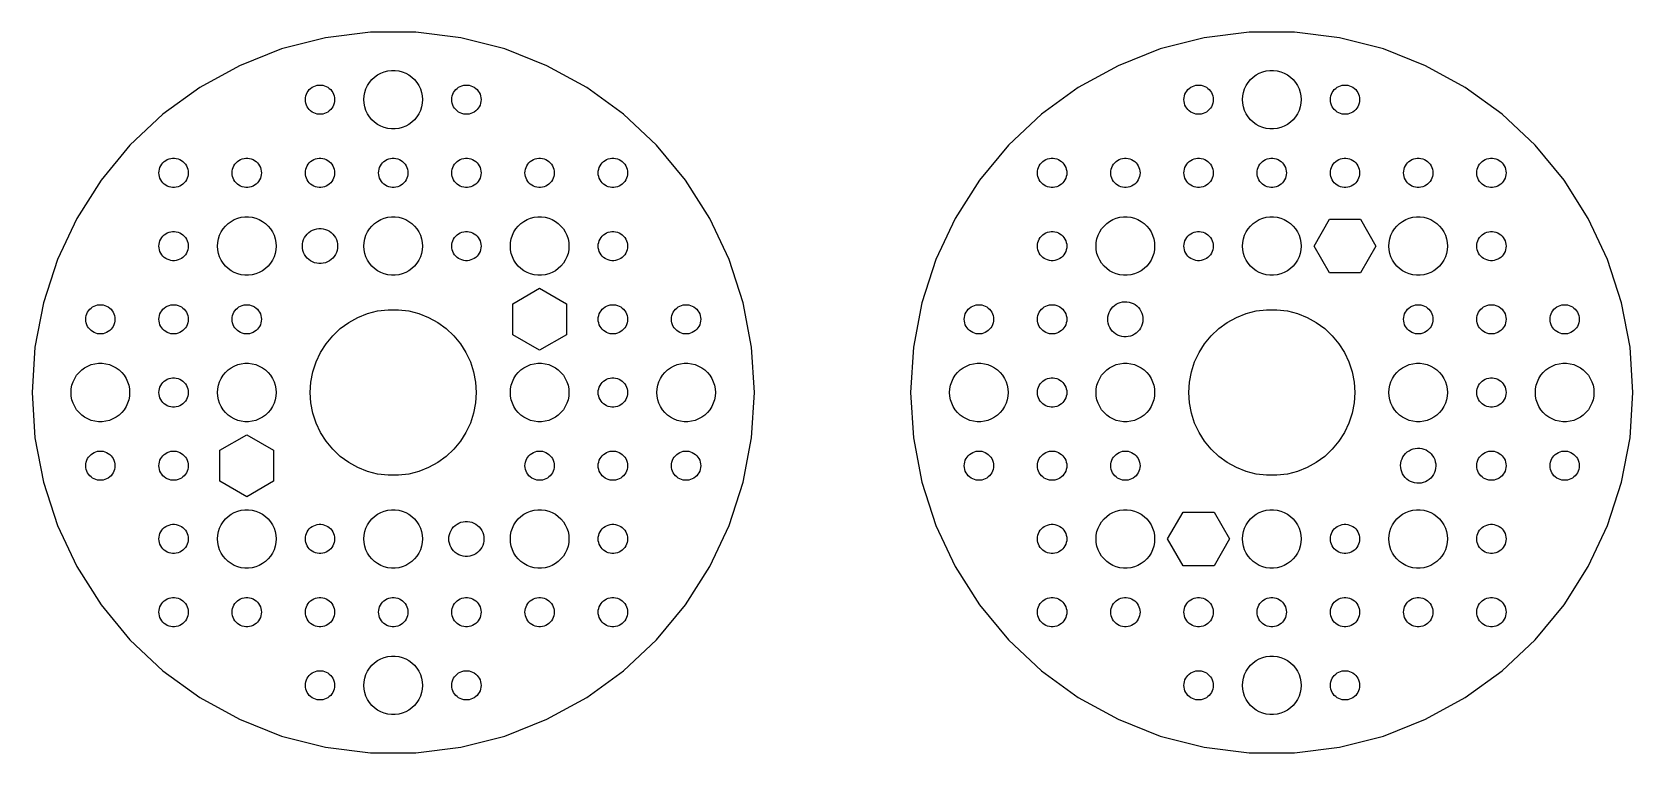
# Model space of a CAD drawing. Header units: metres. Extents: x -37 to 127, y -37 to 37.
import ezdxf

# ---------------------------------------------------------------- set-up
doc = ezdxf.new("R2010")
doc.units = ezdxf.units.M

msp = doc.modelspace()

# ---------------------------------------------------------------- linework, layer by layer
for p, q in [((-6.93311, 36.3446), (-11.4336, 35.1891)), ((-2.32324, 36.927), (-6.93311, 36.3446)), ((2.32324, 36.927), (-2.32324, 36.927)), ((6.93311, 36.3446), (2.32324, 36.927)), ((11.4336, 35.1891), (6.93311, 36.3446)), ((83.0669, 36.3446), (78.5664, 35.1891)), ((87.6767, 36.927), (83.0669, 36.3446)), ((92.3232, 36.927), (87.6767, 36.927)), ((96.9331, 36.3446), (92.3232, 36.927)), ((101.434, 35.1891), (96.9331, 36.3446)), ((-11.4336, 35.1891), (-15.7538, 33.4786)), ((15.7538, 33.4786), (11.4336, 35.1891)), ((78.5664, 35.1891), (74.2462, 33.4786)), ((105.754, 33.4786), (101.434, 35.1891)), ((-15.7538, 33.4786), (-19.8256, 31.2401)), ((-1.27733, 32.7145), (-0.927048, 32.8532)), ((-0.927048, 32.8532), (-0.562134, 32.9469)), ((-0.562134, 32.9469), (-0.18837, 32.9941)), ((-0.18837, 32.9941), (0.18837, 32.9941)), ((0.18837, 32.9941), (0.562134, 32.9469)), ((0.562134, 32.9469), (0.927048, 32.8532)), ((0.927048, 32.8532), (1.27733, 32.7145)), ((19.8256, 31.2401), (15.7538, 33.4786)), ((74.2462, 33.4786), (70.1744, 31.2401)), ((88.7227, 32.7145), (89.073, 32.8532)), ((89.073, 32.8532), (89.4379, 32.9469)), ((89.4379, 32.9469), (89.8116, 32.9941)), ((89.8116, 32.9941), (90.1884, 32.9941)), ((90.1884, 32.9941), (90.5621, 32.9469)), ((90.5621, 32.9469), (90.927, 32.8532)), ((90.927, 32.8532), (91.2773, 32.7145)), ((109.826, 31.2401), (105.754, 33.4786)), ((-19.8256, 31.2401), (-23.5847, 28.509)), ((-8.45613, 31.1558), (-8.30373, 31.2665)), ((-8.30373, 31.2665), (-8.13866, 31.3572)), ((-8.13866, 31.3572), (-7.96352, 31.4266)), ((-7.96352, 31.4266), (-7.78107, 31.4734)), ((-7.78107, 31.4734), (-7.59418, 31.497)), ((-7.59418, 31.497), (-7.40581, 31.497)), ((-7.40581, 31.497), (-7.21892, 31.4734)), ((-7.21892, 31.4734), (-7.03647, 31.4266)), ((-7.03647, 31.4266), (-6.86133, 31.3572)), ((-6.86133, 31.3572), (-6.69626, 31.2665)), ((-6.69626, 31.2665), (-6.54385, 31.1558)), ((-2.78932, 31.1044), (-2.62891, 31.4453)), ((-2.62891, 31.4453), (-2.42705, 31.7634)), ((-2.42705, 31.7634), (-2.1869, 32.0536)), ((-2.1869, 32.0536), (-1.91226, 32.3115)), ((-1.91226, 32.3115), (-1.60747, 32.533)), ((-1.60747, 32.533), (-1.27733, 32.7145)), ((1.27733, 32.7145), (1.60747, 32.533)), ((1.60747, 32.533), (1.91226, 32.3115)), ((1.91226, 32.3115), (2.1869, 32.0536)), ((2.1869, 32.0536), (2.42705, 31.7634)), ((2.42705, 31.7634), (2.62891, 31.4453)), ((2.62891, 31.4453), (2.78932, 31.1044)), ((6.54385, 31.1558), (6.69626, 31.2665)), ((6.69626, 31.2665), (6.86133, 31.3572)), ((6.86133, 31.3572), (7.03647, 31.4266)), ((7.03647, 31.4266), (7.21892, 31.4734)), ((7.21892, 31.4734), (7.40581, 31.497)), ((7.40581, 31.497), (7.59418, 31.497)), ((7.59418, 31.497), (7.78107, 31.4734)), ((7.78107, 31.4734), (7.96352, 31.4266)), ((7.96352, 31.4266), (8.13866, 31.3572)), ((8.13866, 31.3572), (8.30373, 31.2665)), ((8.30373, 31.2665), (8.45613, 31.1558)), ((23.5847, 28.509), (19.8256, 31.2401)), ((70.1744, 31.2401), (66.4153, 28.509)), ((81.5439, 31.1558), (81.6963, 31.2665)), ((81.6963, 31.2665), (81.8613, 31.3572)), ((81.8613, 31.3572), (82.0365, 31.4266)), ((82.0365, 31.4266), (82.2189, 31.4734)), ((82.2189, 31.4734), (82.4058, 31.497)), ((82.4058, 31.497), (82.5942, 31.497)), ((82.5942, 31.497), (82.7811, 31.4734)), ((82.7811, 31.4734), (82.9635, 31.4266)), ((82.9635, 31.4266), (83.1387, 31.3572)), ((83.1387, 31.3572), (83.3037, 31.2665)), ((83.3037, 31.2665), (83.4561, 31.1558)), ((87.2107, 31.1044), (87.3711, 31.4453)), ((87.3711, 31.4453), (87.573, 31.7634)), ((87.573, 31.7634), (87.8131, 32.0536)), ((87.8131, 32.0536), (88.0877, 32.3115)), ((88.0877, 32.3115), (88.3925, 32.533)), ((88.3925, 32.533), (88.7227, 32.7145)), ((91.2773, 32.7145), (91.6075, 32.533)), ((91.6075, 32.533), (91.9123, 32.3115)), ((91.9123, 32.3115), (92.1869, 32.0536)), ((92.1869, 32.0536), (92.427, 31.7634)), ((92.427, 31.7634), (92.6289, 31.4453)), ((92.6289, 31.4453), (92.7893, 31.1044)), ((96.5439, 31.1558), (96.6963, 31.2665)), ((96.6963, 31.2665), (96.8613, 31.3572)), ((96.8613, 31.3572), (97.0365, 31.4266)), ((97.0365, 31.4266), (97.2189, 31.4734)), ((97.2189, 31.4734), (97.4058, 31.497)), ((97.4058, 31.497), (97.5942, 31.497)), ((97.5942, 31.497), (97.7811, 31.4734)), ((97.7811, 31.4734), (97.9635, 31.4266)), ((97.9635, 31.4266), (98.1387, 31.3572)), ((98.1387, 31.3572), (98.3037, 31.2665)), ((98.3037, 31.2665), (98.4561, 31.1558)), ((113.585, 28.509), (109.826, 31.2401)), ((-9, 30), (-8.98816, 30.188)), ((-8.98816, 29.812), (-9, 30)), ((-8.98816, 30.188), (-8.95287, 30.373)), ((-8.95287, 29.627), (-8.98816, 29.812)), ((-8.95287, 30.373), (-8.89465, 30.5522)), ((-8.89465, 29.4478), (-8.95287, 29.627)), ((-8.89465, 30.5522), (-8.81445, 30.7226)), ((-8.81445, 30.7226), (-8.71352, 30.8817)), ((-8.71352, 30.8817), (-8.59344, 31.0268)), ((-8.59344, 31.0268), (-8.45613, 31.1558)), ((-6.54385, 31.1558), (-6.40654, 31.0268)), ((-6.40654, 31.0268), (-6.28647, 30.8817)), ((-6.28647, 30.8817), (-6.18553, 30.7226)), ((-6.18553, 30.7226), (-6.10533, 30.5522)), ((-6.10533, 30.5522), (-6.04712, 30.373)), ((-6.04712, 29.627), (-6.10533, 29.4478)), ((-6.04712, 30.373), (-6.01183, 30.188)), ((-6.01183, 29.812), (-6.04712, 29.627)), ((-6.01183, 30.188), (-6, 30)), ((-6, 30), (-6.01183, 29.812)), ((-3, 30), (-2.97633, 30.376)), ((-2.97633, 29.624), (-3, 30)), ((-2.97633, 30.376), (-2.90575, 30.7461)), ((-2.90575, 29.2539), (-2.97633, 29.624)), ((-2.90575, 30.7461), (-2.78932, 31.1044)), ((2.78932, 31.1044), (2.90575, 30.7461)), ((2.90575, 30.7461), (2.97633, 30.376)), ((2.97633, 29.624), (2.90575, 29.2539)), ((2.97633, 30.376), (3, 30)), ((3, 30), (2.97633, 29.624)), ((6, 30), (6.01183, 30.188)), ((6.01183, 29.812), (6, 30)), ((6.01183, 30.188), (6.04712, 30.373)), ((6.04712, 29.627), (6.01183, 29.812)), ((6.04712, 30.373), (6.10533, 30.5522)), ((6.10533, 29.4478), (6.04712, 29.627)), ((6.10533, 30.5522), (6.18553, 30.7226)), ((6.18553, 30.7226), (6.28647, 30.8817)), ((6.28647, 30.8817), (6.40654, 31.0268)), ((6.40654, 31.0268), (6.54385, 31.1558)), ((8.45613, 31.1558), (8.59344, 31.0268)), ((8.59344, 31.0268), (8.71352, 30.8817)), ((8.71352, 30.8817), (8.81445, 30.7226)), ((8.81445, 30.7226), (8.89465, 30.5522)), ((8.89465, 30.5522), (8.95287, 30.373)), ((8.95287, 29.627), (8.89465, 29.4478)), ((8.95287, 30.373), (8.98816, 30.188)), ((8.98816, 29.812), (8.95287, 29.627)), ((8.98816, 30.188), (9, 30)), ((9, 30), (8.98816, 29.812)), ((81, 30), (81.0118, 30.188)), ((81.0118, 29.812), (81, 30)), ((81.0118, 30.188), (81.0471, 30.373)), ((81.0471, 29.627), (81.0118, 29.812)), ((81.0471, 30.373), (81.1053, 30.5522)), ((81.1053, 29.4478), (81.0471, 29.627)), ((81.1053, 30.5522), (81.1855, 30.7226)), ((81.1855, 30.7226), (81.2865, 30.8817)), ((81.2865, 30.8817), (81.4065, 31.0268)), ((81.4065, 31.0268), (81.5439, 31.1558)), ((83.4561, 31.1558), (83.5934, 31.0268)), ((83.5934, 31.0268), (83.7135, 30.8817)), ((83.7135, 30.8817), (83.8145, 30.7226)), ((83.8145, 30.7226), (83.8947, 30.5522)), ((83.8947, 30.5522), (83.9529, 30.373)), ((83.9529, 29.627), (83.8947, 29.4478)), ((83.9529, 30.373), (83.9882, 30.188)), ((83.9882, 29.812), (83.9529, 29.627)), ((83.9882, 30.188), (84, 30)), ((84, 30), (83.9882, 29.812)), ((87, 30), (87.0237, 30.376)), ((87.0237, 29.624), (87, 30)), ((87.0237, 30.376), (87.0943, 30.7461)), ((87.0943, 29.2539), (87.0237, 29.624)), ((87.0943, 30.7461), (87.2107, 31.1044)), ((92.7893, 31.1044), (92.9057, 30.7461)), ((92.9057, 30.7461), (92.9763, 30.376)), ((92.9763, 29.624), (92.9057, 29.2539)), ((92.9763, 30.376), (93, 30)), ((93, 30), (92.9763, 29.624)), ((96, 30), (96.0118, 30.188)), ((96.0118, 29.812), (96, 30)), ((96.0118, 30.188), (96.0471, 30.373)), ((96.0471, 29.627), (96.0118, 29.812)), ((96.0471, 30.373), (96.1053, 30.5522)), ((96.1053, 29.4478), (96.0471, 29.627)), ((96.1053, 30.5522), (96.1855, 30.7226)), ((96.1855, 30.7226), (96.2865, 30.8817)), ((96.2865, 30.8817), (96.4065, 31.0268)), ((96.4065, 31.0268), (96.5439, 31.1558)), ((98.4561, 31.1558), (98.5934, 31.0268)), ((98.5934, 31.0268), (98.7135, 30.8817)), ((98.7135, 30.8817), (98.8145, 30.7226)), ((98.8145, 30.7226), (98.8947, 30.5522)), ((98.8947, 30.5522), (98.9529, 30.373)), ((98.9529, 29.627), (98.8947, 29.4478)), ((98.9529, 30.373), (98.9882, 30.188)), ((98.9882, 29.812), (98.9529, 29.627)), ((98.9882, 30.188), (99, 30)), ((99, 30), (98.9882, 29.812)), ((-23.5847, 28.509), (-26.9718, 25.3282)), ((-8.81445, 29.2774), (-8.89465, 29.4478)), ((-8.71352, 29.1183), (-8.81445, 29.2774)), ((-8.59344, 28.9732), (-8.71352, 29.1183)), ((-8.45613, 28.8442), (-8.59344, 28.9732)), ((-8.30373, 28.7335), (-8.45613, 28.8442)), ((-8.13866, 28.6427), (-8.30373, 28.7335)), ((-7.96352, 28.5734), (-8.13866, 28.6427)), ((-7.78107, 28.5266), (-7.96352, 28.5734)), ((-7.59418, 28.503), (-7.78107, 28.5266)), ((-7.40581, 28.503), (-7.59418, 28.503)), ((-7.21892, 28.5266), (-7.40581, 28.503)), ((-7.03647, 28.5734), (-7.21892, 28.5266)), ((-6.86133, 28.6427), (-7.03647, 28.5734)), ((-6.69626, 28.7335), (-6.86133, 28.6427)), ((-6.54385, 28.8442), (-6.69626, 28.7335)), ((-6.40654, 28.9732), (-6.54385, 28.8442)), ((-6.28647, 29.1183), (-6.40654, 28.9732)), ((-6.18553, 29.2774), (-6.28647, 29.1183)), ((-6.10533, 29.4478), (-6.18553, 29.2774)), ((-2.78932, 28.8956), (-2.90575, 29.2539)), ((-2.62891, 28.5547), (-2.78932, 28.8956)), ((-2.42705, 28.2366), (-2.62891, 28.5547)), ((-2.1869, 27.9464), (-2.42705, 28.2366)), ((-1.91226, 27.6884), (-2.1869, 27.9464)), ((2.1869, 27.9464), (1.91226, 27.6884)), ((2.42705, 28.2366), (2.1869, 27.9464)), ((2.62891, 28.5547), (2.42705, 28.2366)), ((2.78932, 28.8956), (2.62891, 28.5547)), ((2.90575, 29.2539), (2.78932, 28.8956)), ((6.18553, 29.2774), (6.10533, 29.4478)), ((6.28647, 29.1183), (6.18553, 29.2774)), ((6.40654, 28.9732), (6.28647, 29.1183)), ((6.54385, 28.8442), (6.40654, 28.9732)), ((6.69626, 28.7335), (6.54385, 28.8442)), ((6.86133, 28.6427), (6.69626, 28.7335)), ((7.03647, 28.5734), (6.86133, 28.6427)), ((7.21892, 28.5266), (7.03647, 28.5734)), ((7.40581, 28.503), (7.21892, 28.5266)), ((7.59418, 28.503), (7.40581, 28.503)), ((7.78107, 28.5266), (7.59418, 28.503)), ((7.96352, 28.5734), (7.78107, 28.5266)), ((8.13866, 28.6427), (7.96352, 28.5734)), ((8.30373, 28.7335), (8.13866, 28.6427)), ((8.45613, 28.8442), (8.30373, 28.7335)), ((8.59344, 28.9732), (8.45613, 28.8442)), ((8.71352, 29.1183), (8.59344, 28.9732)), ((8.81445, 29.2774), (8.71352, 29.1183)), ((8.89465, 29.4478), (8.81445, 29.2774)), ((26.9718, 25.3282), (23.5847, 28.509)), ((66.4153, 28.509), (63.0282, 25.3282)), ((81.1855, 29.2774), (81.1053, 29.4478)), ((81.2865, 29.1183), (81.1855, 29.2774)), ((81.4065, 28.9732), (81.2865, 29.1183)), ((81.5439, 28.8442), (81.4065, 28.9732)), ((81.6963, 28.7335), (81.5439, 28.8442)), ((81.8613, 28.6427), (81.6963, 28.7335)), ((82.0365, 28.5734), (81.8613, 28.6427)), ((82.2189, 28.5266), (82.0365, 28.5734)), ((82.4058, 28.503), (82.2189, 28.5266)), ((82.5942, 28.503), (82.4058, 28.503)), ((82.7811, 28.5266), (82.5942, 28.503)), ((82.9635, 28.5734), (82.7811, 28.5266)), ((83.1387, 28.6427), (82.9635, 28.5734)), ((83.3037, 28.7335), (83.1387, 28.6427)), ((83.4561, 28.8442), (83.3037, 28.7335)), ((83.5934, 28.9732), (83.4561, 28.8442)), ((83.7135, 29.1183), (83.5934, 28.9732)), ((83.8145, 29.2774), (83.7135, 29.1183)), ((83.8947, 29.4478), (83.8145, 29.2774)), ((87.2107, 28.8956), (87.0943, 29.2539)), ((87.3711, 28.5547), (87.2107, 28.8956)), ((87.573, 28.2366), (87.3711, 28.5547)), ((87.8131, 27.9464), (87.573, 28.2366)), ((88.0877, 27.6884), (87.8131, 27.9464)), ((92.1869, 27.9464), (91.9123, 27.6884)), ((92.427, 28.2366), (92.1869, 27.9464)), ((92.6289, 28.5547), (92.427, 28.2366)), ((92.7893, 28.8956), (92.6289, 28.5547)), ((92.9057, 29.2539), (92.7893, 28.8956)), ((96.1855, 29.2774), (96.1053, 29.4478)), ((96.2865, 29.1183), (96.1855, 29.2774)), ((96.4065, 28.9732), (96.2865, 29.1183)), ((96.5439, 28.8442), (96.4065, 28.9732)), ((96.6963, 28.7335), (96.5439, 28.8442)), ((96.8613, 28.6427), (96.6963, 28.7335)), ((97.0365, 28.5734), (96.8613, 28.6427)), ((97.2189, 28.5266), (97.0365, 28.5734)), ((97.4058, 28.503), (97.2189, 28.5266)), ((97.5942, 28.503), (97.4058, 28.503)), ((97.7811, 28.5266), (97.5942, 28.503)), ((97.9635, 28.5734), (97.7811, 28.5266)), ((98.1387, 28.6427), (97.9635, 28.5734)), ((98.3037, 28.7335), (98.1387, 28.6427)), ((98.4561, 28.8442), (98.3037, 28.7335)), ((98.5934, 28.9732), (98.4561, 28.8442)), ((98.7135, 29.1183), (98.5934, 28.9732)), ((98.8145, 29.2774), (98.7135, 29.1183)), ((98.8947, 29.4478), (98.8145, 29.2774)), ((116.972, 25.3282), (113.585, 28.509)), ((-1.60747, 27.467), (-1.91226, 27.6884)), ((-1.27733, 27.2855), (-1.60747, 27.467)), ((-0.927048, 27.1468), (-1.27733, 27.2855)), ((-0.562134, 27.0531), (-0.927048, 27.1468)), ((-0.18837, 27.0059), (-0.562134, 27.0531)), ((0.18837, 27.0059), (-0.18837, 27.0059)), ((0.562134, 27.0531), (0.18837, 27.0059)), ((0.927048, 27.1468), (0.562134, 27.0531)), ((1.27733, 27.2855), (0.927048, 27.1468)), ((1.60747, 27.467), (1.27733, 27.2855)), ((1.91226, 27.6884), (1.60747, 27.467)), ((88.3925, 27.467), (88.0877, 27.6884)), ((88.7227, 27.2855), (88.3925, 27.467)), ((89.073, 27.1468), (88.7227, 27.2855)), ((89.4379, 27.0531), (89.073, 27.1468)), ((89.8116, 27.0059), (89.4379, 27.0531)), ((90.1884, 27.0059), (89.8116, 27.0059)), ((90.5621, 27.0531), (90.1884, 27.0059)), ((90.927, 27.1468), (90.5621, 27.0531)), ((91.2773, 27.2855), (90.927, 27.1468)), ((91.6075, 27.467), (91.2773, 27.2855)), ((91.9123, 27.6884), (91.6075, 27.467)), ((-26.9718, 25.3282), (-29.9336, 21.748)), ((29.9336, 21.748), (26.9718, 25.3282)), ((63.0282, 25.3282), (60.0664, 21.748)), ((119.934, 21.748), (116.972, 25.3282)), ((-23.9529, 22.873), (-23.8947, 23.0522)), ((-23.8947, 23.0522), (-23.8145, 23.2226)), ((-23.8145, 23.2226), (-23.7135, 23.3817)), ((-23.7135, 23.3817), (-23.5934, 23.5268)), ((-23.5934, 23.5268), (-23.4561, 23.6558)), ((-23.4561, 23.6558), (-23.3037, 23.7665)), ((-23.3037, 23.7665), (-23.1387, 23.8572)), ((-23.1387, 23.8572), (-22.9635, 23.9266)), ((-22.9635, 23.9266), (-22.7811, 23.9734)), ((-22.7811, 23.9734), (-22.5942, 23.997)), ((-22.5942, 23.997), (-22.4058, 23.997)), ((-22.4058, 23.997), (-22.2189, 23.9734)), ((-22.2189, 23.9734), (-22.0365, 23.9266)), ((-22.0365, 23.9266), (-21.8613, 23.8572)), ((-21.8613, 23.8572), (-21.6963, 23.7665)), ((-21.6963, 23.7665), (-21.5439, 23.6558)), ((-21.5439, 23.6558), (-21.4065, 23.5268)), ((-21.4065, 23.5268), (-21.2865, 23.3817)), ((-21.2865, 23.3817), (-21.1855, 23.2226)), ((-21.1855, 23.2226), (-21.1053, 23.0522)), ((-21.1053, 23.0522), (-21.0471, 22.873)), ((-16.4529, 22.873), (-16.3947, 23.0522)), ((-16.3947, 23.0522), (-16.3145, 23.2226)), ((-16.3145, 23.2226), (-16.2135, 23.3817)), ((-16.2135, 23.3817), (-16.0934, 23.5268)), ((-16.0934, 23.5268), (-15.9561, 23.6558)), ((-15.9561, 23.6558), (-15.8037, 23.7665)), ((-15.8037, 23.7665), (-15.6387, 23.8572)), ((-15.6387, 23.8572), (-15.4635, 23.9266)), ((-15.4635, 23.9266), (-15.2811, 23.9734)), ((-15.2811, 23.9734), (-15.0942, 23.997)), ((-15.0942, 23.997), (-14.9058, 23.997)), ((-14.9058, 23.997), (-14.7189, 23.9734)), ((-14.7189, 23.9734), (-14.5365, 23.9266)), ((-14.5365, 23.9266), (-14.3613, 23.8572)), ((-14.3613, 23.8572), (-14.1963, 23.7665)), ((-14.1963, 23.7665), (-14.0439, 23.6558)), ((-14.0439, 23.6558), (-13.9065, 23.5268)), ((-13.9065, 23.5268), (-13.7865, 23.3817)), ((-13.7865, 23.3817), (-13.6855, 23.2226)), ((-13.6855, 23.2226), (-13.6053, 23.0522)), ((-13.6053, 23.0522), (-13.5471, 22.873)), ((-8.95287, 22.873), (-8.89465, 23.0522)), ((-8.89465, 23.0522), (-8.81445, 23.2226)), ((-8.81445, 23.2226), (-8.71352, 23.3817)), ((-8.71352, 23.3817), (-8.59344, 23.5268)), ((-8.59344, 23.5268), (-8.45613, 23.6558)), ((-8.45613, 23.6558), (-8.30373, 23.7665)), ((-8.30373, 23.7665), (-8.13866, 23.8572)), ((-8.13866, 23.8572), (-7.96352, 23.9266)), ((-7.96352, 23.9266), (-7.78107, 23.9734)), ((-7.78107, 23.9734), (-7.59418, 23.997)), ((-7.59418, 23.997), (-7.40581, 23.997)), ((-7.40581, 23.997), (-7.21892, 23.9734)), ((-7.21892, 23.9734), (-7.03647, 23.9266)), ((-7.03647, 23.9266), (-6.86133, 23.8572)), ((-6.86133, 23.8572), (-6.69626, 23.7665)), ((-6.69626, 23.7665), (-6.54385, 23.6558)), ((-6.54385, 23.6558), (-6.40654, 23.5268)), ((-6.40654, 23.5268), (-6.28647, 23.3817)), ((-6.28647, 23.3817), (-6.18553, 23.2226)), ((-6.18553, 23.2226), (-6.10533, 23.0522)), ((-6.10533, 23.0522), (-6.04712, 22.873)), ((-1.45287, 22.873), (-1.39465, 23.0522)), ((-1.39465, 23.0522), (-1.31445, 23.2226)), ((-1.31445, 23.2226), (-1.21352, 23.3817)), ((-1.21352, 23.3817), (-1.09344, 23.5268)), ((-1.09344, 23.5268), (-0.956131, 23.6558)), ((-0.956131, 23.6558), (-0.803726, 23.7665)), ((-0.803726, 23.7665), (-0.638657, 23.8572)), ((-0.638657, 23.8572), (-0.463516, 23.9266)), ((-0.463516, 23.9266), (-0.281067, 23.9734)), ((-0.281067, 23.9734), (-0.094177, 23.997)), ((-0.094177, 23.997), (0.094177, 23.997)), ((0.094177, 23.997), (0.281067, 23.9734)), ((0.281067, 23.9734), (0.463516, 23.9266)), ((0.463516, 23.9266), (0.638657, 23.8572)), ((0.638657, 23.8572), (0.803726, 23.7665)), ((0.803726, 23.7665), (0.956131, 23.6558)), ((0.956131, 23.6558), (1.09344, 23.5268)), ((1.09344, 23.5268), (1.21352, 23.3817)), ((1.21352, 23.3817), (1.31445, 23.2226)), ((1.31445, 23.2226), (1.39465, 23.0522)), ((1.39465, 23.0522), (1.45287, 22.873)), ((6.04712, 22.873), (6.10533, 23.0522)), ((6.10533, 23.0522), (6.18553, 23.2226)), ((6.18553, 23.2226), (6.28647, 23.3817)), ((6.28647, 23.3817), (6.40654, 23.5268)), ((6.40654, 23.5268), (6.54385, 23.6558)), ((6.54385, 23.6558), (6.69626, 23.7665)), ((6.69626, 23.7665), (6.86133, 23.8572)), ((6.86133, 23.8572), (7.03647, 23.9266)), ((7.03647, 23.9266), (7.21892, 23.9734)), ((7.21892, 23.9734), (7.40581, 23.997)), ((7.40581, 23.997), (7.59418, 23.997)), ((7.59418, 23.997), (7.78107, 23.9734)), ((7.78107, 23.9734), (7.96352, 23.9266)), ((7.96352, 23.9266), (8.13866, 23.8572)), ((8.13866, 23.8572), (8.30373, 23.7665)), ((8.30373, 23.7665), (8.45613, 23.6558)), ((8.45613, 23.6558), (8.59344, 23.5268)), ((8.59344, 23.5268), (8.71352, 23.3817)), ((8.71352, 23.3817), (8.81445, 23.2226)), ((8.81445, 23.2226), (8.89465, 23.0522)), ((8.89465, 23.0522), (8.95287, 22.873)), ((13.5471, 22.873), (13.6053, 23.0522)), ((13.6053, 23.0522), (13.6855, 23.2226)), ((13.6855, 23.2226), (13.7865, 23.3817)), ((13.7865, 23.3817), (13.9065, 23.5268)), ((13.9065, 23.5268), (14.0439, 23.6558)), ((14.0439, 23.6558), (14.1963, 23.7665)), ((14.1963, 23.7665), (14.3613, 23.8572)), ((14.3613, 23.8572), (14.5365, 23.9266)), ((14.5365, 23.9266), (14.7189, 23.9734)), ((14.7189, 23.9734), (14.9058, 23.997)), ((14.9058, 23.997), (15.0942, 23.997)), ((15.0942, 23.997), (15.2811, 23.9734)), ((15.2811, 23.9734), (15.4635, 23.9266)), ((15.4635, 23.9266), (15.6387, 23.8572)), ((15.6387, 23.8572), (15.8037, 23.7665)), ((15.8037, 23.7665), (15.9561, 23.6558)), ((15.9561, 23.6558), (16.0934, 23.5268)), ((16.0934, 23.5268), (16.2135, 23.3817)), ((16.2135, 23.3817), (16.3145, 23.2226)), ((16.3145, 23.2226), (16.3947, 23.0522)), ((16.3947, 23.0522), (16.4529, 22.873)), ((21.0471, 22.873), (21.1053, 23.0522)), ((21.1053, 23.0522), (21.1855, 23.2226)), ((21.1855, 23.2226), (21.2865, 23.3817)), ((21.2865, 23.3817), (21.4065, 23.5268)), ((21.4065, 23.5268), (21.5439, 23.6558)), ((21.5439, 23.6558), (21.6963, 23.7665)), ((21.6963, 23.7665), (21.8613, 23.8572)), ((21.8613, 23.8572), (22.0365, 23.9266)), ((22.0365, 23.9266), (22.2189, 23.9734)), ((22.2189, 23.9734), (22.4058, 23.997)), ((22.4058, 23.997), (22.5942, 23.997)), ((22.5942, 23.997), (22.7811, 23.9734)), ((22.7811, 23.9734), (22.9635, 23.9266)), ((22.9635, 23.9266), (23.1387, 23.8572)), ((23.1387, 23.8572), (23.3037, 23.7665)), ((23.3037, 23.7665), (23.4561, 23.6558)), ((23.4561, 23.6558), (23.5934, 23.5268)), ((23.5934, 23.5268), (23.7135, 23.3817)), ((23.7135, 23.3817), (23.8145, 23.2226)), ((23.8145, 23.2226), (23.8947, 23.0522)), ((23.8947, 23.0522), (23.9529, 22.873)), ((66.0471, 22.873), (66.1053, 23.0522)), ((66.1053, 23.0522), (66.1855, 23.2226)), ((66.1855, 23.2226), (66.2865, 23.3817)), ((66.2865, 23.3817), (66.4065, 23.5268)), ((66.4065, 23.5268), (66.5439, 23.6558)), ((66.5439, 23.6558), (66.6963, 23.7665)), ((66.6963, 23.7665), (66.8613, 23.8572)), ((66.8613, 23.8572), (67.0365, 23.9266)), ((67.0365, 23.9266), (67.2189, 23.9734)), ((67.2189, 23.9734), (67.4058, 23.997)), ((67.4058, 23.997), (67.5942, 23.997)), ((67.5942, 23.997), (67.7811, 23.9734)), ((67.7811, 23.9734), (67.9635, 23.9266)), ((67.9635, 23.9266), (68.1387, 23.8572)), ((68.1387, 23.8572), (68.3037, 23.7665)), ((68.3037, 23.7665), (68.4561, 23.6558)), ((68.4561, 23.6558), (68.5934, 23.5268)), ((68.5934, 23.5268), (68.7135, 23.3817)), ((68.7135, 23.3817), (68.8145, 23.2226)), ((68.8145, 23.2226), (68.8947, 23.0522)), ((68.8947, 23.0522), (68.9529, 22.873)), ((73.5471, 22.873), (73.6053, 23.0522)), ((73.6053, 23.0522), (73.6855, 23.2226)), ((73.6855, 23.2226), (73.7865, 23.3817)), ((73.7865, 23.3817), (73.9065, 23.5268)), ((73.9065, 23.5268), (74.0439, 23.6558)), ((74.0439, 23.6558), (74.1963, 23.7665)), ((74.1963, 23.7665), (74.3613, 23.8572)), ((74.3613, 23.8572), (74.5365, 23.9266)), ((74.5365, 23.9266), (74.7189, 23.9734)), ((74.7189, 23.9734), (74.9058, 23.997)), ((74.9058, 23.997), (75.0942, 23.997)), ((75.0942, 23.997), (75.2811, 23.9734)), ((75.2811, 23.9734), (75.4635, 23.9266)), ((75.4635, 23.9266), (75.6387, 23.8572)), ((75.6387, 23.8572), (75.8037, 23.7665)), ((75.8037, 23.7665), (75.9561, 23.6558)), ((75.9561, 23.6558), (76.0934, 23.5268)), ((76.0934, 23.5268), (76.2135, 23.3817)), ((76.2135, 23.3817), (76.3145, 23.2226)), ((76.3145, 23.2226), (76.3947, 23.0522)), ((76.3947, 23.0522), (76.4529, 22.873)), ((81.0471, 22.873), (81.1053, 23.0522)), ((81.1053, 23.0522), (81.1855, 23.2226)), ((81.1855, 23.2226), (81.2865, 23.3817)), ((81.2865, 23.3817), (81.4065, 23.5268)), ((81.4065, 23.5268), (81.5439, 23.6558)), ((81.5439, 23.6558), (81.6963, 23.7665)), ((81.6963, 23.7665), (81.8613, 23.8572)), ((81.8613, 23.8572), (82.0365, 23.9266)), ((82.0365, 23.9266), (82.2189, 23.9734)), ((82.2189, 23.9734), (82.4058, 23.997)), ((82.4058, 23.997), (82.5942, 23.997)), ((82.5942, 23.997), (82.7811, 23.9734)), ((82.7811, 23.9734), (82.9635, 23.9266)), ((82.9635, 23.9266), (83.1387, 23.8572)), ((83.1387, 23.8572), (83.3037, 23.7665)), ((83.3037, 23.7665), (83.4561, 23.6558)), ((83.4561, 23.6558), (83.5934, 23.5268)), ((83.5934, 23.5268), (83.7135, 23.3817)), ((83.7135, 23.3817), (83.8145, 23.2226)), ((83.8145, 23.2226), (83.8947, 23.0522)), ((83.8947, 23.0522), (83.9529, 22.873)), ((88.5471, 22.873), (88.6053, 23.0522)), ((88.6053, 23.0522), (88.6855, 23.2226)), ((88.6855, 23.2226), (88.7865, 23.3817)), ((88.7865, 23.3817), (88.9065, 23.5268)), ((88.9065, 23.5268), (89.0439, 23.6558)), ((89.0439, 23.6558), (89.1963, 23.7665)), ((89.1963, 23.7665), (89.3613, 23.8572)), ((89.3613, 23.8572), (89.5365, 23.9266)), ((89.5365, 23.9266), (89.7189, 23.9734)), ((89.7189, 23.9734), (89.9058, 23.997)), ((89.9058, 23.997), (90.0942, 23.997)), ((90.0942, 23.997), (90.2811, 23.9734)), ((90.2811, 23.9734), (90.4635, 23.9266)), ((90.4635, 23.9266), (90.6387, 23.8572)), ((90.6387, 23.8572), (90.8037, 23.7665)), ((90.8037, 23.7665), (90.9561, 23.6558)), ((90.9561, 23.6558), (91.0934, 23.5268)), ((91.0934, 23.5268), (91.2135, 23.3817)), ((91.2135, 23.3817), (91.3145, 23.2226)), ((91.3145, 23.2226), (91.3947, 23.0522)), ((91.3947, 23.0522), (91.4529, 22.873)), ((96.0471, 22.873), (96.1053, 23.0522)), ((96.1053, 23.0522), (96.1855, 23.2226)), ((96.1855, 23.2226), (96.2865, 23.3817)), ((96.2865, 23.3817), (96.4065, 23.5268)), ((96.4065, 23.5268), (96.5439, 23.6558)), ((96.5439, 23.6558), (96.6963, 23.7665)), ((96.6963, 23.7665), (96.8613, 23.8572)), ((96.8613, 23.8572), (97.0365, 23.9266)), ((97.0365, 23.9266), (97.2189, 23.9734)), ((97.2189, 23.9734), (97.4058, 23.997)), ((97.4058, 23.997), (97.5942, 23.997)), ((97.5942, 23.997), (97.7811, 23.9734)), ((97.7811, 23.9734), (97.9635, 23.9266)), ((97.9635, 23.9266), (98.1387, 23.8572)), ((98.1387, 23.8572), (98.3037, 23.7665)), ((98.3037, 23.7665), (98.4561, 23.6558)), ((98.4561, 23.6558), (98.5934, 23.5268)), ((98.5934, 23.5268), (98.7135, 23.3817)), ((98.7135, 23.3817), (98.8145, 23.2226)), ((98.8145, 23.2226), (98.8947, 23.0522)), ((98.8947, 23.0522), (98.9529, 22.873)), ((103.547, 22.873), (103.605, 23.0522)), ((103.605, 23.0522), (103.686, 23.2226)), ((103.686, 23.2226), (103.786, 23.3817)), ((103.786, 23.3817), (103.907, 23.5268)), ((103.907, 23.5268), (104.044, 23.6558)), ((104.044, 23.6558), (104.196, 23.7665)), ((104.196, 23.7665), (104.361, 23.8572)), ((104.361, 23.8572), (104.536, 23.9266)), ((104.536, 23.9266), (104.719, 23.9734)), ((104.719, 23.9734), (104.906, 23.997)), ((104.906, 23.997), (105.094, 23.997)), ((105.094, 23.997), (105.281, 23.9734)), ((105.281, 23.9734), (105.464, 23.9266)), ((105.464, 23.9266), (105.639, 23.8572)), ((105.639, 23.8572), (105.804, 23.7665)), ((105.804, 23.7665), (105.956, 23.6558)), ((105.956, 23.6558), (106.093, 23.5268)), ((106.093, 23.5268), (106.214, 23.3817)), ((106.214, 23.3817), (106.314, 23.2226)), ((106.314, 23.2226), (106.395, 23.0522)), ((106.395, 23.0522), (106.453, 22.873)), ((111.047, 22.873), (111.105, 23.0522)), ((111.105, 23.0522), (111.186, 23.2226)), ((111.186, 23.2226), (111.286, 23.3817)), ((111.286, 23.3817), (111.407, 23.5268)), ((111.407, 23.5268), (111.544, 23.6558)), ((111.544, 23.6558), (111.696, 23.7665)), ((111.696, 23.7665), (111.861, 23.8572)), ((111.861, 23.8572), (112.036, 23.9266)), ((112.036, 23.9266), (112.219, 23.9734)), ((112.219, 23.9734), (112.406, 23.997)), ((112.406, 23.997), (112.594, 23.997)), ((112.594, 23.997), (112.781, 23.9734)), ((112.781, 23.9734), (112.964, 23.9266)), ((112.964, 23.9266), (113.139, 23.8572)), ((113.139, 23.8572), (113.304, 23.7665)), ((113.304, 23.7665), (113.456, 23.6558)), ((113.456, 23.6558), (113.593, 23.5268)), ((113.593, 23.5268), (113.714, 23.3817)), ((113.714, 23.3817), (113.814, 23.2226)), ((113.814, 23.2226), (113.895, 23.0522)), ((113.895, 23.0522), (113.953, 22.873)), ((-29.9336, 21.748), (-32.4233, 17.8249)), ((-24, 22.5), (-23.9882, 22.688)), ((-23.9882, 22.312), (-24, 22.5)), ((-23.9882, 22.688), (-23.9529, 22.873)), ((-23.9529, 22.127), (-23.9882, 22.312)), ((-23.8947, 21.9478), (-23.9529, 22.127)), ((-23.8145, 21.7774), (-23.8947, 21.9478)), ((-23.7135, 21.6183), (-23.8145, 21.7774)), ((-23.5934, 21.4732), (-23.7135, 21.6183)), ((-23.4561, 21.3442), (-23.5934, 21.4732)), ((-23.3037, 21.2335), (-23.4561, 21.3442)), ((-21.5439, 21.3442), (-21.6963, 21.2335)), ((-21.4065, 21.4732), (-21.5439, 21.3442)), ((-21.2865, 21.6183), (-21.4065, 21.4732)), ((-21.1855, 21.7774), (-21.2865, 21.6183)), ((-21.1053, 21.9478), (-21.1855, 21.7774)), ((-21.0471, 22.127), (-21.1053, 21.9478)), ((-21.0471, 22.873), (-21.0118, 22.688)), ((-21.0118, 22.312), (-21.0471, 22.127)), ((-21.0118, 22.688), (-21, 22.5)), ((-21, 22.5), (-21.0118, 22.312)), ((-16.5, 22.5), (-16.4882, 22.688)), ((-16.4882, 22.312), (-16.5, 22.5)), ((-16.4882, 22.688), (-16.4529, 22.873)), ((-16.4529, 22.127), (-16.4882, 22.312)), ((-16.3947, 21.9478), (-16.4529, 22.127)), ((-16.3145, 21.7774), (-16.3947, 21.9478)), ((-16.2135, 21.6183), (-16.3145, 21.7774)), ((-16.0934, 21.4732), (-16.2135, 21.6183)), ((-15.9561, 21.3442), (-16.0934, 21.4732)), ((-15.8037, 21.2335), (-15.9561, 21.3442)), ((-14.0439, 21.3442), (-14.1963, 21.2335)), ((-13.9065, 21.4732), (-14.0439, 21.3442)), ((-13.7865, 21.6183), (-13.9065, 21.4732)), ((-13.6855, 21.7774), (-13.7865, 21.6183)), ((-13.6053, 21.9478), (-13.6855, 21.7774)), ((-13.5471, 22.127), (-13.6053, 21.9478)), ((-13.5471, 22.873), (-13.5118, 22.688)), ((-13.5118, 22.312), (-13.5471, 22.127)), ((-13.5118, 22.688), (-13.5, 22.5)), ((-13.5, 22.5), (-13.5118, 22.312)), ((-9, 22.5), (-8.98816, 22.688)), ((-8.98816, 22.312), (-9, 22.5)), ((-8.98816, 22.688), (-8.95287, 22.873)), ((-8.95287, 22.127), (-8.98816, 22.312)), ((-8.89465, 21.9478), (-8.95287, 22.127)), ((-8.81445, 21.7774), (-8.89465, 21.9478)), ((-8.71352, 21.6183), (-8.81445, 21.7774)), ((-8.59344, 21.4732), (-8.71352, 21.6183)), ((-8.45613, 21.3442), (-8.59344, 21.4732)), ((-8.30373, 21.2335), (-8.45613, 21.3442)), ((-6.54385, 21.3442), (-6.69626, 21.2335)), ((-6.40654, 21.4732), (-6.54385, 21.3442)), ((-6.28647, 21.6183), (-6.40654, 21.4732)), ((-6.18553, 21.7774), (-6.28647, 21.6183)), ((-6.10533, 21.9478), (-6.18553, 21.7774)), ((-6.04712, 22.127), (-6.10533, 21.9478)), ((-6.04712, 22.873), (-6.01183, 22.688)), ((-6.01183, 22.312), (-6.04712, 22.127)), ((-6.01183, 22.688), (-6, 22.5)), ((-6, 22.5), (-6.01183, 22.312)), ((-1.5, 22.5), (-1.48816, 22.688)), ((-1.48816, 22.312), (-1.5, 22.5)), ((-1.48816, 22.688), (-1.45287, 22.873)), ((-1.45287, 22.127), (-1.48816, 22.312)), ((-1.39465, 21.9478), (-1.45287, 22.127)), ((-1.31445, 21.7774), (-1.39465, 21.9478)), ((-1.21352, 21.6183), (-1.31445, 21.7774)), ((-1.09344, 21.4732), (-1.21352, 21.6183)), ((-0.956131, 21.3442), (-1.09344, 21.4732)), ((-0.803726, 21.2335), (-0.956131, 21.3442)), ((0.956131, 21.3442), (0.803726, 21.2335)), ((1.09344, 21.4732), (0.956131, 21.3442)), ((1.21352, 21.6183), (1.09344, 21.4732)), ((1.31445, 21.7774), (1.21352, 21.6183)), ((1.39465, 21.9478), (1.31445, 21.7774)), ((1.45287, 22.127), (1.39465, 21.9478)), ((1.45287, 22.873), (1.48816, 22.688)), ((1.48816, 22.312), (1.45287, 22.127)), ((1.48816, 22.688), (1.5, 22.5)), ((1.5, 22.5), (1.48816, 22.312)), ((6, 22.5), (6.01183, 22.688)), ((6.01183, 22.312), (6, 22.5)), ((6.01183, 22.688), (6.04712, 22.873)), ((6.04712, 22.127), (6.01183, 22.312)), ((6.10533, 21.9478), (6.04712, 22.127)), ((6.18553, 21.7774), (6.10533, 21.9478)), ((6.28647, 21.6183), (6.18553, 21.7774)), ((6.40654, 21.4732), (6.28647, 21.6183)), ((6.54385, 21.3442), (6.40654, 21.4732)), ((6.69626, 21.2335), (6.54385, 21.3442)), ((8.45613, 21.3442), (8.30373, 21.2335)), ((8.59344, 21.4732), (8.45613, 21.3442)), ((8.71352, 21.6183), (8.59344, 21.4732)), ((8.81445, 21.7774), (8.71352, 21.6183)), ((8.89465, 21.9478), (8.81445, 21.7774)), ((8.95287, 22.127), (8.89465, 21.9478)), ((8.95287, 22.873), (8.98816, 22.688)), ((8.98816, 22.312), (8.95287, 22.127)), ((8.98816, 22.688), (9, 22.5)), ((9, 22.5), (8.98816, 22.312)), ((13.5, 22.5), (13.5118, 22.688)), ((13.5118, 22.312), (13.5, 22.5)), ((13.5118, 22.688), (13.5471, 22.873)), ((13.5471, 22.127), (13.5118, 22.312)), ((13.6053, 21.9478), (13.5471, 22.127)), ((13.6855, 21.7774), (13.6053, 21.9478)), ((13.7865, 21.6183), (13.6855, 21.7774)), ((13.9065, 21.4732), (13.7865, 21.6183)), ((14.0439, 21.3442), (13.9065, 21.4732)), ((14.1963, 21.2335), (14.0439, 21.3442)), ((15.9561, 21.3442), (15.8037, 21.2335)), ((16.0934, 21.4732), (15.9561, 21.3442)), ((16.2135, 21.6183), (16.0934, 21.4732)), ((16.3145, 21.7774), (16.2135, 21.6183)), ((16.3947, 21.9478), (16.3145, 21.7774)), ((16.4529, 22.127), (16.3947, 21.9478)), ((16.4529, 22.873), (16.4882, 22.688)), ((16.4882, 22.312), (16.4529, 22.127)), ((16.4882, 22.688), (16.5, 22.5)), ((16.5, 22.5), (16.4882, 22.312)), ((21, 22.5), (21.0118, 22.688)), ((21.0118, 22.312), (21, 22.5)), ((21.0118, 22.688), (21.0471, 22.873)), ((21.0471, 22.127), (21.0118, 22.312)), ((21.1053, 21.9478), (21.0471, 22.127)), ((21.1855, 21.7774), (21.1053, 21.9478)), ((21.2865, 21.6183), (21.1855, 21.7774)), ((21.4065, 21.4732), (21.2865, 21.6183)), ((21.5439, 21.3442), (21.4065, 21.4732)), ((21.6963, 21.2335), (21.5439, 21.3442)), ((23.4561, 21.3442), (23.3037, 21.2335)), ((23.5934, 21.4732), (23.4561, 21.3442)), ((23.7135, 21.6183), (23.5934, 21.4732)), ((23.8145, 21.7774), (23.7135, 21.6183)), ((23.8947, 21.9478), (23.8145, 21.7774)), ((23.9529, 22.127), (23.8947, 21.9478)), ((23.9529, 22.873), (23.9882, 22.688)), ((23.9882, 22.312), (23.9529, 22.127)), ((23.9882, 22.688), (24, 22.5)), ((24, 22.5), (23.9882, 22.312)), ((32.4233, 17.8249), (29.9336, 21.748)), ((60.0664, 21.748), (57.5766, 17.8249)), ((66, 22.5), (66.0118, 22.688)), ((66.0118, 22.312), (66, 22.5)), ((66.0118, 22.688), (66.0471, 22.873)), ((66.0471, 22.127), (66.0118, 22.312)), ((66.1053, 21.9478), (66.0471, 22.127)), ((66.1855, 21.7774), (66.1053, 21.9478)), ((66.2865, 21.6183), (66.1855, 21.7774)), ((66.4065, 21.4732), (66.2865, 21.6183)), ((66.5439, 21.3442), (66.4065, 21.4732)), ((66.6963, 21.2335), (66.5439, 21.3442)), ((68.4561, 21.3442), (68.3037, 21.2335)), ((68.5934, 21.4732), (68.4561, 21.3442)), ((68.7135, 21.6183), (68.5934, 21.4732)), ((68.8145, 21.7774), (68.7135, 21.6183)), ((68.8947, 21.9478), (68.8145, 21.7774)), ((68.9529, 22.127), (68.8947, 21.9478)), ((68.9529, 22.873), (68.9882, 22.688)), ((68.9882, 22.312), (68.9529, 22.127)), ((68.9882, 22.688), (69, 22.5)), ((69, 22.5), (68.9882, 22.312)), ((73.5, 22.5), (73.5118, 22.688)), ((73.5118, 22.312), (73.5, 22.5)), ((73.5118, 22.688), (73.5471, 22.873)), ((73.5471, 22.127), (73.5118, 22.312)), ((73.6053, 21.9478), (73.5471, 22.127)), ((73.6855, 21.7774), (73.6053, 21.9478)), ((73.7865, 21.6183), (73.6855, 21.7774)), ((73.9065, 21.4732), (73.7865, 21.6183)), ((74.0439, 21.3442), (73.9065, 21.4732)), ((74.1963, 21.2335), (74.0439, 21.3442)), ((75.9561, 21.3442), (75.8037, 21.2335)), ((76.0934, 21.4732), (75.9561, 21.3442)), ((76.2135, 21.6183), (76.0934, 21.4732)), ((76.3145, 21.7774), (76.2135, 21.6183)), ((76.3947, 21.9478), (76.3145, 21.7774)), ((76.4529, 22.127), (76.3947, 21.9478)), ((76.4529, 22.873), (76.4882, 22.688)), ((76.4882, 22.312), (76.4529, 22.127)), ((76.4882, 22.688), (76.5, 22.5)), ((76.5, 22.5), (76.4882, 22.312)), ((81, 22.5), (81.0118, 22.688)), ((81.0118, 22.312), (81, 22.5)), ((81.0118, 22.688), (81.0471, 22.873)), ((81.0471, 22.127), (81.0118, 22.312)), ((81.1053, 21.9478), (81.0471, 22.127)), ((81.1855, 21.7774), (81.1053, 21.9478)), ((81.2865, 21.6183), (81.1855, 21.7774)), ((81.4065, 21.4732), (81.2865, 21.6183)), ((81.5439, 21.3442), (81.4065, 21.4732)), ((81.6963, 21.2335), (81.5439, 21.3442)), ((83.4561, 21.3442), (83.3037, 21.2335)), ((83.5934, 21.4732), (83.4561, 21.3442)), ((83.7135, 21.6183), (83.5934, 21.4732)), ((83.8145, 21.7774), (83.7135, 21.6183)), ((83.8947, 21.9478), (83.8145, 21.7774)), ((83.9529, 22.127), (83.8947, 21.9478)), ((83.9529, 22.873), (83.9882, 22.688)), ((83.9882, 22.312), (83.9529, 22.127)), ((83.9882, 22.688), (84, 22.5)), ((84, 22.5), (83.9882, 22.312)), ((88.5, 22.5), (88.5118, 22.688)), ((88.5118, 22.312), (88.5, 22.5)), ((88.5118, 22.688), (88.5471, 22.873)), ((88.5471, 22.127), (88.5118, 22.312)), ((88.6053, 21.9478), (88.5471, 22.127)), ((88.6855, 21.7774), (88.6053, 21.9478)), ((88.7865, 21.6183), (88.6855, 21.7774)), ((88.9065, 21.4732), (88.7865, 21.6183)), ((89.0439, 21.3442), (88.9065, 21.4732)), ((89.1963, 21.2335), (89.0439, 21.3442)), ((90.9561, 21.3442), (90.8037, 21.2335)), ((91.0934, 21.4732), (90.9561, 21.3442)), ((91.2135, 21.6183), (91.0934, 21.4732)), ((91.3145, 21.7774), (91.2135, 21.6183)), ((91.3947, 21.9478), (91.3145, 21.7774)), ((91.4529, 22.127), (91.3947, 21.9478)), ((91.4529, 22.873), (91.4882, 22.688)), ((91.4882, 22.312), (91.4529, 22.127)), ((91.4882, 22.688), (91.5, 22.5)), ((91.5, 22.5), (91.4882, 22.312)), ((96, 22.5), (96.0118, 22.688)), ((96.0118, 22.312), (96, 22.5)), ((96.0118, 22.688), (96.0471, 22.873)), ((96.0471, 22.127), (96.0118, 22.312)), ((96.1053, 21.9478), (96.0471, 22.127)), ((96.1855, 21.7774), (96.1053, 21.9478)), ((96.2865, 21.6183), (96.1855, 21.7774)), ((96.4065, 21.4732), (96.2865, 21.6183)), ((96.5439, 21.3442), (96.4065, 21.4732)), ((96.6963, 21.2335), (96.5439, 21.3442)), ((98.4561, 21.3442), (98.3037, 21.2335)), ((98.5934, 21.4732), (98.4561, 21.3442)), ((98.7135, 21.6183), (98.5934, 21.4732)), ((98.8145, 21.7774), (98.7135, 21.6183)), ((98.8947, 21.9478), (98.8145, 21.7774)), ((98.9529, 22.127), (98.8947, 21.9478)), ((98.9529, 22.873), (98.9882, 22.688)), ((98.9882, 22.312), (98.9529, 22.127)), ((98.9882, 22.688), (99, 22.5)), ((99, 22.5), (98.9882, 22.312)), ((103.5, 22.5), (103.512, 22.688)), ((103.512, 22.312), (103.5, 22.5)), ((103.512, 22.688), (103.547, 22.873)), ((103.547, 22.127), (103.512, 22.312)), ((103.605, 21.9478), (103.547, 22.127)), ((103.686, 21.7774), (103.605, 21.9478)), ((103.786, 21.6183), (103.686, 21.7774)), ((103.907, 21.4732), (103.786, 21.6183)), ((104.044, 21.3442), (103.907, 21.4732)), ((104.196, 21.2335), (104.044, 21.3442)), ((105.956, 21.3442), (105.804, 21.2335)), ((106.093, 21.4732), (105.956, 21.3442)), ((106.214, 21.6183), (106.093, 21.4732)), ((106.314, 21.7774), (106.214, 21.6183)), ((106.395, 21.9478), (106.314, 21.7774)), ((106.453, 22.127), (106.395, 21.9478)), ((106.453, 22.873), (106.488, 22.688)), ((106.488, 22.312), (106.453, 22.127)), ((106.488, 22.688), (106.5, 22.5)), ((106.5, 22.5), (106.488, 22.312)), ((111, 22.5), (111.012, 22.688)), ((111.012, 22.312), (111, 22.5)), ((111.012, 22.688), (111.047, 22.873)), ((111.047, 22.127), (111.012, 22.312)), ((111.105, 21.9478), (111.047, 22.127)), ((111.186, 21.7774), (111.105, 21.9478)), ((111.286, 21.6183), (111.186, 21.7774)), ((111.407, 21.4732), (111.286, 21.6183)), ((111.544, 21.3442), (111.407, 21.4732)), ((111.696, 21.2335), (111.544, 21.3442)), ((113.456, 21.3442), (113.304, 21.2335)), ((113.593, 21.4732), (113.456, 21.3442)), ((113.714, 21.6183), (113.593, 21.4732)), ((113.814, 21.7774), (113.714, 21.6183)), ((113.895, 21.9478), (113.814, 21.7774)), ((113.953, 22.127), (113.895, 21.9478)), ((113.953, 22.873), (113.988, 22.688)), ((113.988, 22.312), (113.953, 22.127)), ((113.988, 22.688), (114, 22.5)), ((114, 22.5), (113.988, 22.312)), ((122.423, 17.8249), (119.934, 21.748)), ((-23.1387, 21.1427), (-23.3037, 21.2335)), ((-22.9635, 21.0734), (-23.1387, 21.1427)), ((-22.7811, 21.0266), (-22.9635, 21.0734)), ((-22.5942, 21.003), (-22.7811, 21.0266)), ((-22.4058, 21.003), (-22.5942, 21.003)), ((-22.2189, 21.0266), (-22.4058, 21.003)), ((-22.0365, 21.0734), (-22.2189, 21.0266)), ((-21.8613, 21.1427), (-22.0365, 21.0734)), ((-21.6963, 21.2335), (-21.8613, 21.1427)), ((-15.6387, 21.1427), (-15.8037, 21.2335)), ((-15.4635, 21.0734), (-15.6387, 21.1427)), ((-15.2811, 21.0266), (-15.4635, 21.0734)), ((-15.0942, 21.003), (-15.2811, 21.0266)), ((-14.9058, 21.003), (-15.0942, 21.003)), ((-14.7189, 21.0266), (-14.9058, 21.003)), ((-14.5365, 21.0734), (-14.7189, 21.0266)), ((-14.3613, 21.1427), (-14.5365, 21.0734)), ((-14.1963, 21.2335), (-14.3613, 21.1427)), ((-8.13866, 21.1427), (-8.30373, 21.2335)), ((-7.96352, 21.0734), (-8.13866, 21.1427)), ((-7.78107, 21.0266), (-7.96352, 21.0734)), ((-7.59418, 21.003), (-7.78107, 21.0266)), ((-7.40581, 21.003), (-7.59418, 21.003)), ((-7.21892, 21.0266), (-7.40581, 21.003)), ((-7.03647, 21.0734), (-7.21892, 21.0266)), ((-6.86133, 21.1427), (-7.03647, 21.0734)), ((-6.69626, 21.2335), (-6.86133, 21.1427)), ((-0.638657, 21.1427), (-0.803726, 21.2335)), ((-0.463516, 21.0734), (-0.638657, 21.1427)), ((-0.281067, 21.0266), (-0.463516, 21.0734)), ((-0.094177, 21.003), (-0.281067, 21.0266)), ((0.094177, 21.003), (-0.094177, 21.003)), ((0.281067, 21.0266), (0.094177, 21.003)), ((0.463516, 21.0734), (0.281067, 21.0266)), ((0.638657, 21.1427), (0.463516, 21.0734)), ((0.803726, 21.2335), (0.638657, 21.1427)), ((6.86133, 21.1427), (6.69626, 21.2335)), ((7.03647, 21.0734), (6.86133, 21.1427)), ((7.21892, 21.0266), (7.03647, 21.0734)), ((7.40581, 21.003), (7.21892, 21.0266)), ((7.59418, 21.003), (7.40581, 21.003)), ((7.78107, 21.0266), (7.59418, 21.003)), ((7.96352, 21.0734), (7.78107, 21.0266)), ((8.13866, 21.1427), (7.96352, 21.0734)), ((8.30373, 21.2335), (8.13866, 21.1427)), ((14.3613, 21.1427), (14.1963, 21.2335)), ((14.5365, 21.0734), (14.3613, 21.1427)), ((14.7189, 21.0266), (14.5365, 21.0734)), ((14.9058, 21.003), (14.7189, 21.0266)), ((15.0942, 21.003), (14.9058, 21.003)), ((15.2811, 21.0266), (15.0942, 21.003)), ((15.4635, 21.0734), (15.2811, 21.0266)), ((15.6387, 21.1427), (15.4635, 21.0734)), ((15.8037, 21.2335), (15.6387, 21.1427)), ((21.8613, 21.1427), (21.6963, 21.2335)), ((22.0365, 21.0734), (21.8613, 21.1427)), ((22.2189, 21.0266), (22.0365, 21.0734)), ((22.4058, 21.003), (22.2189, 21.0266)), ((22.5942, 21.003), (22.4058, 21.003)), ((22.7811, 21.0266), (22.5942, 21.003)), ((22.9635, 21.0734), (22.7811, 21.0266)), ((23.1387, 21.1427), (22.9635, 21.0734)), ((23.3037, 21.2335), (23.1387, 21.1427)), ((66.8613, 21.1427), (66.6963, 21.2335)), ((67.0365, 21.0734), (66.8613, 21.1427)), ((67.2189, 21.0266), (67.0365, 21.0734)), ((67.4058, 21.003), (67.2189, 21.0266)), ((67.5942, 21.003), (67.4058, 21.003)), ((67.7811, 21.0266), (67.5942, 21.003)), ((67.9635, 21.0734), (67.7811, 21.0266)), ((68.1387, 21.1427), (67.9635, 21.0734)), ((68.3037, 21.2335), (68.1387, 21.1427)), ((74.3613, 21.1427), (74.1963, 21.2335)), ((74.5365, 21.0734), (74.3613, 21.1427)), ((74.7189, 21.0266), (74.5365, 21.0734)), ((74.9058, 21.003), (74.7189, 21.0266)), ((75.0942, 21.003), (74.9058, 21.003)), ((75.2811, 21.0266), (75.0942, 21.003)), ((75.4635, 21.0734), (75.2811, 21.0266)), ((75.6387, 21.1427), (75.4635, 21.0734)), ((75.8037, 21.2335), (75.6387, 21.1427)), ((81.8613, 21.1427), (81.6963, 21.2335)), ((82.0365, 21.0734), (81.8613, 21.1427)), ((82.2189, 21.0266), (82.0365, 21.0734)), ((82.4058, 21.003), (82.2189, 21.0266)), ((82.5942, 21.003), (82.4058, 21.003)), ((82.7811, 21.0266), (82.5942, 21.003)), ((82.9635, 21.0734), (82.7811, 21.0266)), ((83.1387, 21.1427), (82.9635, 21.0734)), ((83.3037, 21.2335), (83.1387, 21.1427)), ((89.3613, 21.1427), (89.1963, 21.2335)), ((89.5365, 21.0734), (89.3613, 21.1427)), ((89.7189, 21.0266), (89.5365, 21.0734)), ((89.9058, 21.003), (89.7189, 21.0266)), ((90.0942, 21.003), (89.9058, 21.003)), ((90.2811, 21.0266), (90.0942, 21.003)), ((90.4635, 21.0734), (90.2811, 21.0266)), ((90.6387, 21.1427), (90.4635, 21.0734)), ((90.8037, 21.2335), (90.6387, 21.1427)), ((96.8613, 21.1427), (96.6963, 21.2335)), ((97.0365, 21.0734), (96.8613, 21.1427)), ((97.2189, 21.0266), (97.0365, 21.0734)), ((97.4058, 21.003), (97.2189, 21.0266)), ((97.5942, 21.003), (97.4058, 21.003)), ((97.7811, 21.0266), (97.5942, 21.003)), ((97.9635, 21.0734), (97.7811, 21.0266)), ((98.1387, 21.1427), (97.9635, 21.0734)), ((98.3037, 21.2335), (98.1387, 21.1427)), ((104.361, 21.1427), (104.196, 21.2335)), ((104.536, 21.0734), (104.361, 21.1427)), ((104.719, 21.0266), (104.536, 21.0734)), ((104.906, 21.003), (104.719, 21.0266)), ((105.094, 21.003), (104.906, 21.003)), ((105.281, 21.0266), (105.094, 21.003)), ((105.464, 21.0734), (105.281, 21.0266)), ((105.639, 21.1427), (105.464, 21.0734)), ((105.804, 21.2335), (105.639, 21.1427)), ((111.861, 21.1427), (111.696, 21.2335)), ((112.036, 21.0734), (111.861, 21.1427)), ((112.219, 21.0266), (112.036, 21.0734)), ((112.406, 21.003), (112.219, 21.0266)), ((112.594, 21.003), (112.406, 21.003)), ((112.781, 21.0266), (112.594, 21.003)), ((112.964, 21.0734), (112.781, 21.0266)), ((113.139, 21.1427), (112.964, 21.0734)), ((113.304, 21.2335), (113.139, 21.1427)), ((-32.4233, 17.8249), (-34.4017, 13.6206)), ((-23.1387, 16.3572), (-22.9635, 16.4266)), ((-22.9635, 16.4266), (-22.7811, 16.4734)), ((-22.7811, 16.4734), (-22.5942, 16.497)), ((-22.5942, 16.497), (-22.4058, 16.497)), ((-22.4058, 16.497), (-22.2189, 16.4734)), ((-22.2189, 16.4734), (-22.0365, 16.4266)), ((-22.0365, 16.4266), (-21.8613, 16.3572)), ((-17.7893, 16.1044), (-17.6289, 16.4453)), ((-17.6289, 16.4453), (-17.427, 16.7634)), ((-17.427, 16.7634), (-17.1869, 17.0536)), ((-17.1869, 17.0536), (-16.9123, 17.3115)), ((-16.9123, 17.3115), (-16.6075, 17.533)), ((-16.6075, 17.533), (-16.2773, 17.7145)), ((-16.2773, 17.7145), (-15.927, 17.8532)), ((-15.927, 17.8532), (-15.5621, 17.9469)), ((-15.5621, 17.9469), (-15.1884, 17.9941)), ((-15.1884, 17.9941), (-14.8116, 17.9941)), ((-14.8116, 17.9941), (-14.4379, 17.9469)), ((-14.4379, 17.9469), (-14.0729, 17.8532)), ((-14.0729, 17.8532), (-13.7227, 17.7145)), ((-13.7227, 17.7145), (-13.3925, 17.533)), ((-13.3925, 17.533), (-13.0877, 17.3115)), ((-13.0877, 17.3115), (-12.8131, 17.0536)), ((-12.8131, 17.0536), (-12.5729, 16.7634)), ((-12.5729, 16.7634), (-12.3711, 16.4453)), ((-12.3711, 16.4453), (-12.2107, 16.1044)), ((-8.64735, 16.3869), (-8.46448, 16.5198)), ((-8.46448, 16.5198), (-8.26639, 16.6287)), ((-8.26639, 16.6287), (-8.05623, 16.7119)), ((-8.05623, 16.7119), (-7.83728, 16.7681)), ((-7.83728, 16.7681), (-7.61302, 16.7964)), ((-7.61302, 16.7964), (-7.38696, 16.7964)), ((-7.38696, 16.7964), (-7.1627, 16.7681)), ((-7.1627, 16.7681), (-6.94376, 16.7119)), ((-6.94376, 16.7119), (-6.7336, 16.6287)), ((-6.7336, 16.6287), (-6.53551, 16.5198)), ((-6.53551, 16.5198), (-6.35263, 16.3869)), ((-2.78932, 16.1044), (-2.62891, 16.4453)), ((-2.62891, 16.4453), (-2.42705, 16.7634)), ((-2.42705, 16.7634), (-2.1869, 17.0536)), ((-2.1869, 17.0536), (-1.91226, 17.3115)), ((-1.91226, 17.3115), (-1.60747, 17.533)), ((-1.60747, 17.533), (-1.27733, 17.7145)), ((-1.27733, 17.7145), (-0.927048, 17.8532)), ((-0.927048, 17.8532), (-0.562134, 17.9469)), ((-0.562134, 17.9469), (-0.18837, 17.9941)), ((-0.18837, 17.9941), (0.18837, 17.9941)), ((0.18837, 17.9941), (0.562134, 17.9469)), ((0.562134, 17.9469), (0.927048, 17.8532)), ((0.927048, 17.8532), (1.27733, 17.7145)), ((1.27733, 17.7145), (1.60747, 17.533)), ((1.60747, 17.533), (1.91226, 17.3115)), ((1.91226, 17.3115), (2.1869, 17.0536)), ((2.1869, 17.0536), (2.42705, 16.7634)), ((2.42705, 16.7634), (2.62891, 16.4453)), ((2.62891, 16.4453), (2.78932, 16.1044)), ((6.86133, 16.3572), (7.03647, 16.4266)), ((7.03647, 16.4266), (7.21892, 16.4734)), ((7.21892, 16.4734), (7.40581, 16.497)), ((7.40581, 16.497), (7.59418, 16.497)), ((7.59418, 16.497), (7.78107, 16.4734)), ((7.78107, 16.4734), (7.96352, 16.4266)), ((7.96352, 16.4266), (8.13866, 16.3572)), ((12.2107, 16.1044), (12.3711, 16.4453)), ((12.3711, 16.4453), (12.5729, 16.7634)), ((12.5729, 16.7634), (12.8131, 17.0536)), ((12.8131, 17.0536), (13.0877, 17.3115)), ((13.0877, 17.3115), (13.3925, 17.533)), ((13.3925, 17.533), (13.7227, 17.7145)), ((13.7227, 17.7145), (14.0729, 17.8532)), ((14.0729, 17.8532), (14.4379, 17.9469)), ((14.4379, 17.9469), (14.8116, 17.9941)), ((14.8116, 17.9941), (15.1884, 17.9941)), ((15.1884, 17.9941), (15.5621, 17.9469)), ((15.5621, 17.9469), (15.927, 17.8532)), ((15.927, 17.8532), (16.2773, 17.7145)), ((16.2773, 17.7145), (16.6075, 17.533)), ((16.6075, 17.533), (16.9123, 17.3115)), ((16.9123, 17.3115), (17.1869, 17.0536)), ((17.1869, 17.0536), (17.427, 16.7634)), ((17.427, 16.7634), (17.6289, 16.4453)), ((17.6289, 16.4453), (17.7893, 16.1044)), ((21.8613, 16.3572), (22.0365, 16.4266)), ((22.0365, 16.4266), (22.2189, 16.4734)), ((22.2189, 16.4734), (22.4058, 16.497)), ((22.4058, 16.497), (22.5942, 16.497)), ((22.5942, 16.497), (22.7811, 16.4734)), ((22.7811, 16.4734), (22.9635, 16.4266)), ((22.9635, 16.4266), (23.1387, 16.3572)), ((34.4017, 13.6206), (32.4233, 17.8249)), ((57.5766, 17.8249), (55.5983, 13.6206)), ((66.8613, 16.3572), (67.0365, 16.4266)), ((67.0365, 16.4266), (67.2189, 16.4734)), ((67.2189, 16.4734), (67.4058, 16.497)), ((67.4058, 16.497), (67.5942, 16.497)), ((67.5942, 16.497), (67.7811, 16.4734)), ((67.7811, 16.4734), (67.9635, 16.4266)), ((67.9635, 16.4266), (68.1387, 16.3572)), ((72.2107, 16.1044), (72.3711, 16.4453)), ((72.3711, 16.4453), (72.573, 16.7634)), ((72.573, 16.7634), (72.8131, 17.0536)), ((72.8131, 17.0536), (73.0877, 17.3115)), ((73.0877, 17.3115), (73.3925, 17.533)), ((73.3925, 17.533), (73.7227, 17.7145)), ((73.7227, 17.7145), (74.073, 17.8532)), ((74.073, 17.8532), (74.4379, 17.9469)), ((74.4379, 17.9469), (74.8116, 17.9941)), ((74.8116, 17.9941), (75.1884, 17.9941)), ((75.1884, 17.9941), (75.5621, 17.9469)), ((75.5621, 17.9469), (75.927, 17.8532)), ((75.927, 17.8532), (76.2773, 17.7145)), ((76.2773, 17.7145), (76.6075, 17.533)), ((76.6075, 17.533), (76.9123, 17.3115)), ((76.9123, 17.3115), (77.1869, 17.0536)), ((77.1869, 17.0536), (77.427, 16.7634)), ((77.427, 16.7634), (77.6289, 16.4453)), ((77.6289, 16.4453), (77.7893, 16.1044)), ((81.8613, 16.3572), (82.0365, 16.4266)), ((82.0365, 16.4266), (82.2189, 16.4734)), ((82.2189, 16.4734), (82.4058, 16.497)), ((82.4058, 16.497), (82.5942, 16.497)), ((82.5942, 16.497), (82.7811, 16.4734)), ((82.7811, 16.4734), (82.9635, 16.4266)), ((82.9635, 16.4266), (83.1387, 16.3572)), ((87.2107, 16.1044), (87.3711, 16.4453)), ((87.3711, 16.4453), (87.573, 16.7634)), ((87.573, 16.7634), (87.8131, 17.0536)), ((87.8131, 17.0536), (88.0877, 17.3115)), ((88.0877, 17.3115), (88.3925, 17.533)), ((88.3925, 17.533), (88.7227, 17.7145)), ((88.7227, 17.7145), (89.073, 17.8532)), ((89.073, 17.8532), (89.4379, 17.9469)), ((89.4379, 17.9469), (89.8116, 17.9941)), ((89.8116, 17.9941), (90.1884, 17.9941)), ((90.1884, 17.9941), (90.5621, 17.9469)), ((90.5621, 17.9469), (90.927, 17.8532)), ((90.927, 17.8532), (91.2773, 17.7145)), ((91.2773, 17.7145), (91.6075, 17.533)), ((91.6075, 17.533), (91.9123, 17.3115)), ((91.9123, 17.3115), (92.1869, 17.0536)), ((92.1869, 17.0536), (92.427, 16.7634)), ((92.427, 16.7634), (92.6289, 16.4453)), ((92.6289, 16.4453), (92.7893, 16.1044)), ((94.3265, 15), (95.9133, 17.7483)), ((95.9133, 17.7483), (99.0867, 17.7483)), ((99.0867, 17.7483), (100.673, 15)), ((102.211, 16.1044), (102.371, 16.4453)), ((102.371, 16.4453), (102.573, 16.7634)), ((102.573, 16.7634), (102.813, 17.0536)), ((102.813, 17.0536), (103.088, 17.3115)), ((103.088, 17.3115), (103.393, 17.533)), ((103.393, 17.533), (103.723, 17.7145)), ((103.723, 17.7145), (104.073, 17.8532)), ((104.073, 17.8532), (104.438, 17.9469)), ((104.438, 17.9469), (104.812, 17.9941)), ((104.812, 17.9941), (105.188, 17.9941)), ((105.188, 17.9941), (105.562, 17.9469)), ((105.562, 17.9469), (105.927, 17.8532)), ((105.927, 17.8532), (106.277, 17.7145)), ((106.277, 17.7145), (106.607, 17.533)), ((106.607, 17.533), (106.912, 17.3115)), ((106.912, 17.3115), (107.187, 17.0536)), ((107.187, 17.0536), (107.427, 16.7634)), ((107.427, 16.7634), (107.629, 16.4453)), ((107.629, 16.4453), (107.789, 16.1044)), ((111.861, 16.3572), (112.036, 16.4266)), ((112.036, 16.4266), (112.219, 16.4734)), ((112.219, 16.4734), (112.406, 16.497)), ((112.406, 16.497), (112.594, 16.497)), ((112.594, 16.497), (112.781, 16.4734)), ((112.781, 16.4734), (112.964, 16.4266)), ((112.964, 16.4266), (113.139, 16.3572)), ((124.402, 13.6206), (122.423, 17.8249)), ((-24, 15), (-23.9882, 15.188)), ((-23.9882, 14.812), (-24, 15)), ((-23.9882, 15.188), (-23.9529, 15.373)), ((-23.9529, 14.627), (-23.9882, 14.812)), ((-23.9529, 15.373), (-23.8947, 15.5522)), ((-23.8947, 15.5522), (-23.8145, 15.7226)), ((-23.8145, 15.7226), (-23.7135, 15.8817)), ((-23.7135, 15.8817), (-23.5934, 16.0268)), ((-23.5934, 16.0268), (-23.4561, 16.1558)), ((-23.4561, 16.1558), (-23.3037, 16.2665)), ((-23.3037, 16.2665), (-23.1387, 16.3572)), ((-21.8613, 16.3572), (-21.6963, 16.2665)), ((-21.6963, 16.2665), (-21.5439, 16.1558)), ((-21.5439, 16.1558), (-21.4065, 16.0268)), ((-21.4065, 16.0268), (-21.2865, 15.8817)), ((-21.2865, 15.8817), (-21.1855, 15.7226)), ((-21.1855, 15.7226), (-21.1053, 15.5522)), ((-21.1053, 15.5522), (-21.0471, 15.373)), ((-21.0471, 15.373), (-21.0118, 15.188)), ((-21.0118, 14.812), (-21.0471, 14.627)), ((-21.0118, 15.188), (-21, 15)), ((-21, 15), (-21.0118, 14.812)), ((-18, 15), (-17.9763, 15.376)), ((-17.9763, 14.624), (-18, 15)), ((-17.9763, 15.376), (-17.9057, 15.7461)), ((-17.9057, 15.7461), (-17.7893, 16.1044)), ((-12.2107, 16.1044), (-12.0942, 15.7461)), ((-12.0942, 15.7461), (-12.0237, 15.376)), ((-12.0237, 15.376), (-12, 15)), ((-12, 15), (-12.0237, 14.624)), ((-9.29999, 15), (-9.2858, 15.2256)), ((-9.2858, 14.7744), (-9.29999, 15)), ((-9.2858, 15.2256), (-9.24344, 15.4476)), ((-9.24344, 14.5524), (-9.2858, 14.7744)), ((-9.24344, 15.4476), (-9.17358, 15.6626)), ((-9.17358, 15.6626), (-9.07735, 15.8671)), ((-9.07735, 15.8671), (-8.95622, 16.058)), ((-8.95622, 16.058), (-8.81213, 16.2322)), ((-8.81213, 16.2322), (-8.64735, 16.3869)), ((-6.35263, 16.3869), (-6.18785, 16.2322)), ((-6.18785, 16.2322), (-6.04376, 16.058)), ((-6.04376, 16.058), (-5.92264, 15.8671)), ((-5.92264, 15.8671), (-5.8264, 15.6626)), ((-5.8264, 15.6626), (-5.75655, 15.4476)), ((-5.75655, 15.4476), (-5.71419, 15.2256)), ((-5.71419, 14.7744), (-5.75655, 14.5524)), ((-5.71419, 15.2256), (-5.7, 15)), ((-5.7, 15), (-5.71419, 14.7744)), ((-3, 15), (-2.97633, 15.376)), ((-2.97633, 14.624), (-3, 15)), ((-2.97633, 15.376), (-2.90575, 15.7461)), ((-2.90575, 15.7461), (-2.78932, 16.1044)), ((2.78932, 16.1044), (2.90575, 15.7461)), ((2.90575, 15.7461), (2.97633, 15.376)), ((2.97633, 15.376), (3, 15)), ((3, 15), (2.97633, 14.624)), ((6, 15), (6.01183, 15.188)), ((6.01183, 14.812), (6, 15)), ((6.01183, 15.188), (6.04712, 15.373)), ((6.04712, 14.627), (6.01183, 14.812)), ((6.04712, 15.373), (6.10533, 15.5522)), ((6.10533, 15.5522), (6.18553, 15.7226)), ((6.18553, 15.7226), (6.28647, 15.8817)), ((6.28647, 15.8817), (6.40654, 16.0268)), ((6.40654, 16.0268), (6.54385, 16.1558)), ((6.54385, 16.1558), (6.69626, 16.2665)), ((6.69626, 16.2665), (6.86133, 16.3572)), ((8.13866, 16.3572), (8.30373, 16.2665)), ((8.30373, 16.2665), (8.45613, 16.1558)), ((8.45613, 16.1558), (8.59344, 16.0268)), ((8.59344, 16.0268), (8.71352, 15.8817)), ((8.71352, 15.8817), (8.81445, 15.7226)), ((8.81445, 15.7226), (8.89465, 15.5522)), ((8.89465, 15.5522), (8.95287, 15.373)), ((8.95287, 15.373), (8.98816, 15.188)), ((8.98816, 14.812), (8.95287, 14.627)), ((8.98816, 15.188), (9, 15)), ((9, 15), (8.98816, 14.812)), ((12, 15), (12.0237, 15.376)), ((12.0237, 14.624), (12, 15)), ((12.0237, 15.376), (12.0942, 15.7461)), ((12.0942, 15.7461), (12.2107, 16.1044)), ((17.7893, 16.1044), (17.9057, 15.7461)), ((17.9057, 15.7461), (17.9763, 15.376)), ((17.9763, 15.376), (18, 15)), ((18, 15), (17.9763, 14.624)), ((21, 15), (21.0118, 15.188)), ((21.0118, 14.812), (21, 15)), ((21.0118, 15.188), (21.0471, 15.373)), ((21.0471, 14.627), (21.0118, 14.812)), ((21.0471, 15.373), (21.1053, 15.5522)), ((21.1053, 15.5522), (21.1855, 15.7226)), ((21.1855, 15.7226), (21.2865, 15.8817)), ((21.2865, 15.8817), (21.4065, 16.0268)), ((21.4065, 16.0268), (21.5439, 16.1558)), ((21.5439, 16.1558), (21.6963, 16.2665)), ((21.6963, 16.2665), (21.8613, 16.3572)), ((23.1387, 16.3572), (23.3037, 16.2665)), ((23.3037, 16.2665), (23.4561, 16.1558)), ((23.4561, 16.1558), (23.5934, 16.0268)), ((23.5934, 16.0268), (23.7135, 15.8817)), ((23.7135, 15.8817), (23.8145, 15.7226)), ((23.8145, 15.7226), (23.8947, 15.5522)), ((23.8947, 15.5522), (23.9529, 15.373)), ((23.9529, 15.373), (23.9882, 15.188)), ((23.9882, 14.812), (23.9529, 14.627)), ((23.9882, 15.188), (24, 15)), ((24, 15), (23.9882, 14.812)), ((66, 15), (66.0118, 15.188)), ((66.0118, 14.812), (66, 15)), ((66.0118, 15.188), (66.0471, 15.373)), ((66.0471, 14.627), (66.0118, 14.812)), ((66.0471, 15.373), (66.1053, 15.5522)), ((66.1053, 15.5522), (66.1855, 15.7226)), ((66.1855, 15.7226), (66.2865, 15.8817)), ((66.2865, 15.8817), (66.4065, 16.0268)), ((66.4065, 16.0268), (66.5439, 16.1558)), ((66.5439, 16.1558), (66.6963, 16.2665)), ((66.6963, 16.2665), (66.8613, 16.3572)), ((68.1387, 16.3572), (68.3037, 16.2665)), ((68.3037, 16.2665), (68.4561, 16.1558)), ((68.4561, 16.1558), (68.5934, 16.0268)), ((68.5934, 16.0268), (68.7135, 15.8817)), ((68.7135, 15.8817), (68.8145, 15.7226)), ((68.8145, 15.7226), (68.8947, 15.5522)), ((68.8947, 15.5522), (68.9529, 15.373)), ((68.9529, 15.373), (68.9882, 15.188)), ((68.9882, 14.812), (68.9529, 14.627)), ((68.9882, 15.188), (69, 15)), ((69, 15), (68.9882, 14.812)), ((72, 15), (72.0237, 15.376)), ((72.0237, 14.624), (72, 15)), ((72.0237, 15.376), (72.0943, 15.7461)), ((72.0943, 15.7461), (72.2107, 16.1044)), ((77.7893, 16.1044), (77.9057, 15.7461)), ((77.9057, 15.7461), (77.9763, 15.376)), ((77.9763, 15.376), (78, 15)), ((78, 15), (77.9763, 14.624)), ((81, 15), (81.0118, 15.188)), ((81.0118, 14.812), (81, 15)), ((81.0118, 15.188), (81.0471, 15.373)), ((81.0471, 14.627), (81.0118, 14.812)), ((81.0471, 15.373), (81.1053, 15.5522)), ((81.1053, 15.5522), (81.1855, 15.7226)), ((81.1855, 15.7226), (81.2865, 15.8817)), ((81.2865, 15.8817), (81.4065, 16.0268)), ((81.4065, 16.0268), (81.5439, 16.1558)), ((81.5439, 16.1558), (81.6963, 16.2665)), ((81.6963, 16.2665), (81.8613, 16.3572)), ((83.1387, 16.3572), (83.3037, 16.2665)), ((83.3037, 16.2665), (83.4561, 16.1558)), ((83.4561, 16.1558), (83.5934, 16.0268)), ((83.5934, 16.0268), (83.7135, 15.8817)), ((83.7135, 15.8817), (83.8145, 15.7226)), ((83.8145, 15.7226), (83.8947, 15.5522)), ((83.8947, 15.5522), (83.9529, 15.373)), ((83.9529, 15.373), (83.9882, 15.188)), ((83.9882, 14.812), (83.9529, 14.627)), ((83.9882, 15.188), (84, 15)), ((84, 15), (83.9882, 14.812)), ((87, 15), (87.0237, 15.376)), ((87.0237, 14.624), (87, 15)), ((87.0237, 15.376), (87.0943, 15.7461)), ((87.0943, 15.7461), (87.2107, 16.1044)), ((92.7893, 16.1044), (92.9057, 15.7461)), ((92.9057, 15.7461), (92.9763, 15.376)), ((92.9763, 15.376), (93, 15)), ((93, 15), (92.9763, 14.624)), ((95.9133, 12.2517), (94.3265, 15)), ((100.673, 15), (99.0867, 12.2517)), ((102, 15), (102.024, 15.376)), ((102.024, 14.624), (102, 15)), ((102.024, 15.376), (102.094, 15.7461)), ((102.094, 15.7461), (102.211, 16.1044)), ((107.789, 16.1044), (107.906, 15.7461)), ((107.906, 15.7461), (107.976, 15.376)), ((107.976, 15.376), (108, 15)), ((108, 15), (107.976, 14.624)), ((111, 15), (111.012, 15.188)), ((111.012, 14.812), (111, 15)), ((111.012, 15.188), (111.047, 15.373)), ((111.047, 14.627), (111.012, 14.812)), ((111.047, 15.373), (111.105, 15.5522)), ((111.105, 15.5522), (111.186, 15.7226)), ((111.186, 15.7226), (111.286, 15.8817)), ((111.286, 15.8817), (111.407, 16.0268)), ((111.407, 16.0268), (111.544, 16.1558)), ((111.544, 16.1558), (111.696, 16.2665)), ((111.696, 16.2665), (111.861, 16.3572)), ((113.139, 16.3572), (113.304, 16.2665)), ((113.304, 16.2665), (113.456, 16.1558)), ((113.456, 16.1558), (113.593, 16.0268)), ((113.593, 16.0268), (113.714, 15.8817)), ((113.714, 15.8817), (113.814, 15.7226)), ((113.814, 15.7226), (113.895, 15.5522)), ((113.895, 15.5522), (113.953, 15.373)), ((113.953, 15.373), (113.988, 15.188)), ((113.988, 14.812), (113.953, 14.627)), ((113.988, 15.188), (114, 15)), ((114, 15), (113.988, 14.812)), ((-34.4017, 13.6206), (-35.8376, 9.20152)), ((-23.8947, 14.4478), (-23.9529, 14.627)), ((-23.8145, 14.2774), (-23.8947, 14.4478)), ((-23.7135, 14.1183), (-23.8145, 14.2774)), ((-23.5934, 13.9732), (-23.7135, 14.1183)), ((-23.4561, 13.8442), (-23.5934, 13.9732)), ((-23.3037, 13.7335), (-23.4561, 13.8442)), ((-23.1387, 13.6427), (-23.3037, 13.7335)), ((-22.9635, 13.5734), (-23.1387, 13.6427)), ((-22.7811, 13.5266), (-22.9635, 13.5734)), ((-22.5942, 13.5029), (-22.7811, 13.5266)), ((-22.4058, 13.5029), (-22.5942, 13.5029)), ((-22.2189, 13.5266), (-22.4058, 13.5029)), ((-22.0365, 13.5734), (-22.2189, 13.5266)), ((-21.8613, 13.6427), (-22.0365, 13.5734)), ((-21.6963, 13.7335), (-21.8613, 13.6427)), ((-21.5439, 13.8442), (-21.6963, 13.7335)), ((-21.4065, 13.9732), (-21.5439, 13.8442)), ((-21.2865, 14.1183), (-21.4065, 13.9732)), ((-21.1855, 14.2774), (-21.2865, 14.1183)), ((-21.1053, 14.4478), (-21.1855, 14.2774)), ((-21.0471, 14.627), (-21.1053, 14.4478)), ((-17.9057, 14.2539), (-17.9763, 14.624)), ((-17.7893, 13.8956), (-17.9057, 14.2539)), ((-17.6289, 13.5547), (-17.7893, 13.8956)), ((-17.427, 13.2366), (-17.6289, 13.5547)), ((-17.1869, 12.9464), (-17.427, 13.2366)), ((-12.5729, 13.2366), (-12.8131, 12.9464)), ((-12.3711, 13.5547), (-12.5729, 13.2366)), ((-12.2107, 13.8956), (-12.3711, 13.5547)), ((-12.0942, 14.2539), (-12.2107, 13.8956)), ((-12.0237, 14.624), (-12.0942, 14.2539)), ((-9.17358, 14.3374), (-9.24344, 14.5524)), ((-9.07735, 14.1328), (-9.17358, 14.3374)), ((-8.95622, 13.942), (-9.07735, 14.1328)), ((-8.81213, 13.7678), (-8.95622, 13.942)), ((-8.64735, 13.6131), (-8.81213, 13.7678)), ((-8.46448, 13.4802), (-8.64735, 13.6131)), ((-8.26639, 13.3713), (-8.46448, 13.4802)), ((-8.05623, 13.2881), (-8.26639, 13.3713)), ((-7.83728, 13.2319), (-8.05623, 13.2881)), ((-7.61302, 13.2036), (-7.83728, 13.2319)), ((-7.38696, 13.2036), (-7.61302, 13.2036)), ((-7.1627, 13.2319), (-7.38696, 13.2036)), ((-6.94376, 13.2881), (-7.1627, 13.2319)), ((-6.7336, 13.3713), (-6.94376, 13.2881)), ((-6.53551, 13.4802), (-6.7336, 13.3713)), ((-6.35263, 13.6131), (-6.53551, 13.4802)), ((-6.18785, 13.7678), (-6.35263, 13.6131)), ((-6.04376, 13.942), (-6.18785, 13.7678)), ((-5.92264, 14.1328), (-6.04376, 13.942)), ((-5.8264, 14.3374), (-5.92264, 14.1328)), ((-5.75655, 14.5524), (-5.8264, 14.3374)), ((-2.90575, 14.2539), (-2.97633, 14.624)), ((-2.78932, 13.8956), (-2.90575, 14.2539)), ((-2.62891, 13.5547), (-2.78932, 13.8956)), ((-2.42705, 13.2366), (-2.62891, 13.5547)), ((-2.1869, 12.9464), (-2.42705, 13.2366)), ((2.42705, 13.2366), (2.1869, 12.9464)), ((2.62891, 13.5547), (2.42705, 13.2366)), ((2.78932, 13.8956), (2.62891, 13.5547)), ((2.90575, 14.2539), (2.78932, 13.8956)), ((2.97633, 14.624), (2.90575, 14.2539)), ((6.10533, 14.4478), (6.04712, 14.627)), ((6.18553, 14.2774), (6.10533, 14.4478)), ((6.28647, 14.1183), (6.18553, 14.2774)), ((6.40654, 13.9732), (6.28647, 14.1183)), ((6.54385, 13.8442), (6.40654, 13.9732)), ((6.69626, 13.7335), (6.54385, 13.8442)), ((6.86133, 13.6427), (6.69626, 13.7335)), ((7.03647, 13.5734), (6.86133, 13.6427)), ((7.21892, 13.5266), (7.03647, 13.5734)), ((7.40581, 13.5029), (7.21892, 13.5266)), ((7.59418, 13.5029), (7.40581, 13.5029)), ((7.78107, 13.5266), (7.59418, 13.5029)), ((7.96352, 13.5734), (7.78107, 13.5266)), ((8.13866, 13.6427), (7.96352, 13.5734)), ((8.30373, 13.7335), (8.13866, 13.6427)), ((8.45613, 13.8442), (8.30373, 13.7335)), ((8.59344, 13.9732), (8.45613, 13.8442)), ((8.71352, 14.1183), (8.59344, 13.9732)), ((8.81445, 14.2774), (8.71352, 14.1183)), ((8.89465, 14.4478), (8.81445, 14.2774)), ((8.95287, 14.627), (8.89465, 14.4478)), ((12.0942, 14.2539), (12.0237, 14.624)), ((12.2107, 13.8956), (12.0942, 14.2539)), ((12.3711, 13.5547), (12.2107, 13.8956)), ((12.5729, 13.2366), (12.3711, 13.5547)), ((12.8131, 12.9464), (12.5729, 13.2366)), ((17.427, 13.2366), (17.1869, 12.9464)), ((17.6289, 13.5547), (17.427, 13.2366)), ((17.7893, 13.8956), (17.6289, 13.5547)), ((17.9057, 14.2539), (17.7893, 13.8956)), ((17.9763, 14.624), (17.9057, 14.2539)), ((21.1053, 14.4478), (21.0471, 14.627)), ((21.1855, 14.2774), (21.1053, 14.4478)), ((21.2865, 14.1183), (21.1855, 14.2774)), ((21.4065, 13.9732), (21.2865, 14.1183)), ((21.5439, 13.8442), (21.4065, 13.9732)), ((21.6963, 13.7335), (21.5439, 13.8442)), ((21.8613, 13.6427), (21.6963, 13.7335)), ((22.0365, 13.5734), (21.8613, 13.6427)), ((22.2189, 13.5266), (22.0365, 13.5734)), ((22.4058, 13.5029), (22.2189, 13.5266)), ((22.5942, 13.5029), (22.4058, 13.5029)), ((22.7811, 13.5266), (22.5942, 13.5029)), ((22.9635, 13.5734), (22.7811, 13.5266)), ((23.1387, 13.6427), (22.9635, 13.5734)), ((23.3037, 13.7335), (23.1387, 13.6427)), ((23.4561, 13.8442), (23.3037, 13.7335)), ((23.5934, 13.9732), (23.4561, 13.8442)), ((23.7135, 14.1183), (23.5934, 13.9732)), ((23.8145, 14.2774), (23.7135, 14.1183)), ((23.8947, 14.4478), (23.8145, 14.2774)), ((23.9529, 14.627), (23.8947, 14.4478)), ((35.8376, 9.20152), (34.4017, 13.6206)), ((55.5983, 13.6206), (54.1624, 9.20152)), ((66.1053, 14.4478), (66.0471, 14.627)), ((66.1855, 14.2774), (66.1053, 14.4478)), ((66.2865, 14.1183), (66.1855, 14.2774)), ((66.4065, 13.9732), (66.2865, 14.1183)), ((66.5439, 13.8442), (66.4065, 13.9732)), ((66.6963, 13.7335), (66.5439, 13.8442)), ((66.8613, 13.6427), (66.6963, 13.7335)), ((67.0365, 13.5734), (66.8613, 13.6427)), ((67.2189, 13.5266), (67.0365, 13.5734)), ((67.4058, 13.5029), (67.2189, 13.5266)), ((67.5942, 13.5029), (67.4058, 13.5029)), ((67.7811, 13.5266), (67.5942, 13.5029)), ((67.9635, 13.5734), (67.7811, 13.5266)), ((68.1387, 13.6427), (67.9635, 13.5734)), ((68.3037, 13.7335), (68.1387, 13.6427)), ((68.4561, 13.8442), (68.3037, 13.7335)), ((68.5934, 13.9732), (68.4561, 13.8442)), ((68.7135, 14.1183), (68.5934, 13.9732)), ((68.8145, 14.2774), (68.7135, 14.1183)), ((68.8947, 14.4478), (68.8145, 14.2774)), ((68.9529, 14.627), (68.8947, 14.4478)), ((72.0943, 14.2539), (72.0237, 14.624)), ((72.2107, 13.8956), (72.0943, 14.2539)), ((72.3711, 13.5547), (72.2107, 13.8956)), ((72.573, 13.2366), (72.3711, 13.5547)), ((72.8131, 12.9464), (72.573, 13.2366)), ((77.427, 13.2366), (77.1869, 12.9464)), ((77.6289, 13.5547), (77.427, 13.2366)), ((77.7893, 13.8956), (77.6289, 13.5547)), ((77.9057, 14.2539), (77.7893, 13.8956)), ((77.9763, 14.624), (77.9057, 14.2539)), ((81.1053, 14.4478), (81.0471, 14.627)), ((81.1855, 14.2774), (81.1053, 14.4478)), ((81.2865, 14.1183), (81.1855, 14.2774)), ((81.4065, 13.9732), (81.2865, 14.1183)), ((81.5439, 13.8442), (81.4065, 13.9732)), ((81.6963, 13.7335), (81.5439, 13.8442)), ((81.8613, 13.6427), (81.6963, 13.7335)), ((82.0365, 13.5734), (81.8613, 13.6427)), ((82.2189, 13.5266), (82.0365, 13.5734)), ((82.4058, 13.5029), (82.2189, 13.5266)), ((82.5942, 13.5029), (82.4058, 13.5029)), ((82.7811, 13.5266), (82.5942, 13.5029)), ((82.9635, 13.5734), (82.7811, 13.5266)), ((83.1387, 13.6427), (82.9635, 13.5734)), ((83.3037, 13.7335), (83.1387, 13.6427)), ((83.4561, 13.8442), (83.3037, 13.7335)), ((83.5934, 13.9732), (83.4561, 13.8442)), ((83.7135, 14.1183), (83.5934, 13.9732)), ((83.8145, 14.2774), (83.7135, 14.1183)), ((83.8947, 14.4478), (83.8145, 14.2774)), ((83.9529, 14.627), (83.8947, 14.4478)), ((87.0943, 14.2539), (87.0237, 14.624)), ((87.2107, 13.8956), (87.0943, 14.2539)), ((87.3711, 13.5547), (87.2107, 13.8956)), ((87.573, 13.2366), (87.3711, 13.5547)), ((87.8131, 12.9464), (87.573, 13.2366)), ((92.427, 13.2366), (92.1869, 12.9464)), ((92.6289, 13.5547), (92.427, 13.2366)), ((92.7893, 13.8956), (92.6289, 13.5547)), ((92.9057, 14.2539), (92.7893, 13.8956)), ((92.9763, 14.624), (92.9057, 14.2539)), ((102.094, 14.2539), (102.024, 14.624)), ((102.211, 13.8956), (102.094, 14.2539)), ((102.371, 13.5547), (102.211, 13.8956)), ((102.573, 13.2366), (102.371, 13.5547)), ((102.813, 12.9464), (102.573, 13.2366)), ((107.427, 13.2366), (107.187, 12.9464)), ((107.629, 13.5547), (107.427, 13.2366)), ((107.789, 13.8956), (107.629, 13.5547)), ((107.906, 14.2539), (107.789, 13.8956)), ((107.976, 14.624), (107.906, 14.2539)), ((111.105, 14.4478), (111.047, 14.627)), ((111.186, 14.2774), (111.105, 14.4478)), ((111.286, 14.1183), (111.186, 14.2774)), ((111.407, 13.9732), (111.286, 14.1183)), ((111.544, 13.8442), (111.407, 13.9732)), ((111.696, 13.7335), (111.544, 13.8442)), ((111.861, 13.6427), (111.696, 13.7335)), ((112.036, 13.5734), (111.861, 13.6427)), ((112.219, 13.5266), (112.036, 13.5734)), ((112.406, 13.5029), (112.219, 13.5266)), ((112.594, 13.5029), (112.406, 13.5029)), ((112.781, 13.5266), (112.594, 13.5029)), ((112.964, 13.5734), (112.781, 13.5266)), ((113.139, 13.6427), (112.964, 13.5734)), ((113.304, 13.7335), (113.139, 13.6427)), ((113.456, 13.8442), (113.304, 13.7335)), ((113.593, 13.9732), (113.456, 13.8442)), ((113.714, 14.1183), (113.593, 13.9732)), ((113.814, 14.2774), (113.714, 14.1183)), ((113.895, 14.4478), (113.814, 14.2774)), ((113.953, 14.627), (113.895, 14.4478)), ((125.838, 9.20152), (124.402, 13.6206)), ((-16.9123, 12.6884), (-17.1869, 12.9464)), ((-16.6075, 12.467), (-16.9123, 12.6884)), ((-16.2773, 12.2855), (-16.6075, 12.467)), ((-15.927, 12.1468), (-16.2773, 12.2855)), ((-15.5621, 12.0531), (-15.927, 12.1468)), ((-15.1884, 12.0059), (-15.5621, 12.0531)), ((-14.8116, 12.0059), (-15.1884, 12.0059)), ((-14.4379, 12.0531), (-14.8116, 12.0059)), ((-14.0729, 12.1468), (-14.4379, 12.0531)), ((-13.7227, 12.2855), (-14.0729, 12.1468)), ((-13.3925, 12.467), (-13.7227, 12.2855)), ((-13.0877, 12.6884), (-13.3925, 12.467)), ((-12.8131, 12.9464), (-13.0877, 12.6884)), ((-1.91226, 12.6884), (-2.1869, 12.9464)), ((-1.60747, 12.467), (-1.91226, 12.6884)), ((-1.27733, 12.2855), (-1.60747, 12.467)), ((-0.927048, 12.1468), (-1.27733, 12.2855)), ((-0.562134, 12.0531), (-0.927048, 12.1468)), ((-0.18837, 12.0059), (-0.562134, 12.0531)), ((0.18837, 12.0059), (-0.18837, 12.0059)), ((0.562134, 12.0531), (0.18837, 12.0059)), ((0.927048, 12.1468), (0.562134, 12.0531)), ((1.27733, 12.2855), (0.927048, 12.1468)), ((1.60747, 12.467), (1.27733, 12.2855)), ((1.91226, 12.6884), (1.60747, 12.467)), ((2.1869, 12.9464), (1.91226, 12.6884)), ((13.0877, 12.6884), (12.8131, 12.9464)), ((13.3925, 12.467), (13.0877, 12.6884)), ((13.7227, 12.2855), (13.3925, 12.467)), ((14.0729, 12.1468), (13.7227, 12.2855)), ((14.4379, 12.0531), (14.0729, 12.1468)), ((14.8116, 12.0059), (14.4379, 12.0531)), ((15.1884, 12.0059), (14.8116, 12.0059)), ((15.5621, 12.0531), (15.1884, 12.0059)), ((15.927, 12.1468), (15.5621, 12.0531)), ((16.2773, 12.2855), (15.927, 12.1468)), ((16.6075, 12.467), (16.2773, 12.2855)), ((16.9123, 12.6884), (16.6075, 12.467)), ((17.1869, 12.9464), (16.9123, 12.6884)), ((73.0877, 12.6884), (72.8131, 12.9464)), ((73.3925, 12.467), (73.0877, 12.6884)), ((73.7227, 12.2855), (73.3925, 12.467)), ((74.073, 12.1468), (73.7227, 12.2855)), ((74.4379, 12.0531), (74.073, 12.1468)), ((74.8116, 12.0059), (74.4379, 12.0531)), ((75.1884, 12.0059), (74.8116, 12.0059)), ((75.5621, 12.0531), (75.1884, 12.0059)), ((75.927, 12.1468), (75.5621, 12.0531)), ((76.2773, 12.2855), (75.927, 12.1468)), ((76.6075, 12.467), (76.2773, 12.2855)), ((76.9123, 12.6884), (76.6075, 12.467)), ((77.1869, 12.9464), (76.9123, 12.6884)), ((88.0877, 12.6884), (87.8131, 12.9464)), ((88.3925, 12.467), (88.0877, 12.6884)), ((88.7227, 12.2855), (88.3925, 12.467)), ((89.073, 12.1468), (88.7227, 12.2855)), ((89.4379, 12.0531), (89.073, 12.1468)), ((89.8116, 12.0059), (89.4379, 12.0531)), ((90.1884, 12.0059), (89.8116, 12.0059)), ((90.5621, 12.0531), (90.1884, 12.0059)), ((90.927, 12.1468), (90.5621, 12.0531)), ((91.2773, 12.2855), (90.927, 12.1468)), ((91.6075, 12.467), (91.2773, 12.2855)), ((91.9123, 12.6884), (91.6075, 12.467)), ((92.1869, 12.9464), (91.9123, 12.6884)), ((99.0867, 12.2517), (95.9133, 12.2517)), ((103.088, 12.6884), (102.813, 12.9464)), ((103.393, 12.467), (103.088, 12.6884)), ((103.723, 12.2855), (103.393, 12.467)), ((104.073, 12.1468), (103.723, 12.2855)), ((104.438, 12.0531), (104.073, 12.1468)), ((104.812, 12.0059), (104.438, 12.0531)), ((105.188, 12.0059), (104.812, 12.0059)), ((105.562, 12.0531), (105.188, 12.0059)), ((105.927, 12.1468), (105.562, 12.0531)), ((106.277, 12.2855), (105.927, 12.1468)), ((106.607, 12.467), (106.277, 12.2855)), ((106.912, 12.6884), (106.607, 12.467)), ((107.187, 12.9464), (106.912, 12.6884)), ((12.2517, 9.08673), (15, 10.6735)), ((15, 10.6735), (17.7483, 9.08675)), ((-35.8376, 9.20152), (-36.7082, 4.63733)), ((-31.3947, 8.05219), (-31.3145, 8.22263)), ((-31.3145, 8.22263), (-31.2135, 8.38167)), ((-31.2135, 8.38167), (-31.0934, 8.52681)), ((-31.0934, 8.52681), (-30.9561, 8.65576)), ((-30.9561, 8.65576), (-30.8037, 8.76648)), ((-30.8037, 8.76648), (-30.6387, 8.85724)), ((-30.6387, 8.85724), (-30.4635, 8.92657)), ((-30.4635, 8.92657), (-30.2811, 8.97342)), ((-30.2811, 8.97342), (-30.0942, 8.99704)), ((-30.0942, 8.99704), (-29.9058, 8.99704)), ((-29.9058, 8.99704), (-29.7189, 8.97342)), ((-29.7189, 8.97342), (-29.5365, 8.92657)), ((-29.5365, 8.92657), (-29.3613, 8.85724)), ((-29.3613, 8.85724), (-29.1963, 8.76648)), ((-29.1963, 8.76648), (-29.0439, 8.65576)), ((-29.0439, 8.65576), (-28.9065, 8.52681)), ((-28.9065, 8.52681), (-28.7865, 8.38167)), ((-28.7865, 8.38167), (-28.6855, 8.22263)), ((-28.6855, 8.22263), (-28.6053, 8.05219)), ((-23.8947, 8.05219), (-23.8145, 8.22263)), ((-23.8145, 8.22263), (-23.7135, 8.38167)), ((-23.7135, 8.38167), (-23.5934, 8.52681)), ((-23.5934, 8.52681), (-23.4561, 8.65576)), ((-23.4561, 8.65576), (-23.3037, 8.76648)), ((-23.3037, 8.76648), (-23.1387, 8.85724)), ((-23.1387, 8.85724), (-22.9635, 8.92657)), ((-22.9635, 8.92657), (-22.7811, 8.97342)), ((-22.7811, 8.97342), (-22.5942, 8.99704)), ((-22.5942, 8.99704), (-22.4058, 8.99704)), ((-22.4058, 8.99704), (-22.2189, 8.97342)), ((-22.2189, 8.97342), (-22.0365, 8.92657)), ((-22.0365, 8.92657), (-21.8613, 8.85724)), ((-21.8613, 8.85724), (-21.6963, 8.76648)), ((-21.6963, 8.76648), (-21.5439, 8.65576)), ((-21.5439, 8.65576), (-21.4065, 8.52681)), ((-21.4065, 8.52681), (-21.2865, 8.38167)), ((-21.2865, 8.38167), (-21.1855, 8.22263)), ((-21.1855, 8.22263), (-21.1053, 8.05219)), ((-16.3947, 8.05219), (-16.3145, 8.22263)), ((-16.3145, 8.22263), (-16.2135, 8.38167)), ((-16.2135, 8.38167), (-16.0934, 8.52681)), ((-16.0934, 8.52681), (-15.9561, 8.65576)), ((-15.9561, 8.65576), (-15.8037, 8.76648)), ((-15.8037, 8.76648), (-15.6387, 8.85724)), ((-15.6387, 8.85724), (-15.4635, 8.92657)), ((-15.4635, 8.92657), (-15.2811, 8.97342)), ((-15.2811, 8.97342), (-15.0942, 8.99704)), ((-15.0942, 8.99704), (-14.9058, 8.99704)), ((-14.9058, 8.99704), (-14.7189, 8.97342)), ((-14.7189, 8.97342), (-14.5365, 8.92657)), ((-14.5365, 8.92657), (-14.3613, 8.85724)), ((-14.3613, 8.85724), (-14.1963, 8.76648)), ((-14.1963, 8.76648), (-14.0439, 8.65576)), ((-14.0439, 8.65576), (-13.9065, 8.52681)), ((-13.9065, 8.52681), (-13.7865, 8.38167)), ((-13.7865, 8.38167), (-13.6855, 8.22263)), ((-13.6855, 8.22263), (-13.6053, 8.05219)), ((-2.62663, 8.08397), (-1.59273, 8.34944)), ((-1.59273, 8.34944), (-0.533707, 8.48322)), ((-0.533707, 8.48322), (0.533707, 8.48322)), ((0.533707, 8.48322), (1.59273, 8.34944)), ((1.59273, 8.34944), (2.62663, 8.08397)), ((12.2517, 5.91325), (12.2517, 9.08673)), ((17.7483, 9.08675), (17.7483, 5.91325)), ((21.1053, 8.05219), (21.1855, 8.22263)), ((21.1855, 8.22263), (21.2865, 8.38167)), ((21.2865, 8.38167), (21.4065, 8.52681)), ((21.4065, 8.52681), (21.5439, 8.65576)), ((21.5439, 8.65576), (21.6963, 8.76648)), ((21.6963, 8.76648), (21.8613, 8.85724)), ((21.8613, 8.85724), (22.0365, 8.92657)), ((22.0365, 8.92657), (22.2189, 8.97342)), ((22.2189, 8.97342), (22.4058, 8.99704)), ((22.4058, 8.99704), (22.5942, 8.99704)), ((22.5942, 8.99704), (22.7811, 8.97342)), ((22.7811, 8.97342), (22.9635, 8.92657)), ((22.9635, 8.92657), (23.1387, 8.85724)), ((23.1387, 8.85724), (23.3037, 8.76648)), ((23.3037, 8.76648), (23.4561, 8.65576)), ((23.4561, 8.65576), (23.5934, 8.52681)), ((23.5934, 8.52681), (23.7135, 8.38167)), ((23.7135, 8.38167), (23.8145, 8.22263)), ((23.8145, 8.22263), (23.8947, 8.05219)), ((28.6053, 8.05219), (28.6855, 8.22263)), ((28.6855, 8.22263), (28.7865, 8.38167)), ((28.7865, 8.38167), (28.9065, 8.52681)), ((28.9065, 8.52681), (29.0439, 8.65576)), ((29.0439, 8.65576), (29.1963, 8.76648)), ((29.1963, 8.76648), (29.3613, 8.85724)), ((29.3613, 8.85724), (29.5365, 8.92657)), ((29.5365, 8.92657), (29.7189, 8.97342)), ((29.7189, 8.97342), (29.9058, 8.99704)), ((29.9058, 8.99704), (30.0942, 8.99704)), ((30.0942, 8.99704), (30.2811, 8.97342)), ((30.2811, 8.97342), (30.4635, 8.92657)), ((30.4635, 8.92657), (30.6387, 8.85724)), ((30.6387, 8.85724), (30.8037, 8.76648)), ((30.8037, 8.76648), (30.9561, 8.65576)), ((30.9561, 8.65576), (31.0934, 8.52681)), ((31.0934, 8.52681), (31.2135, 8.38167)), ((31.2135, 8.38167), (31.3145, 8.22263)), ((31.3145, 8.22263), (31.3947, 8.05219)), ((36.7082, 4.63733), (35.8376, 9.20152)), ((54.1624, 9.20152), (53.2917, 4.63733)), ((58.6053, 8.05219), (58.6855, 8.22263)), ((58.6855, 8.22263), (58.7865, 8.38167)), ((58.7865, 8.38167), (58.9065, 8.52681)), ((58.9065, 8.52681), (59.0439, 8.65576)), ((59.0439, 8.65576), (59.1963, 8.76648)), ((59.1963, 8.76648), (59.3613, 8.85724)), ((59.3613, 8.85724), (59.5365, 8.92657)), ((59.5365, 8.92657), (59.7189, 8.97342)), ((59.7189, 8.97342), (59.9058, 8.99704)), ((59.9058, 8.99704), (60.0942, 8.99704)), ((60.0942, 8.99704), (60.2811, 8.97342)), ((60.2811, 8.97342), (60.4635, 8.92657)), ((60.4635, 8.92657), (60.6387, 8.85724)), ((60.6387, 8.85724), (60.8037, 8.76648)), ((60.8037, 8.76648), (60.9561, 8.65576)), ((60.9561, 8.65576), (61.0934, 8.52681)), ((61.0934, 8.52681), (61.2135, 8.38167)), ((61.2135, 8.38167), (61.3145, 8.22263)), ((61.3145, 8.22263), (61.3947, 8.05219)), ((66.1053, 8.05219), (66.1855, 8.22263)), ((66.1855, 8.22263), (66.2865, 8.38167)), ((66.2865, 8.38167), (66.4065, 8.52681)), ((66.4065, 8.52681), (66.5439, 8.65576)), ((66.5439, 8.65576), (66.6963, 8.76648)), ((66.6963, 8.76648), (66.8613, 8.85724)), ((66.8613, 8.85724), (67.0365, 8.92657)), ((67.0365, 8.92657), (67.2189, 8.97342)), ((67.2189, 8.97342), (67.4058, 8.99704)), ((67.4058, 8.99704), (67.5942, 8.99704)), ((67.5942, 8.99704), (67.7811, 8.97342)), ((67.7811, 8.97342), (67.9635, 8.92657)), ((67.9635, 8.92657), (68.1387, 8.85724)), ((68.1387, 8.85724), (68.3037, 8.76648)), ((68.3037, 8.76648), (68.4561, 8.65576)), ((68.4561, 8.65576), (68.5934, 8.52681)), ((68.5934, 8.52681), (68.7135, 8.38167)), ((68.7135, 8.38167), (68.8145, 8.22263)), ((68.8145, 8.22263), (68.8947, 8.05219)), ((73.3406, 8.19753), (73.4411, 8.39999)), ((73.4411, 8.39999), (73.5662, 8.58827)), ((73.5662, 8.58827), (73.7139, 8.75938)), ((73.7139, 8.75938), (73.8819, 8.91064)), ((73.8819, 8.91064), (74.0676, 9.03964)), ((74.0676, 9.03964), (74.2679, 9.14438)), ((74.2679, 9.14438), (74.4797, 9.22318)), ((74.4797, 9.22318), (74.6998, 9.27478)), ((74.6998, 9.27478), (74.9246, 9.29842)), ((74.9246, 9.29842), (75.1506, 9.29369)), ((75.1506, 9.29369), (75.3742, 9.26067)), ((75.3742, 9.26067), (75.5919, 9.19987)), ((75.5919, 9.19987), (75.8003, 9.11227)), ((75.8003, 9.11227), (75.9961, 8.99925)), ((75.9961, 8.99925), (76.1761, 8.86258)), ((76.1761, 8.86258), (76.3377, 8.70442)), ((76.3377, 8.70442), (76.4781, 8.52728)), ((76.4781, 8.52728), (76.5952, 8.33392)), ((76.5952, 8.33392), (76.6871, 8.12743)), ((87.3734, 8.08397), (88.4073, 8.34944)), ((88.4073, 8.34944), (89.4663, 8.48322)), ((89.4663, 8.48322), (90.5337, 8.48322)), ((90.5337, 8.48322), (91.5927, 8.34944)), ((91.5927, 8.34944), (92.6266, 8.08397)), ((103.605, 8.05219), (103.686, 8.22263)), ((103.686, 8.22263), (103.786, 8.38167)), ((103.786, 8.38167), (103.907, 8.52681)), ((103.907, 8.52681), (104.044, 8.65576)), ((104.044, 8.65576), (104.196, 8.76648)), ((104.196, 8.76648), (104.361, 8.85724)), ((104.361, 8.85724), (104.536, 8.92657)), ((104.536, 8.92657), (104.719, 8.97342)), ((104.719, 8.97342), (104.906, 8.99704)), ((104.906, 8.99704), (105.094, 8.99704)), ((105.094, 8.99704), (105.281, 8.97342)), ((105.281, 8.97342), (105.464, 8.92657)), ((105.464, 8.92657), (105.639, 8.85724)), ((105.639, 8.85724), (105.804, 8.76648)), ((105.804, 8.76648), (105.956, 8.65576)), ((105.956, 8.65576), (106.093, 8.52681)), ((106.093, 8.52681), (106.214, 8.38167)), ((106.214, 8.38167), (106.314, 8.22263)), ((106.314, 8.22263), (106.395, 8.05219)), ((111.105, 8.05219), (111.186, 8.22263)), ((111.186, 8.22263), (111.286, 8.38167)), ((111.286, 8.38167), (111.407, 8.52681)), ((111.407, 8.52681), (111.544, 8.65576)), ((111.544, 8.65576), (111.696, 8.76648)), ((111.696, 8.76648), (111.861, 8.85724)), ((111.861, 8.85724), (112.036, 8.92657)), ((112.036, 8.92657), (112.219, 8.97342)), ((112.219, 8.97342), (112.406, 8.99704)), ((112.406, 8.99704), (112.594, 8.99704)), ((112.594, 8.99704), (112.781, 8.97342)), ((112.781, 8.97342), (112.964, 8.92657)), ((112.964, 8.92657), (113.139, 8.85724)), ((113.139, 8.85724), (113.304, 8.76648)), ((113.304, 8.76648), (113.456, 8.65576)), ((113.456, 8.65576), (113.593, 8.52681)), ((113.593, 8.52681), (113.714, 8.38167)), ((113.714, 8.38167), (113.814, 8.22263)), ((113.814, 8.22263), (113.895, 8.05219)), ((118.605, 8.05219), (118.686, 8.22263)), ((118.686, 8.22263), (118.786, 8.38167)), ((118.786, 8.38167), (118.907, 8.52681)), ((118.907, 8.52681), (119.044, 8.65576)), ((119.044, 8.65576), (119.196, 8.76648)), ((119.196, 8.76648), (119.361, 8.85724)), ((119.361, 8.85724), (119.536, 8.92657)), ((119.536, 8.92657), (119.719, 8.97342)), ((119.719, 8.97342), (119.906, 8.99704)), ((119.906, 8.99704), (120.094, 8.99704)), ((120.094, 8.99704), (120.281, 8.97342)), ((120.281, 8.97342), (120.464, 8.92657)), ((120.464, 8.92657), (120.639, 8.85724)), ((120.639, 8.85724), (120.804, 8.76648)), ((120.804, 8.76648), (120.956, 8.65576)), ((120.956, 8.65576), (121.093, 8.52681)), ((121.093, 8.52681), (121.214, 8.38167)), ((121.214, 8.38167), (121.314, 8.22263)), ((121.314, 8.22263), (121.395, 8.05219)), ((126.708, 4.63733), (125.838, 9.20152)), ((-31.5, 7.5), (-31.4882, 7.68799)), ((-31.4882, 7.312), (-31.5, 7.5)), ((-31.4882, 7.68799), (-31.4529, 7.87303)), ((-31.4529, 7.12695), (-31.4882, 7.312)), ((-31.4529, 7.87303), (-31.3947, 8.05219)), ((-31.3947, 6.9478), (-31.4529, 7.12695)), ((-31.3145, 6.77736), (-31.3947, 6.9478)), ((-31.2135, 6.61832), (-31.3145, 6.77736)), ((-31.0934, 6.47318), (-31.2135, 6.61832)), ((-28.7865, 6.61832), (-28.9065, 6.47318)), ((-28.6855, 6.77736), (-28.7865, 6.61832)), ((-28.6053, 6.9478), (-28.6855, 6.77736)), ((-28.6053, 8.05219), (-28.5471, 7.87303)), ((-28.5471, 7.12695), (-28.6053, 6.9478)), ((-28.5471, 7.87303), (-28.5118, 7.68799)), ((-28.5118, 7.312), (-28.5471, 7.12695)), ((-28.5118, 7.68799), (-28.5, 7.5)), ((-28.5, 7.5), (-28.5118, 7.312)), ((-24, 7.5), (-23.9882, 7.68799)), ((-23.9882, 7.312), (-24, 7.5)), ((-23.9882, 7.68799), (-23.9529, 7.87303)), ((-23.9529, 7.12695), (-23.9882, 7.312)), ((-23.9529, 7.87303), (-23.8947, 8.05219)), ((-23.8947, 6.9478), (-23.9529, 7.12695)), ((-23.8145, 6.77736), (-23.8947, 6.9478)), ((-23.7135, 6.61832), (-23.8145, 6.77736)), ((-23.5934, 6.47318), (-23.7135, 6.61832)), ((-21.2865, 6.61832), (-21.4065, 6.47318)), ((-21.1855, 6.77736), (-21.2865, 6.61832)), ((-21.1053, 6.9478), (-21.1855, 6.77736)), ((-21.1053, 8.05219), (-21.0471, 7.87303)), ((-21.0471, 7.12695), (-21.1053, 6.9478)), ((-21.0471, 7.87303), (-21.0118, 7.68799)), ((-21.0118, 7.312), (-21.0471, 7.12695)), ((-21.0118, 7.68799), (-21, 7.5)), ((-21, 7.5), (-21.0118, 7.312)), ((-16.5, 7.5), (-16.4882, 7.68799)), ((-16.4882, 7.312), (-16.5, 7.5)), ((-16.4882, 7.68799), (-16.4529, 7.87303)), ((-16.4529, 7.12695), (-16.4882, 7.312)), ((-16.4529, 7.87303), (-16.3947, 8.05219)), ((-16.3947, 6.9478), (-16.4529, 7.12695)), ((-16.3145, 6.77736), (-16.3947, 6.9478)), ((-16.2135, 6.61832), (-16.3145, 6.77736)), ((-16.0934, 6.47318), (-16.2135, 6.61832)), ((-13.7865, 6.61832), (-13.9065, 6.47318)), ((-13.6855, 6.77736), (-13.7865, 6.61832)), ((-13.6053, 6.9478), (-13.6855, 6.77736)), ((-13.6053, 8.05219), (-13.5471, 7.87303)), ((-13.5471, 7.12695), (-13.6053, 6.9478)), ((-13.5471, 7.87303), (-13.5118, 7.68799)), ((-13.5118, 7.312), (-13.5471, 7.12695)), ((-13.5118, 7.68799), (-13.5, 7.5)), ((-13.5, 7.5), (-13.5118, 7.312)), ((-5.41809, 6.54936), (-4.55452, 7.17677)), ((-4.55452, 7.17677), (-3.61911, 7.69102)), ((-3.61911, 7.69102), (-2.62663, 8.08397)), ((2.62663, 8.08397), (3.61911, 7.69102)), ((3.61911, 7.69102), (4.55452, 7.17677)), ((4.55452, 7.17677), (5.41809, 6.54936)), ((21, 7.5), (21.0118, 7.68799)), ((21.0118, 7.312), (21, 7.5)), ((21.0118, 7.68799), (21.0471, 7.87303)), ((21.0471, 7.12695), (21.0118, 7.312)), ((21.0471, 7.87303), (21.1053, 8.05219)), ((21.1053, 6.9478), (21.0471, 7.12695)), ((21.1855, 6.77736), (21.1053, 6.9478)), ((21.2865, 6.61832), (21.1855, 6.77736)), ((21.4065, 6.47318), (21.2865, 6.61832)), ((23.7135, 6.61832), (23.5934, 6.47318)), ((23.8145, 6.77736), (23.7135, 6.61832)), ((23.8947, 6.9478), (23.8145, 6.77736)), ((23.8947, 8.05219), (23.9529, 7.87303)), ((23.9529, 7.12695), (23.8947, 6.9478)), ((23.9529, 7.87303), (23.9882, 7.68799)), ((23.9882, 7.312), (23.9529, 7.12695)), ((23.9882, 7.68799), (24, 7.5)), ((24, 7.5), (23.9882, 7.312)), ((28.5, 7.5), (28.5118, 7.68799)), ((28.5118, 7.312), (28.5, 7.5)), ((28.5118, 7.68799), (28.5471, 7.87303)), ((28.5471, 7.12695), (28.5118, 7.312)), ((28.5471, 7.87303), (28.6053, 8.05219)), ((28.6053, 6.9478), (28.5471, 7.12695)), ((28.6855, 6.77736), (28.6053, 6.9478)), ((28.7865, 6.61832), (28.6855, 6.77736)), ((28.9065, 6.47318), (28.7865, 6.61832)), ((31.2135, 6.61832), (31.0934, 6.47318)), ((31.3145, 6.77736), (31.2135, 6.61832)), ((31.3947, 6.9478), (31.3145, 6.77736)), ((31.3947, 8.05219), (31.4529, 7.87303)), ((31.4529, 7.12695), (31.3947, 6.9478)), ((31.4529, 7.87303), (31.4882, 7.68799)), ((31.4882, 7.312), (31.4529, 7.12695)), ((31.4882, 7.68799), (31.5, 7.5)), ((31.5, 7.5), (31.4882, 7.312)), ((58.5, 7.5), (58.5118, 7.68799)), ((58.5118, 7.312), (58.5, 7.5)), ((58.5118, 7.68799), (58.5471, 7.87303)), ((58.5471, 7.12695), (58.5118, 7.312)), ((58.5471, 7.87303), (58.6053, 8.05219)), ((58.6053, 6.9478), (58.5471, 7.12695)), ((58.6855, 6.77736), (58.6053, 6.9478)), ((58.7865, 6.61832), (58.6855, 6.77736)), ((58.9065, 6.47318), (58.7865, 6.61832)), ((61.2135, 6.61832), (61.0934, 6.47318)), ((61.3145, 6.77736), (61.2135, 6.61832)), ((61.3947, 6.9478), (61.3145, 6.77736)), ((61.3947, 8.05219), (61.4529, 7.87303)), ((61.4529, 7.12695), (61.3947, 6.9478)), ((61.4529, 7.87303), (61.4882, 7.68799)), ((61.4882, 7.312), (61.4529, 7.12695)), ((61.4882, 7.68799), (61.5, 7.5)), ((61.5, 7.5), (61.4882, 7.312)), ((66, 7.5), (66.0118, 7.68799)), ((66.0118, 7.312), (66, 7.5)), ((66.0118, 7.68799), (66.0471, 7.87303)), ((66.0471, 7.12695), (66.0118, 7.312)), ((66.0471, 7.87303), (66.1053, 8.05219)), ((66.1053, 6.9478), (66.0471, 7.12695)), ((66.1855, 6.77736), (66.1053, 6.9478)), ((66.2865, 6.61832), (66.1855, 6.77736)), ((66.4065, 6.47318), (66.2865, 6.61832)), ((68.7135, 6.61832), (68.5934, 6.47318)), ((68.8145, 6.77736), (68.7135, 6.61832)), ((68.8947, 6.9478), (68.8145, 6.77736)), ((68.8947, 8.05219), (68.9529, 7.87303)), ((68.9529, 7.12695), (68.8947, 6.9478)), ((68.9529, 7.87303), (68.9882, 7.68799)), ((68.9882, 7.312), (68.9529, 7.12695)), ((68.9882, 7.68799), (69, 7.5)), ((69, 7.5), (68.9882, 7.312)), ((73.2004, 7.53769), (73.2193, 7.76294)), ((73.2099, 7.31184), (73.2004, 7.53769)), ((73.2476, 7.08896), (73.2099, 7.31184)), ((73.2193, 7.76294), (73.2663, 7.98405)), ((73.3129, 6.87256), (73.2476, 7.08896)), ((73.2663, 7.98405), (73.3406, 8.19753)), ((73.4048, 6.66606), (73.3129, 6.87256)), ((73.5219, 6.4727), (73.4048, 6.66606)), ((76.5588, 6.59999), (76.4337, 6.41171)), ((76.6593, 6.80246), (76.5588, 6.59999)), ((76.7337, 7.01593), (76.6593, 6.80246)), ((76.6871, 8.12743), (76.7524, 7.91103)), ((76.7807, 7.23705), (76.7337, 7.01593)), ((76.7524, 7.91103), (76.7901, 7.68814)), ((76.7996, 7.4623), (76.7807, 7.23705)), ((76.7901, 7.68814), (76.7996, 7.4623)), ((84.5819, 6.54936), (85.4455, 7.17677)), ((85.4455, 7.17677), (86.3809, 7.69102)), ((86.3809, 7.69102), (87.3734, 8.08397)), ((92.6266, 8.08397), (93.6191, 7.69102)), ((93.6191, 7.69102), (94.5545, 7.17677)), ((94.5545, 7.17677), (95.4181, 6.54936)), ((103.5, 7.5), (103.512, 7.68799)), ((103.512, 7.312), (103.5, 7.5)), ((103.512, 7.68799), (103.547, 7.87303)), ((103.547, 7.12695), (103.512, 7.312)), ((103.547, 7.87303), (103.605, 8.05219)), ((103.605, 6.9478), (103.547, 7.12695)), ((103.686, 6.77736), (103.605, 6.9478)), ((103.786, 6.61832), (103.686, 6.77736)), ((103.907, 6.47318), (103.786, 6.61832)), ((106.214, 6.61832), (106.093, 6.47318)), ((106.314, 6.77736), (106.214, 6.61832)), ((106.395, 6.9478), (106.314, 6.77736)), ((106.395, 8.05219), (106.453, 7.87303)), ((106.453, 7.12695), (106.395, 6.9478)), ((106.453, 7.87303), (106.488, 7.68799)), ((106.488, 7.312), (106.453, 7.12695)), ((106.488, 7.68799), (106.5, 7.5)), ((106.5, 7.5), (106.488, 7.312)), ((111, 7.5), (111.012, 7.68799)), ((111.012, 7.312), (111, 7.5)), ((111.012, 7.68799), (111.047, 7.87303)), ((111.047, 7.12695), (111.012, 7.312)), ((111.047, 7.87303), (111.105, 8.05219)), ((111.105, 6.9478), (111.047, 7.12695)), ((111.186, 6.77736), (111.105, 6.9478)), ((111.286, 6.61832), (111.186, 6.77736)), ((111.407, 6.47318), (111.286, 6.61832)), ((113.714, 6.61832), (113.593, 6.47318)), ((113.814, 6.77736), (113.714, 6.61832)), ((113.895, 6.9478), (113.814, 6.77736)), ((113.895, 8.05219), (113.953, 7.87303)), ((113.953, 7.12695), (113.895, 6.9478)), ((113.953, 7.87303), (113.988, 7.68799)), ((113.988, 7.312), (113.953, 7.12695)), ((113.988, 7.68799), (114, 7.5)), ((114, 7.5), (113.988, 7.312)), ((118.5, 7.5), (118.512, 7.68799)), ((118.512, 7.312), (118.5, 7.5)), ((118.512, 7.68799), (118.547, 7.87303)), ((118.547, 7.12695), (118.512, 7.312)), ((118.547, 7.87303), (118.605, 8.05219)), ((118.605, 6.9478), (118.547, 7.12695)), ((118.686, 6.77736), (118.605, 6.9478)), ((118.786, 6.61832), (118.686, 6.77736)), ((118.907, 6.47318), (118.786, 6.61832)), ((121.214, 6.61832), (121.093, 6.47318)), ((121.314, 6.77736), (121.214, 6.61832)), ((121.395, 6.9478), (121.314, 6.77736)), ((121.395, 8.05219), (121.453, 7.87303)), ((121.453, 7.12695), (121.395, 6.9478)), ((121.453, 7.87303), (121.488, 7.68799)), ((121.488, 7.312), (121.453, 7.12695)), ((121.488, 7.68799), (121.5, 7.5)), ((121.5, 7.5), (121.488, 7.312)), ((-30.9561, 6.34422), (-31.0934, 6.47318)), ((-30.8037, 6.23351), (-30.9561, 6.34422)), ((-30.6387, 6.14275), (-30.8037, 6.23351)), ((-30.4635, 6.07341), (-30.6387, 6.14275)), ((-30.2811, 6.02657), (-30.4635, 6.07341)), ((-30.0942, 6.00294), (-30.2811, 6.02657)), ((-29.9058, 6.00294), (-30.0942, 6.00294)), ((-29.7189, 6.02657), (-29.9058, 6.00294)), ((-29.5365, 6.07341), (-29.7189, 6.02657)), ((-29.3613, 6.14275), (-29.5365, 6.07341)), ((-29.1963, 6.23351), (-29.3613, 6.14275)), ((-29.0439, 6.34422), (-29.1963, 6.23351)), ((-28.9065, 6.47318), (-29.0439, 6.34422)), ((-23.4561, 6.34422), (-23.5934, 6.47318)), ((-23.3037, 6.23351), (-23.4561, 6.34422)), ((-23.1387, 6.14275), (-23.3037, 6.23351)), ((-22.9635, 6.07341), (-23.1387, 6.14275)), ((-22.7811, 6.02657), (-22.9635, 6.07341)), ((-22.5942, 6.00294), (-22.7811, 6.02657)), ((-22.4058, 6.00294), (-22.5942, 6.00294)), ((-22.2189, 6.02657), (-22.4058, 6.00294)), ((-22.0365, 6.07341), (-22.2189, 6.02657)), ((-21.8613, 6.14275), (-22.0365, 6.07341)), ((-21.6963, 6.23351), (-21.8613, 6.14275)), ((-21.5439, 6.34422), (-21.6963, 6.23351)), ((-21.4065, 6.47318), (-21.5439, 6.34422)), ((-15.9561, 6.34422), (-16.0934, 6.47318)), ((-15.8037, 6.23351), (-15.9561, 6.34422)), ((-15.6387, 6.14275), (-15.8037, 6.23351)), ((-15.4635, 6.07341), (-15.6387, 6.14275)), ((-15.2811, 6.02657), (-15.4635, 6.07341)), ((-15.0942, 6.00294), (-15.2811, 6.02657)), ((-14.9058, 6.00294), (-15.0942, 6.00294)), ((-14.7189, 6.02657), (-14.9058, 6.00294)), ((-14.5365, 6.07341), (-14.7189, 6.02657)), ((-14.3613, 6.14275), (-14.5365, 6.07341)), ((-14.1963, 6.23351), (-14.3613, 6.14275)), ((-14.0439, 6.34422), (-14.1963, 6.23351)), ((-13.9065, 6.47318), (-14.0439, 6.34422)), ((-7.44859, 4.09489), (-6.87663, 4.99617)), ((-6.87663, 4.99617), (-6.19623, 5.81865)), ((-6.19623, 5.81865), (-5.41809, 6.54936)), ((5.41809, 6.54936), (6.19623, 5.81865)), ((6.19623, 5.81865), (6.87663, 4.99617)), ((6.87663, 4.99617), (7.44859, 4.09489)), ((15, 4.32651), (12.2517, 5.91325)), ((17.7483, 5.91325), (15, 4.32651)), ((21.5439, 6.34422), (21.4065, 6.47318)), ((21.6963, 6.23351), (21.5439, 6.34422)), ((21.8613, 6.14275), (21.6963, 6.23351)), ((22.0365, 6.07341), (21.8613, 6.14275)), ((22.2189, 6.02657), (22.0365, 6.07341)), ((22.4058, 6.00294), (22.2189, 6.02657)), ((22.5942, 6.00294), (22.4058, 6.00294)), ((22.7811, 6.02657), (22.5942, 6.00294)), ((22.9635, 6.07341), (22.7811, 6.02657)), ((23.1387, 6.14275), (22.9635, 6.07341)), ((23.3037, 6.23351), (23.1387, 6.14275)), ((23.4561, 6.34422), (23.3037, 6.23351)), ((23.5934, 6.47318), (23.4561, 6.34422)), ((29.0439, 6.34422), (28.9065, 6.47318)), ((29.1963, 6.23351), (29.0439, 6.34422)), ((29.3613, 6.14275), (29.1963, 6.23351)), ((29.5365, 6.07341), (29.3613, 6.14275)), ((29.7189, 6.02657), (29.5365, 6.07341)), ((29.9058, 6.00294), (29.7189, 6.02657)), ((30.0942, 6.00294), (29.9058, 6.00294)), ((30.2811, 6.02657), (30.0942, 6.00294)), ((30.4635, 6.07341), (30.2811, 6.02657)), ((30.6387, 6.14275), (30.4635, 6.07341)), ((30.8037, 6.23351), (30.6387, 6.14275)), ((30.9561, 6.34422), (30.8037, 6.23351)), ((31.0934, 6.47318), (30.9561, 6.34422)), ((59.0439, 6.34422), (58.9065, 6.47318)), ((59.1963, 6.23351), (59.0439, 6.34422)), ((59.3613, 6.14275), (59.1963, 6.23351)), ((59.5365, 6.07341), (59.3613, 6.14275)), ((59.7189, 6.02657), (59.5365, 6.07341)), ((59.9058, 6.00294), (59.7189, 6.02657)), ((60.0942, 6.00294), (59.9058, 6.00294)), ((60.2811, 6.02657), (60.0942, 6.00294)), ((60.4635, 6.07341), (60.2811, 6.02657)), ((60.6387, 6.14275), (60.4635, 6.07341)), ((60.8037, 6.23351), (60.6387, 6.14275)), ((60.9561, 6.34422), (60.8037, 6.23351)), ((61.0934, 6.47318), (60.9561, 6.34422)), ((66.5439, 6.34422), (66.4065, 6.47318)), ((66.6963, 6.23351), (66.5439, 6.34422)), ((66.8613, 6.14275), (66.6963, 6.23351)), ((67.0365, 6.07341), (66.8613, 6.14275)), ((67.2189, 6.02657), (67.0365, 6.07341)), ((67.4058, 6.00294), (67.2189, 6.02657)), ((67.5942, 6.00294), (67.4058, 6.00294)), ((67.7811, 6.02657), (67.5942, 6.00294)), ((67.9635, 6.07341), (67.7811, 6.02657)), ((68.1387, 6.14275), (67.9635, 6.07341)), ((68.3037, 6.23351), (68.1387, 6.14275)), ((68.4561, 6.34422), (68.3037, 6.23351)), ((68.5934, 6.47318), (68.4561, 6.34422)), ((73.6623, 6.29556), (73.5219, 6.4727)), ((73.8238, 6.13741), (73.6623, 6.29556)), ((74.0039, 6.00073), (73.8238, 6.13741)), ((74.1996, 5.88771), (74.0039, 6.00073)), ((74.408, 5.80011), (74.1996, 5.88771)), ((74.6257, 5.73933), (74.408, 5.80011)), ((74.8494, 5.7063), (74.6257, 5.73933)), ((75.0754, 5.70157), (74.8494, 5.7063)), ((75.3002, 5.7252), (75.0754, 5.70157)), ((75.5202, 5.77682), (75.3002, 5.7252)), ((75.7321, 5.85561), (75.5202, 5.77682)), ((75.9324, 5.96034), (75.7321, 5.85561)), ((76.1181, 6.08934), (75.9324, 5.96034)), ((76.286, 6.2406), (76.1181, 6.08934)), ((76.4337, 6.41171), (76.286, 6.2406)), ((82.5514, 4.09489), (83.1234, 4.99617)), ((83.1234, 4.99617), (83.8038, 5.81865)), ((83.8038, 5.81865), (84.5819, 6.54936)), ((95.4181, 6.54936), (96.1962, 5.81865)), ((96.1962, 5.81865), (96.8766, 4.99617)), ((96.8766, 4.99617), (97.4486, 4.09489)), ((104.044, 6.34422), (103.907, 6.47318)), ((104.196, 6.23351), (104.044, 6.34422)), ((104.361, 6.14275), (104.196, 6.23351)), ((104.536, 6.07341), (104.361, 6.14275)), ((104.719, 6.02657), (104.536, 6.07341)), ((104.906, 6.00294), (104.719, 6.02657)), ((105.094, 6.00294), (104.906, 6.00294)), ((105.281, 6.02657), (105.094, 6.00294)), ((105.464, 6.07341), (105.281, 6.02657)), ((105.639, 6.14275), (105.464, 6.07341)), ((105.804, 6.23351), (105.639, 6.14275)), ((105.956, 6.34422), (105.804, 6.23351)), ((106.093, 6.47318), (105.956, 6.34422)), ((111.544, 6.34422), (111.407, 6.47318)), ((111.696, 6.23351), (111.544, 6.34422)), ((111.861, 6.14275), (111.696, 6.23351)), ((112.036, 6.07341), (111.861, 6.14275)), ((112.219, 6.02657), (112.036, 6.07341)), ((112.406, 6.00294), (112.219, 6.02657)), ((112.594, 6.00294), (112.406, 6.00294)), ((112.781, 6.02657), (112.594, 6.00294)), ((112.964, 6.07341), (112.781, 6.02657)), ((113.139, 6.14275), (112.964, 6.07341)), ((113.304, 6.23351), (113.139, 6.14275)), ((113.456, 6.34422), (113.304, 6.23351)), ((113.593, 6.47318), (113.456, 6.34422)), ((119.044, 6.34422), (118.907, 6.47318)), ((119.196, 6.23351), (119.044, 6.34422)), ((119.361, 6.14275), (119.196, 6.23351)), ((119.536, 6.07341), (119.361, 6.14275)), ((119.719, 6.02657), (119.536, 6.07341)), ((119.906, 6.00294), (119.719, 6.02657)), ((120.094, 6.00294), (119.906, 6.00294)), ((120.281, 6.02657), (120.094, 6.00294)), ((120.464, 6.07341), (120.281, 6.02657)), ((120.639, 6.14275), (120.464, 6.07341)), ((120.804, 6.23351), (120.639, 6.14275)), ((120.956, 6.34422), (120.804, 6.23351)), ((121.093, 6.47318), (120.956, 6.34422)), ((-36.7082, 4.63733), (-37, 0)), ((-7.90309, 3.12904), (-7.44859, 4.09489)), ((7.44859, 4.09489), (7.90309, 3.12904)), ((37, 0), (36.7082, 4.63733)), ((53.2917, 4.63733), (53, 0)), ((82.0969, 3.12904), (82.5514, 4.09489)), ((97.4486, 4.09489), (97.9031, 3.12904)), ((127, 0), (126.708, 4.63733)), ((-32.6289, 1.44525), (-32.427, 1.76335)), ((-32.427, 1.76335), (-32.1869, 2.05363)), ((-32.1869, 2.05363), (-31.9123, 2.31154)), ((-31.9123, 2.31154), (-31.6075, 2.53297)), ((-31.6075, 2.53297), (-31.2773, 2.71448)), ((-31.2773, 2.71448), (-30.927, 2.85316)), ((-30.927, 2.85316), (-30.5621, 2.94685)), ((-30.5621, 2.94685), (-30.1884, 2.99408)), ((-30.1884, 2.99408), (-29.8116, 2.99408)), ((-29.8116, 2.99408), (-29.4379, 2.94685)), ((-29.4379, 2.94685), (-29.0729, 2.85316)), ((-29.0729, 2.85316), (-28.7227, 2.71448)), ((-28.7227, 2.71448), (-28.3925, 2.53297)), ((-28.3925, 2.53297), (-28.0877, 2.31154)), ((-28.0877, 2.31154), (-27.8131, 2.05363)), ((-27.8131, 2.05363), (-27.5729, 1.76335)), ((-27.5729, 1.76335), (-27.3711, 1.44525)), ((-17.6289, 1.44525), (-17.427, 1.76335)), ((-17.427, 1.76335), (-17.1869, 2.05363)), ((-17.1869, 2.05363), (-16.9123, 2.31154)), ((-16.9123, 2.31154), (-16.6075, 2.53297)), ((-16.6075, 2.53297), (-16.2773, 2.71448)), ((-16.2773, 2.71448), (-15.927, 2.85316)), ((-15.927, 2.85316), (-15.5621, 2.94685)), ((-15.5621, 2.94685), (-15.1884, 2.99408)), ((-15.1884, 2.99408), (-14.8116, 2.99408)), ((-14.8116, 2.99408), (-14.4379, 2.94685)), ((-14.4379, 2.94685), (-14.0729, 2.85316)), ((-14.0729, 2.85316), (-13.7227, 2.71448)), ((-13.7227, 2.71448), (-13.3925, 2.53297)), ((-13.3925, 2.53297), (-13.0877, 2.31154)), ((-13.0877, 2.31154), (-12.8131, 2.05363)), ((-12.8131, 2.05363), (-12.5729, 1.76335)), ((-12.5729, 1.76335), (-12.3711, 1.44525)), ((-8.43297, 1.06532), (-8.23296, 2.11386)), ((-8.23296, 2.11386), (-7.90309, 3.12904)), ((7.90309, 3.12904), (8.23296, 2.11386)), ((8.23296, 2.11386), (8.43297, 1.06532)), ((12.3711, 1.44525), (12.5729, 1.76335)), ((12.5729, 1.76335), (12.8131, 2.05363)), ((12.8131, 2.05363), (13.0877, 2.31154)), ((13.0877, 2.31154), (13.3925, 2.53297)), ((13.3925, 2.53297), (13.7227, 2.71448)), ((13.7227, 2.71448), (14.0729, 2.85316)), ((14.0729, 2.85316), (14.4379, 2.94685)), ((14.4379, 2.94685), (14.8116, 2.99408)), ((14.8116, 2.99408), (15.1884, 2.99408)), ((15.1884, 2.99408), (15.5621, 2.94685)), ((15.5621, 2.94685), (15.927, 2.85316)), ((15.927, 2.85316), (16.2773, 2.71448)), ((16.2773, 2.71448), (16.6075, 2.53297)), ((16.6075, 2.53297), (16.9123, 2.31154)), ((16.9123, 2.31154), (17.1869, 2.05363)), ((17.1869, 2.05363), (17.427, 1.76335)), ((17.427, 1.76335), (17.6289, 1.44525)), ((27.3711, 1.44525), (27.5729, 1.76335)), ((27.5729, 1.76335), (27.8131, 2.05363)), ((27.8131, 2.05363), (28.0877, 2.31154)), ((28.0877, 2.31154), (28.3925, 2.53297)), ((28.3925, 2.53297), (28.7227, 2.71448)), ((28.7227, 2.71448), (29.0729, 2.85316)), ((29.0729, 2.85316), (29.4379, 2.94685)), ((29.4379, 2.94685), (29.8116, 2.99408)), ((29.8116, 2.99408), (30.1884, 2.99408)), ((30.1884, 2.99408), (30.5621, 2.94685)), ((30.5621, 2.94685), (30.927, 2.85316)), ((30.927, 2.85316), (31.2773, 2.71448)), ((31.2773, 2.71448), (31.6075, 2.53297)), ((31.6075, 2.53297), (31.9123, 2.31154)), ((31.9123, 2.31154), (32.1869, 2.05363)), ((32.1869, 2.05363), (32.427, 1.76335)), ((32.427, 1.76335), (32.6289, 1.44525)), ((57.3711, 1.44525), (57.5729, 1.76335)), ((57.5729, 1.76335), (57.8131, 2.05363)), ((57.8131, 2.05363), (58.0877, 2.31154)), ((58.0877, 2.31154), (58.3925, 2.53297)), ((58.3925, 2.53297), (58.7227, 2.71448)), ((58.7227, 2.71448), (59.0729, 2.85316)), ((59.0729, 2.85316), (59.4379, 2.94685)), ((59.4379, 2.94685), (59.8116, 2.99408)), ((59.8116, 2.99408), (60.1884, 2.99408)), ((60.1884, 2.99408), (60.5621, 2.94685)), ((60.5621, 2.94685), (60.927, 2.85316)), ((60.927, 2.85316), (61.2773, 2.71448)), ((61.2773, 2.71448), (61.6075, 2.53297)), ((61.6075, 2.53297), (61.9123, 2.31154)), ((61.9123, 2.31154), (62.1869, 2.05363)), ((62.1869, 2.05363), (62.427, 1.76335)), ((62.427, 1.76335), (62.6289, 1.44525)), ((72.3711, 1.44525), (72.573, 1.76335)), ((72.573, 1.76335), (72.8131, 2.05363)), ((72.8131, 2.05363), (73.0877, 2.31154)), ((73.0877, 2.31154), (73.3925, 2.53297)), ((73.3925, 2.53297), (73.7227, 2.71448)), ((73.7227, 2.71448), (74.073, 2.85316)), ((74.073, 2.85316), (74.4379, 2.94685)), ((74.4379, 2.94685), (74.8116, 2.99408)), ((74.8116, 2.99408), (75.1884, 2.99408)), ((75.1884, 2.99408), (75.5621, 2.94685)), ((75.5621, 2.94685), (75.927, 2.85316)), ((75.927, 2.85316), (76.2773, 2.71448)), ((76.2773, 2.71448), (76.6075, 2.53297)), ((76.6075, 2.53297), (76.9123, 2.31154)), ((76.9123, 2.31154), (77.1869, 2.05363)), ((77.1869, 2.05363), (77.427, 1.76335)), ((77.427, 1.76335), (77.6289, 1.44525)), ((81.567, 1.06532), (81.767, 2.11386)), ((81.767, 2.11386), (82.0969, 3.12904)), ((97.9031, 3.12904), (98.233, 2.11386)), ((98.233, 2.11386), (98.433, 1.06532)), ((102.371, 1.44525), (102.573, 1.76335)), ((102.573, 1.76335), (102.813, 2.05363)), ((102.813, 2.05363), (103.088, 2.31154)), ((103.088, 2.31154), (103.393, 2.53297)), ((103.393, 2.53297), (103.723, 2.71448)), ((103.723, 2.71448), (104.073, 2.85316)), ((104.073, 2.85316), (104.438, 2.94685)), ((104.438, 2.94685), (104.812, 2.99408)), ((104.812, 2.99408), (105.188, 2.99408)), ((105.188, 2.99408), (105.562, 2.94685)), ((105.562, 2.94685), (105.927, 2.85316)), ((105.927, 2.85316), (106.277, 2.71448)), ((106.277, 2.71448), (106.607, 2.53297)), ((106.607, 2.53297), (106.912, 2.31154)), ((106.912, 2.31154), (107.187, 2.05363)), ((107.187, 2.05363), (107.427, 1.76335)), ((107.427, 1.76335), (107.629, 1.44525)), ((117.371, 1.44525), (117.573, 1.76335)), ((117.573, 1.76335), (117.813, 2.05363)), ((117.813, 2.05363), (118.088, 2.31154)), ((118.088, 2.31154), (118.393, 2.53297)), ((118.393, 2.53297), (118.723, 2.71448)), ((118.723, 2.71448), (119.073, 2.85316)), ((119.073, 2.85316), (119.438, 2.94685)), ((119.438, 2.94685), (119.812, 2.99408)), ((119.812, 2.99408), (120.188, 2.99408)), ((120.188, 2.99408), (120.562, 2.94685)), ((120.562, 2.94685), (120.927, 2.85316)), ((120.927, 2.85316), (121.277, 2.71448)), ((121.277, 2.71448), (121.607, 2.53297)), ((121.607, 2.53297), (121.912, 2.31154)), ((121.912, 2.31154), (122.187, 2.05363)), ((122.187, 2.05363), (122.427, 1.76335)), ((122.427, 1.76335), (122.629, 1.44525)), ((-37, 0), (-36.7082, -4.63733)), ((-33, 0), (-32.9763, 0.375992)), ((-32.9763, -0.375992), (-33, 0)), ((-32.9763, 0.375992), (-32.9057, 0.746063)), ((-32.9057, 0.746063), (-32.7893, 1.10437)), ((-32.7893, 1.10437), (-32.6289, 1.44525)), ((-27.3711, 1.44525), (-27.2107, 1.10437)), ((-27.2107, 1.10437), (-27.0942, 0.746063)), ((-27.0942, 0.746063), (-27.0237, 0.375992)), ((-27.0237, 0.375992), (-27, 0)), ((-27, 0), (-27.0237, -0.375992)), ((-24, 0), (-23.9882, 0.187988)), ((-23.9882, -0.187988), (-24, 0)), ((-23.9882, 0.187988), (-23.9529, 0.373032)), ((-23.9529, 0.373032), (-23.8947, 0.552185)), ((-23.8947, 0.552185), (-23.8145, 0.722626)), ((-23.8145, 0.722626), (-23.7135, 0.881668)), ((-23.7135, 0.881668), (-23.5934, 1.02681)), ((-23.5934, 1.02681), (-23.4561, 1.15576)), ((-23.4561, 1.15576), (-23.3037, 1.26648)), ((-23.3037, 1.26648), (-23.1387, 1.35724)), ((-23.1387, 1.35724), (-22.9635, 1.42657)), ((-22.9635, 1.42657), (-22.7811, 1.47342)), ((-22.7811, 1.47342), (-22.5942, 1.49704)), ((-22.5942, 1.49704), (-22.4058, 1.49704)), ((-22.4058, 1.49704), (-22.2189, 1.47342)), ((-22.2189, 1.47342), (-22.0365, 1.42657)), ((-22.0365, 1.42657), (-21.8613, 1.35724)), ((-21.8613, 1.35724), (-21.6963, 1.26648)), ((-21.6963, 1.26648), (-21.5439, 1.15576)), ((-21.5439, 1.15576), (-21.4065, 1.02681)), ((-21.4065, 1.02681), (-21.2865, 0.881668)), ((-21.2865, 0.881668), (-21.1855, 0.722626)), ((-21.1855, 0.722626), (-21.1053, 0.552185)), ((-21.1053, 0.552185), (-21.0471, 0.373032)), ((-21.0471, 0.373032), (-21.0118, 0.187988)), ((-21.0118, 0.187988), (-21, 0)), ((-21, 0), (-21.0118, -0.187988)), ((-18, 0), (-17.9763, 0.375992)), ((-17.9763, -0.375992), (-18, 0)), ((-17.9763, 0.375992), (-17.9057, 0.746063)), ((-17.9057, 0.746063), (-17.7893, 1.10437)), ((-17.7893, 1.10437), (-17.6289, 1.44525)), ((-12.3711, 1.44525), (-12.2107, 1.10437)), ((-12.2107, 1.10437), (-12.0942, 0.746063)), ((-12.0942, 0.746063), (-12.0237, 0.375992)), ((-12.0237, 0.375992), (-12, 0)), ((-12, 0), (-12.0237, -0.375992)), ((-8.5, 0), (-8.43297, 1.06532)), ((-8.43297, -1.06532), (-8.5, 0)), ((8.43297, 1.06532), (8.5, 0)), ((8.5, 0), (8.43297, -1.06532)), ((12, 0), (12.0237, 0.375992)), ((12.0237, -0.375992), (12, 0)), ((12.0237, 0.375992), (12.0942, 0.746063)), ((12.0942, 0.746063), (12.2107, 1.10437)), ((12.2107, 1.10437), (12.3711, 1.44525)), ((17.6289, 1.44525), (17.7893, 1.10437)), ((17.7893, 1.10437), (17.9057, 0.746063)), ((17.9057, 0.746063), (17.9763, 0.375992)), ((17.9763, 0.375992), (18, 0)), ((18, 0), (17.9763, -0.375992)), ((21, 0), (21.0118, 0.187988)), ((21.0118, -0.187988), (21, 0)), ((21.0118, 0.187988), (21.0471, 0.373032)), ((21.0471, 0.373032), (21.1053, 0.552185)), ((21.1053, 0.552185), (21.1855, 0.722626)), ((21.1855, 0.722626), (21.2865, 0.881668)), ((21.2865, 0.881668), (21.4065, 1.02681)), ((21.4065, 1.02681), (21.5439, 1.15576)), ((21.5439, 1.15576), (21.6963, 1.26648)), ((21.6963, 1.26648), (21.8613, 1.35724)), ((21.8613, 1.35724), (22.0365, 1.42657)), ((22.0365, 1.42657), (22.2189, 1.47342)), ((22.2189, 1.47342), (22.4058, 1.49704)), ((22.4058, 1.49704), (22.5942, 1.49704)), ((22.5942, 1.49704), (22.7811, 1.47342)), ((22.7811, 1.47342), (22.9635, 1.42657)), ((22.9635, 1.42657), (23.1387, 1.35724)), ((23.1387, 1.35724), (23.3037, 1.26648)), ((23.3037, 1.26648), (23.4561, 1.15576)), ((23.4561, 1.15576), (23.5934, 1.02681)), ((23.5934, 1.02681), (23.7135, 0.881668)), ((23.7135, 0.881668), (23.8145, 0.722626)), ((23.8145, 0.722626), (23.8947, 0.552185)), ((23.8947, 0.552185), (23.9529, 0.373032)), ((23.9529, 0.373032), (23.9882, 0.187988)), ((23.9882, 0.187988), (24, 0)), ((24, 0), (23.9882, -0.187988)), ((27, 0), (27.0237, 0.375992)), ((27.0237, -0.375992), (27, 0)), ((27.0237, 0.375992), (27.0942, 0.746063)), ((27.0942, 0.746063), (27.2107, 1.10437)), ((27.2107, 1.10437), (27.3711, 1.44525)), ((32.6289, 1.44525), (32.7893, 1.10437)), ((32.7893, 1.10437), (32.9057, 0.746063)), ((32.9057, 0.746063), (32.9763, 0.375992)), ((32.9763, 0.375992), (33, 0)), ((33, 0), (32.9763, -0.375992)), ((36.7082, -4.63733), (37, 0)), ((53, 0), (53.2917, -4.63733)), ((57, 0), (57.0237, 0.375992)), ((57.0237, -0.375992), (57, 0)), ((57.0237, 0.375992), (57.0942, 0.746063)), ((57.0942, 0.746063), (57.2107, 1.10437)), ((57.2107, 1.10437), (57.3711, 1.44525)), ((62.6289, 1.44525), (62.7893, 1.10437)), ((62.7893, 1.10437), (62.9057, 0.746063)), ((62.9057, 0.746063), (62.9763, 0.375992)), ((62.9763, 0.375992), (63, 0)), ((63, 0), (62.9763, -0.375992)), ((66, 0), (66.0118, 0.187988)), ((66.0118, -0.187988), (66, 0)), ((66.0118, 0.187988), (66.0471, 0.373032)), ((66.0471, 0.373032), (66.1053, 0.552185)), ((66.1053, 0.552185), (66.1855, 0.722626)), ((66.1855, 0.722626), (66.2865, 0.881668)), ((66.2865, 0.881668), (66.4065, 1.02681)), ((66.4065, 1.02681), (66.5439, 1.15576)), ((66.5439, 1.15576), (66.6963, 1.26648)), ((66.6963, 1.26648), (66.8613, 1.35724)), ((66.8613, 1.35724), (67.0365, 1.42657)), ((67.0365, 1.42657), (67.2189, 1.47342)), ((67.2189, 1.47342), (67.4058, 1.49704)), ((67.4058, 1.49704), (67.5942, 1.49704)), ((67.5942, 1.49704), (67.7811, 1.47342)), ((67.7811, 1.47342), (67.9635, 1.42657)), ((67.9635, 1.42657), (68.1387, 1.35724)), ((68.1387, 1.35724), (68.3037, 1.26648)), ((68.3037, 1.26648), (68.4561, 1.15576)), ((68.4561, 1.15576), (68.5934, 1.02681)), ((68.5934, 1.02681), (68.7135, 0.881668)), ((68.7135, 0.881668), (68.8145, 0.722626)), ((68.8145, 0.722626), (68.8947, 0.552185)), ((68.8947, 0.552185), (68.9529, 0.373032)), ((68.9529, 0.373032), (68.9882, 0.187988)), ((68.9882, 0.187988), (69, 0)), ((69, 0), (68.9882, -0.187988)), ((72, 0), (72.0237, 0.375992)), ((72.0237, -0.375992), (72, 0)), ((72.0237, 0.375992), (72.0943, 0.746063)), ((72.0943, 0.746063), (72.2107, 1.10437)), ((72.2107, 1.10437), (72.3711, 1.44525)), ((77.6289, 1.44525), (77.7893, 1.10437)), ((77.7893, 1.10437), (77.9057, 0.746063)), ((77.9057, 0.746063), (77.9763, 0.375992)), ((77.9763, 0.375992), (78, 0)), ((78, 0), (77.9763, -0.375992)), ((81.5, 0), (81.567, 1.06532)), ((81.567, -1.06532), (81.5, 0)), ((98.433, 1.06532), (98.5, 0)), ((98.5, 0), (98.433, -1.06532)), ((102, 0), (102.024, 0.375992)), ((102.024, -0.375992), (102, 0)), ((102.024, 0.375992), (102.094, 0.746063)), ((102.094, 0.746063), (102.211, 1.10437)), ((102.211, 1.10437), (102.371, 1.44525)), ((107.629, 1.44525), (107.789, 1.10437)), ((107.789, 1.10437), (107.906, 0.746063)), ((107.906, 0.746063), (107.976, 0.375992)), ((107.976, 0.375992), (108, 0)), ((108, 0), (107.976, -0.375992)), ((111, 0), (111.012, 0.187988)), ((111.012, -0.187988), (111, 0)), ((111.012, 0.187988), (111.047, 0.373032)), ((111.047, 0.373032), (111.105, 0.552185)), ((111.105, 0.552185), (111.186, 0.722626)), ((111.186, 0.722626), (111.286, 0.881668)), ((111.286, 0.881668), (111.407, 1.02681)), ((111.407, 1.02681), (111.544, 1.15576)), ((111.544, 1.15576), (111.696, 1.26648)), ((111.696, 1.26648), (111.861, 1.35724)), ((111.861, 1.35724), (112.036, 1.42657)), ((112.036, 1.42657), (112.219, 1.47342)), ((112.219, 1.47342), (112.406, 1.49704)), ((112.406, 1.49704), (112.594, 1.49704)), ((112.594, 1.49704), (112.781, 1.47342)), ((112.781, 1.47342), (112.964, 1.42657)), ((112.964, 1.42657), (113.139, 1.35724)), ((113.139, 1.35724), (113.304, 1.26648)), ((113.304, 1.26648), (113.456, 1.15576)), ((113.456, 1.15576), (113.593, 1.02681)), ((113.593, 1.02681), (113.714, 0.881668)), ((113.714, 0.881668), (113.814, 0.722626)), ((113.814, 0.722626), (113.895, 0.552185)), ((113.895, 0.552185), (113.953, 0.373032)), ((113.953, 0.373032), (113.988, 0.187988)), ((113.988, 0.187988), (114, 0)), ((114, 0), (113.988, -0.187988)), ((117, 0), (117.024, 0.375992)), ((117.024, -0.375992), (117, 0)), ((117.024, 0.375992), (117.094, 0.746063)), ((117.094, 0.746063), (117.211, 1.10437)), ((117.211, 1.10437), (117.371, 1.44525)), ((122.629, 1.44525), (122.789, 1.10437)), ((122.789, 1.10437), (122.906, 0.746063)), ((122.906, 0.746063), (122.976, 0.375992)), ((122.976, 0.375992), (123, 0)), ((123, 0), (122.976, -0.375992)), ((126.708, -4.63733), (127, 0)), ((-32.9057, -0.746063), (-32.9763, -0.375992)), ((-32.7893, -1.10437), (-32.9057, -0.746063)), ((-32.6289, -1.44525), (-32.7893, -1.10437)), ((-32.427, -1.76335), (-32.6289, -1.44525)), ((-27.3711, -1.44525), (-27.5729, -1.76335)), ((-27.2107, -1.10437), (-27.3711, -1.44525)), ((-27.0942, -0.746063), (-27.2107, -1.10437)), ((-27.0237, -0.375992), (-27.0942, -0.746063)), ((-23.9529, -0.373032), (-23.9882, -0.187988)), ((-23.8947, -0.552185), (-23.9529, -0.373032)), ((-23.8145, -0.722626), (-23.8947, -0.552185)), ((-23.7135, -0.881668), (-23.8145, -0.722626)), ((-23.5934, -1.02681), (-23.7135, -0.881668)), ((-23.4561, -1.15576), (-23.5934, -1.02681)), ((-23.3037, -1.26648), (-23.4561, -1.15576)), ((-23.1387, -1.35724), (-23.3037, -1.26648)), ((-22.9635, -1.42657), (-23.1387, -1.35724)), ((-22.7811, -1.47342), (-22.9635, -1.42657)), ((-22.5942, -1.49704), (-22.7811, -1.47342)), ((-22.4058, -1.49704), (-22.5942, -1.49704)), ((-22.2189, -1.47342), (-22.4058, -1.49704)), ((-22.0365, -1.42657), (-22.2189, -1.47342)), ((-21.8613, -1.35724), (-22.0365, -1.42657)), ((-21.6963, -1.26648), (-21.8613, -1.35724)), ((-21.5439, -1.15576), (-21.6963, -1.26648)), ((-21.4065, -1.02681), (-21.5439, -1.15576)), ((-21.2865, -0.881668), (-21.4065, -1.02681)), ((-21.1855, -0.722626), (-21.2865, -0.881668)), ((-21.1053, -0.552185), (-21.1855, -0.722626)), ((-21.0471, -0.373032), (-21.1053, -0.552185)), ((-21.0118, -0.187988), (-21.0471, -0.373032)), ((-17.9057, -0.746063), (-17.9763, -0.375992)), ((-17.7893, -1.10437), (-17.9057, -0.746063)), ((-17.6289, -1.44525), (-17.7893, -1.10437)), ((-17.427, -1.76335), (-17.6289, -1.44525)), ((-12.3711, -1.44525), (-12.5729, -1.76335)), ((-12.2107, -1.10437), (-12.3711, -1.44525)), ((-12.0942, -0.746063), (-12.2107, -1.10437)), ((-12.0237, -0.375992), (-12.0942, -0.746063)), ((-8.23296, -2.11386), (-8.43297, -1.06532)), ((8.43297, -1.06532), (8.23296, -2.11386)), ((12.0942, -0.746063), (12.0237, -0.375992)), ((12.2107, -1.10437), (12.0942, -0.746063)), ((12.3711, -1.44525), (12.2107, -1.10437)), ((12.5729, -1.76335), (12.3711, -1.44525)), ((17.6289, -1.44525), (17.427, -1.76335)), ((17.7893, -1.10437), (17.6289, -1.44525)), ((17.9057, -0.746063), (17.7893, -1.10437)), ((17.9763, -0.375992), (17.9057, -0.746063)), ((21.0471, -0.373032), (21.0118, -0.187988)), ((21.1053, -0.552185), (21.0471, -0.373032)), ((21.1855, -0.722626), (21.1053, -0.552185)), ((21.2865, -0.881668), (21.1855, -0.722626)), ((21.4065, -1.02681), (21.2865, -0.881668)), ((21.5439, -1.15576), (21.4065, -1.02681)), ((21.6963, -1.26648), (21.5439, -1.15576)), ((21.8613, -1.35724), (21.6963, -1.26648)), ((22.0365, -1.42657), (21.8613, -1.35724)), ((22.2189, -1.47342), (22.0365, -1.42657)), ((22.4058, -1.49704), (22.2189, -1.47342)), ((22.5942, -1.49704), (22.4058, -1.49704)), ((22.7811, -1.47342), (22.5942, -1.49704)), ((22.9635, -1.42657), (22.7811, -1.47342)), ((23.1387, -1.35724), (22.9635, -1.42657)), ((23.3037, -1.26648), (23.1387, -1.35724)), ((23.4561, -1.15576), (23.3037, -1.26648)), ((23.5934, -1.02681), (23.4561, -1.15576)), ((23.7135, -0.881668), (23.5934, -1.02681)), ((23.8145, -0.722626), (23.7135, -0.881668)), ((23.8947, -0.552185), (23.8145, -0.722626)), ((23.9529, -0.373032), (23.8947, -0.552185)), ((23.9882, -0.187988), (23.9529, -0.373032)), ((27.0942, -0.746063), (27.0237, -0.375992)), ((27.2107, -1.10437), (27.0942, -0.746063)), ((27.3711, -1.44525), (27.2107, -1.10437)), ((27.5729, -1.76335), (27.3711, -1.44525)), ((32.6289, -1.44525), (32.427, -1.76335)), ((32.7893, -1.10437), (32.6289, -1.44525)), ((32.9057, -0.746063), (32.7893, -1.10437)), ((32.9763, -0.375992), (32.9057, -0.746063)), ((57.0942, -0.746063), (57.0237, -0.375992)), ((57.2107, -1.10437), (57.0942, -0.746063)), ((57.3711, -1.44525), (57.2107, -1.10437)), ((57.5729, -1.76335), (57.3711, -1.44525)), ((62.6289, -1.44525), (62.427, -1.76335)), ((62.7893, -1.10437), (62.6289, -1.44525)), ((62.9057, -0.746063), (62.7893, -1.10437)), ((62.9763, -0.375992), (62.9057, -0.746063)), ((66.0471, -0.373032), (66.0118, -0.187988)), ((66.1053, -0.552185), (66.0471, -0.373032)), ((66.1855, -0.722626), (66.1053, -0.552185)), ((66.2865, -0.881668), (66.1855, -0.722626)), ((66.4065, -1.02681), (66.2865, -0.881668)), ((66.5439, -1.15576), (66.4065, -1.02681)), ((66.6963, -1.26648), (66.5439, -1.15576)), ((66.8613, -1.35724), (66.6963, -1.26648)), ((67.0365, -1.42657), (66.8613, -1.35724)), ((67.2189, -1.47342), (67.0365, -1.42657)), ((67.4058, -1.49704), (67.2189, -1.47342)), ((67.5942, -1.49704), (67.4058, -1.49704)), ((67.7811, -1.47342), (67.5942, -1.49704)), ((67.9635, -1.42657), (67.7811, -1.47342)), ((68.1387, -1.35724), (67.9635, -1.42657)), ((68.3037, -1.26648), (68.1387, -1.35724)), ((68.4561, -1.15576), (68.3037, -1.26648)), ((68.5934, -1.02681), (68.4561, -1.15576)), ((68.7135, -0.881668), (68.5934, -1.02681)), ((68.8145, -0.722626), (68.7135, -0.881668)), ((68.8947, -0.552185), (68.8145, -0.722626)), ((68.9529, -0.373032), (68.8947, -0.552185)), ((68.9882, -0.187988), (68.9529, -0.373032)), ((72.0943, -0.746063), (72.0237, -0.375992)), ((72.2107, -1.10437), (72.0943, -0.746063)), ((72.3711, -1.44525), (72.2107, -1.10437)), ((72.573, -1.76335), (72.3711, -1.44525)), ((77.6289, -1.44525), (77.427, -1.76335)), ((77.7893, -1.10437), (77.6289, -1.44525)), ((77.9057, -0.746063), (77.7893, -1.10437)), ((77.9763, -0.375992), (77.9057, -0.746063)), ((81.767, -2.11386), (81.567, -1.06532)), ((98.433, -1.06532), (98.233, -2.11386)), ((102.094, -0.746063), (102.024, -0.375992)), ((102.211, -1.10437), (102.094, -0.746063)), ((102.371, -1.44525), (102.211, -1.10437)), ((102.573, -1.76335), (102.371, -1.44525)), ((107.629, -1.44525), (107.427, -1.76335)), ((107.789, -1.10437), (107.629, -1.44525)), ((107.906, -0.746063), (107.789, -1.10437)), ((107.976, -0.375992), (107.906, -0.746063)), ((111.047, -0.373032), (111.012, -0.187988)), ((111.105, -0.552185), (111.047, -0.373032)), ((111.186, -0.722626), (111.105, -0.552185)), ((111.286, -0.881668), (111.186, -0.722626)), ((111.407, -1.02681), (111.286, -0.881668)), ((111.544, -1.15576), (111.407, -1.02681)), ((111.696, -1.26648), (111.544, -1.15576)), ((111.861, -1.35724), (111.696, -1.26648)), ((112.036, -1.42657), (111.861, -1.35724)), ((112.219, -1.47342), (112.036, -1.42657)), ((112.406, -1.49704), (112.219, -1.47342)), ((112.594, -1.49704), (112.406, -1.49704)), ((112.781, -1.47342), (112.594, -1.49704)), ((112.964, -1.42657), (112.781, -1.47342)), ((113.139, -1.35724), (112.964, -1.42657)), ((113.304, -1.26648), (113.139, -1.35724)), ((113.456, -1.15576), (113.304, -1.26648)), ((113.593, -1.02681), (113.456, -1.15576)), ((113.714, -0.881668), (113.593, -1.02681)), ((113.814, -0.722626), (113.714, -0.881668)), ((113.895, -0.552185), (113.814, -0.722626)), ((113.953, -0.373032), (113.895, -0.552185)), ((113.988, -0.187988), (113.953, -0.373032)), ((117.094, -0.746063), (117.024, -0.375992)), ((117.211, -1.10437), (117.094, -0.746063)), ((117.371, -1.44525), (117.211, -1.10437)), ((117.573, -1.76335), (117.371, -1.44525)), ((122.629, -1.44525), (122.427, -1.76335)), ((122.789, -1.10437), (122.629, -1.44525)), ((122.906, -0.746063), (122.789, -1.10437)), ((122.976, -0.375992), (122.906, -0.746063)), ((-32.1869, -2.05363), (-32.427, -1.76335)), ((-31.9123, -2.31154), (-32.1869, -2.05363)), ((-31.6075, -2.53297), (-31.9123, -2.31154)), ((-31.2773, -2.71448), (-31.6075, -2.53297)), ((-30.927, -2.85316), (-31.2773, -2.71448)), ((-30.5621, -2.94685), (-30.927, -2.85316)), ((-30.1884, -2.99408), (-30.5621, -2.94685)), ((-29.8116, -2.99408), (-30.1884, -2.99408)), ((-29.4379, -2.94685), (-29.8116, -2.99408)), ((-29.0729, -2.85316), (-29.4379, -2.94685)), ((-28.7227, -2.71448), (-29.0729, -2.85316)), ((-28.3925, -2.53297), (-28.7227, -2.71448)), ((-28.0877, -2.31154), (-28.3925, -2.53297)), ((-27.8131, -2.05363), (-28.0877, -2.31154)), ((-27.5729, -1.76335), (-27.8131, -2.05363)), ((-17.1869, -2.05363), (-17.427, -1.76335)), ((-16.9123, -2.31154), (-17.1869, -2.05363)), ((-16.6075, -2.53297), (-16.9123, -2.31154)), ((-16.2773, -2.71448), (-16.6075, -2.53297)), ((-15.927, -2.85316), (-16.2773, -2.71448)), ((-15.5621, -2.94685), (-15.927, -2.85316)), ((-15.1884, -2.99408), (-15.5621, -2.94685)), ((-14.8116, -2.99408), (-15.1884, -2.99408)), ((-14.4379, -2.94685), (-14.8116, -2.99408)), ((-14.0729, -2.85316), (-14.4379, -2.94685)), ((-13.7227, -2.71448), (-14.0729, -2.85316)), ((-13.3925, -2.53297), (-13.7227, -2.71448)), ((-13.0877, -2.31154), (-13.3925, -2.53297)), ((-12.8131, -2.05363), (-13.0877, -2.31154)), ((-12.5729, -1.76335), (-12.8131, -2.05363)), ((-7.90309, -3.12904), (-8.23296, -2.11386)), ((-7.44859, -4.09489), (-7.90309, -3.12904)), ((7.90309, -3.12904), (7.44859, -4.09489)), ((8.23296, -2.11386), (7.90309, -3.12904)), ((12.8131, -2.05363), (12.5729, -1.76335)), ((13.0877, -2.31154), (12.8131, -2.05363)), ((13.3925, -2.53297), (13.0877, -2.31154)), ((13.7227, -2.71448), (13.3925, -2.53297)), ((14.0729, -2.85316), (13.7227, -2.71448)), ((14.4379, -2.94685), (14.0729, -2.85316)), ((14.8116, -2.99408), (14.4379, -2.94685)), ((15.1884, -2.99408), (14.8116, -2.99408)), ((15.5621, -2.94685), (15.1884, -2.99408)), ((15.927, -2.85316), (15.5621, -2.94685)), ((16.2773, -2.71448), (15.927, -2.85316)), ((16.6075, -2.53297), (16.2773, -2.71448)), ((16.9123, -2.31154), (16.6075, -2.53297)), ((17.1869, -2.05363), (16.9123, -2.31154)), ((17.427, -1.76335), (17.1869, -2.05363)), ((27.8131, -2.05363), (27.5729, -1.76335)), ((28.0877, -2.31154), (27.8131, -2.05363)), ((28.3925, -2.53297), (28.0877, -2.31154)), ((28.7227, -2.71448), (28.3925, -2.53297)), ((29.0729, -2.85316), (28.7227, -2.71448)), ((29.4379, -2.94685), (29.0729, -2.85316)), ((29.8116, -2.99408), (29.4379, -2.94685)), ((30.1884, -2.99408), (29.8116, -2.99408)), ((30.5621, -2.94685), (30.1884, -2.99408)), ((30.927, -2.85316), (30.5621, -2.94685)), ((31.2773, -2.71448), (30.927, -2.85316)), ((31.6075, -2.53297), (31.2773, -2.71448)), ((31.9123, -2.31154), (31.6075, -2.53297)), ((32.1869, -2.05363), (31.9123, -2.31154)), ((32.427, -1.76335), (32.1869, -2.05363)), ((57.8131, -2.05363), (57.5729, -1.76335)), ((58.0877, -2.31154), (57.8131, -2.05363)), ((58.3925, -2.53297), (58.0877, -2.31154)), ((58.7227, -2.71448), (58.3925, -2.53297)), ((59.0729, -2.85316), (58.7227, -2.71448)), ((59.4379, -2.94685), (59.0729, -2.85316)), ((59.8116, -2.99408), (59.4379, -2.94685)), ((60.1884, -2.99408), (59.8116, -2.99408)), ((60.5621, -2.94685), (60.1884, -2.99408)), ((60.927, -2.85316), (60.5621, -2.94685)), ((61.2773, -2.71448), (60.927, -2.85316)), ((61.6075, -2.53297), (61.2773, -2.71448)), ((61.9123, -2.31154), (61.6075, -2.53297)), ((62.1869, -2.05363), (61.9123, -2.31154)), ((62.427, -1.76335), (62.1869, -2.05363)), ((72.8131, -2.05363), (72.573, -1.76335)), ((73.0877, -2.31154), (72.8131, -2.05363)), ((73.3925, -2.53297), (73.0877, -2.31154)), ((73.7227, -2.71448), (73.3925, -2.53297)), ((74.073, -2.85316), (73.7227, -2.71448)), ((74.4379, -2.94685), (74.073, -2.85316)), ((74.8116, -2.99408), (74.4379, -2.94685)), ((75.1884, -2.99408), (74.8116, -2.99408)), ((75.5621, -2.94685), (75.1884, -2.99408)), ((75.927, -2.85316), (75.5621, -2.94685)), ((76.2773, -2.71448), (75.927, -2.85316)), ((76.6075, -2.53297), (76.2773, -2.71448)), ((76.9123, -2.31154), (76.6075, -2.53297)), ((77.1869, -2.05363), (76.9123, -2.31154)), ((77.427, -1.76335), (77.1869, -2.05363)), ((82.0969, -3.12904), (81.767, -2.11386)), ((82.5514, -4.09489), (82.0969, -3.12904)), ((97.9031, -3.12904), (97.4486, -4.09489)), ((98.233, -2.11386), (97.9031, -3.12904)), ((102.813, -2.05363), (102.573, -1.76335)), ((103.088, -2.31154), (102.813, -2.05363)), ((103.393, -2.53297), (103.088, -2.31154)), ((103.723, -2.71448), (103.393, -2.53297)), ((104.073, -2.85316), (103.723, -2.71448)), ((104.438, -2.94685), (104.073, -2.85316)), ((104.812, -2.99408), (104.438, -2.94685)), ((105.188, -2.99408), (104.812, -2.99408)), ((105.562, -2.94685), (105.188, -2.99408)), ((105.927, -2.85316), (105.562, -2.94685)), ((106.277, -2.71448), (105.927, -2.85316)), ((106.607, -2.53297), (106.277, -2.71448)), ((106.912, -2.31154), (106.607, -2.53297)), ((107.187, -2.05363), (106.912, -2.31154)), ((107.427, -1.76335), (107.187, -2.05363)), ((117.813, -2.05363), (117.573, -1.76335)), ((118.088, -2.31154), (117.813, -2.05363)), ((118.393, -2.53297), (118.088, -2.31154)), ((118.723, -2.71448), (118.393, -2.53297)), ((119.073, -2.85316), (118.723, -2.71448)), ((119.438, -2.94685), (119.073, -2.85316)), ((119.812, -2.99408), (119.438, -2.94685)), ((120.188, -2.99408), (119.812, -2.99408)), ((120.562, -2.94685), (120.188, -2.99408)), ((120.927, -2.85316), (120.562, -2.94685)), ((121.277, -2.71448), (120.927, -2.85316)), ((121.607, -2.53297), (121.277, -2.71448)), ((121.912, -2.31154), (121.607, -2.53297)), ((122.187, -2.05363), (121.912, -2.31154)), ((122.427, -1.76335), (122.187, -2.05363)), ((-36.7082, -4.63733), (-35.8376, -9.20152)), ((-17.7483, -5.91325), (-15, -4.32651)), ((-15, -4.32651), (-12.2517, -5.91325)), ((-6.87663, -4.99617), (-7.44859, -4.09489)), ((7.44859, -4.09489), (6.87663, -4.99617)), ((35.8376, -9.20152), (36.7082, -4.63733)), ((53.2917, -4.63733), (54.1624, -9.20152)), ((83.1234, -4.99617), (82.5514, -4.09489)), ((97.4486, -4.09489), (96.8766, -4.99617)), ((125.838, -9.20152), (126.708, -4.63733)), ((-31.2135, -6.61832), (-31.0934, -6.47318)), ((-31.0934, -6.47318), (-30.9561, -6.34422)), ((-30.9561, -6.34422), (-30.8037, -6.23351)), ((-30.8037, -6.23351), (-30.6387, -6.14275)), ((-30.6387, -6.14275), (-30.4635, -6.07341)), ((-30.4635, -6.07341), (-30.2811, -6.02657)), ((-30.2811, -6.02657), (-30.0942, -6.00294)), ((-30.0942, -6.00294), (-29.9058, -6.00294)), ((-29.9058, -6.00294), (-29.7189, -6.02657)), ((-29.7189, -6.02657), (-29.5365, -6.07341)), ((-29.5365, -6.07341), (-29.3613, -6.14275)), ((-29.3613, -6.14275), (-29.1963, -6.23351)), ((-29.1963, -6.23351), (-29.0439, -6.34422)), ((-29.0439, -6.34422), (-28.9065, -6.47318)), ((-28.9065, -6.47318), (-28.7865, -6.61832)), ((-23.7135, -6.61832), (-23.5934, -6.47318)), ((-23.5934, -6.47318), (-23.4561, -6.34422)), ((-23.4561, -6.34422), (-23.3037, -6.23351)), ((-23.3037, -6.23351), (-23.1387, -6.14275)), ((-23.1387, -6.14275), (-22.9635, -6.07341)), ((-22.9635, -6.07341), (-22.7811, -6.02657)), ((-22.7811, -6.02657), (-22.5942, -6.00294)), ((-22.5942, -6.00294), (-22.4058, -6.00294)), ((-22.4058, -6.00294), (-22.2189, -6.02657)), ((-22.2189, -6.02657), (-22.0365, -6.07341)), ((-22.0365, -6.07341), (-21.8613, -6.14275)), ((-21.8613, -6.14275), (-21.6963, -6.23351)), ((-21.6963, -6.23351), (-21.5439, -6.34422)), ((-21.5439, -6.34422), (-21.4065, -6.47318)), ((-21.4065, -6.47318), (-21.2865, -6.61832)), ((-17.7483, -9.08675), (-17.7483, -5.91325)), ((-12.2517, -5.91325), (-12.2517, -9.08673)), ((-6.19623, -5.81865), (-6.87663, -4.99617)), ((-5.41809, -6.54936), (-6.19623, -5.81865)), ((-4.55452, -7.17677), (-5.41809, -6.54936)), ((5.41809, -6.54936), (4.55452, -7.17677)), ((6.19623, -5.81865), (5.41809, -6.54936)), ((6.87663, -4.99617), (6.19623, -5.81865)), ((13.7865, -6.61832), (13.9065, -6.47318)), ((13.9065, -6.47318), (14.0439, -6.34422)), ((14.0439, -6.34422), (14.1963, -6.23351)), ((14.1963, -6.23351), (14.3613, -6.14275)), ((14.3613, -6.14275), (14.5365, -6.07341)), ((14.5365, -6.07341), (14.7189, -6.02657)), ((14.7189, -6.02657), (14.9058, -6.00294)), ((14.9058, -6.00294), (15.0942, -6.00294)), ((15.0942, -6.00294), (15.2811, -6.02657)), ((15.2811, -6.02657), (15.4635, -6.07341)), ((15.4635, -6.07341), (15.6387, -6.14275)), ((15.6387, -6.14275), (15.8037, -6.23351)), ((15.8037, -6.23351), (15.9561, -6.34422)), ((15.9561, -6.34422), (16.0934, -6.47318)), ((16.0934, -6.47318), (16.2135, -6.61832)), ((21.2865, -6.61832), (21.4065, -6.47318)), ((21.4065, -6.47318), (21.5439, -6.34422)), ((21.5439, -6.34422), (21.6963, -6.23351)), ((21.6963, -6.23351), (21.8613, -6.14275)), ((21.8613, -6.14275), (22.0365, -6.07341)), ((22.0365, -6.07341), (22.2189, -6.02657)), ((22.2189, -6.02657), (22.4058, -6.00294)), ((22.4058, -6.00294), (22.5942, -6.00294)), ((22.5942, -6.00294), (22.7811, -6.02657)), ((22.7811, -6.02657), (22.9635, -6.07341)), ((22.9635, -6.07341), (23.1387, -6.14275)), ((23.1387, -6.14275), (23.3037, -6.23351)), ((23.3037, -6.23351), (23.4561, -6.34422)), ((23.4561, -6.34422), (23.5934, -6.47318)), ((23.5934, -6.47318), (23.7135, -6.61832)), ((28.7865, -6.61832), (28.9065, -6.47318)), ((28.9065, -6.47318), (29.0439, -6.34422)), ((29.0439, -6.34422), (29.1963, -6.23351)), ((29.1963, -6.23351), (29.3613, -6.14275)), ((29.3613, -6.14275), (29.5365, -6.07341)), ((29.5365, -6.07341), (29.7189, -6.02657)), ((29.7189, -6.02657), (29.9058, -6.00294)), ((29.9058, -6.00294), (30.0942, -6.00294)), ((30.0942, -6.00294), (30.2811, -6.02657)), ((30.2811, -6.02657), (30.4635, -6.07341)), ((30.4635, -6.07341), (30.6387, -6.14275)), ((30.6387, -6.14275), (30.8037, -6.23351)), ((30.8037, -6.23351), (30.9561, -6.34422)), ((30.9561, -6.34422), (31.0934, -6.47318)), ((31.0934, -6.47318), (31.2135, -6.61832)), ((58.7865, -6.61832), (58.9065, -6.47318)), ((58.9065, -6.47318), (59.0439, -6.34422)), ((59.0439, -6.34422), (59.1963, -6.23351)), ((59.1963, -6.23351), (59.3613, -6.14275)), ((59.3613, -6.14275), (59.5365, -6.07341)), ((59.5365, -6.07341), (59.7189, -6.02657)), ((59.7189, -6.02657), (59.9058, -6.00294)), ((59.9058, -6.00294), (60.0942, -6.00294)), ((60.0942, -6.00294), (60.2811, -6.02657)), ((60.2811, -6.02657), (60.4635, -6.07341)), ((60.4635, -6.07341), (60.6387, -6.14275)), ((60.6387, -6.14275), (60.8037, -6.23351)), ((60.8037, -6.23351), (60.9561, -6.34422)), ((60.9561, -6.34422), (61.0934, -6.47318)), ((61.0934, -6.47318), (61.2135, -6.61832)), ((66.2865, -6.61832), (66.4065, -6.47318)), ((66.4065, -6.47318), (66.5439, -6.34422)), ((66.5439, -6.34422), (66.6963, -6.23351)), ((66.6963, -6.23351), (66.8613, -6.14275)), ((66.8613, -6.14275), (67.0365, -6.07341)), ((67.0365, -6.07341), (67.2189, -6.02657)), ((67.2189, -6.02657), (67.4058, -6.00294)), ((67.4058, -6.00294), (67.5942, -6.00294)), ((67.5942, -6.00294), (67.7811, -6.02657)), ((67.7811, -6.02657), (67.9635, -6.07341)), ((67.9635, -6.07341), (68.1387, -6.14275)), ((68.1387, -6.14275), (68.3037, -6.23351)), ((68.3037, -6.23351), (68.4561, -6.34422)), ((68.4561, -6.34422), (68.5934, -6.47318)), ((68.5934, -6.47318), (68.7135, -6.61832)), ((73.7865, -6.61832), (73.9065, -6.47318)), ((73.9065, -6.47318), (74.0439, -6.34422)), ((74.0439, -6.34422), (74.1963, -6.23351)), ((74.1963, -6.23351), (74.3613, -6.14275)), ((74.3613, -6.14275), (74.5365, -6.07341)), ((74.5365, -6.07341), (74.7189, -6.02657)), ((74.7189, -6.02657), (74.9058, -6.00294)), ((74.9058, -6.00294), (75.0942, -6.00294)), ((75.0942, -6.00294), (75.2811, -6.02657)), ((75.2811, -6.02657), (75.4635, -6.07341)), ((75.4635, -6.07341), (75.6387, -6.14275)), ((75.6387, -6.14275), (75.8037, -6.23351)), ((75.8037, -6.23351), (75.9561, -6.34422)), ((75.9561, -6.34422), (76.0934, -6.47318)), ((76.0934, -6.47318), (76.2135, -6.61832)), ((83.8038, -5.81865), (83.1234, -4.99617)), ((84.5819, -6.54936), (83.8038, -5.81865)), ((85.4455, -7.17677), (84.5819, -6.54936)), ((95.4181, -6.54936), (94.5545, -7.17677)), ((96.1962, -5.81865), (95.4181, -6.54936)), ((96.8766, -4.99617), (96.1962, -5.81865)), ((103.441, -6.59999), (103.566, -6.41171)), ((103.566, -6.41171), (103.714, -6.2406)), ((103.714, -6.2406), (103.882, -6.08934)), ((103.882, -6.08934), (104.068, -5.96034)), ((104.068, -5.96034), (104.268, -5.85561)), ((104.268, -5.85561), (104.48, -5.77682)), ((104.48, -5.77682), (104.7, -5.7252)), ((104.7, -5.7252), (104.925, -5.70157)), ((104.925, -5.70157), (105.151, -5.7063)), ((105.151, -5.7063), (105.374, -5.73933)), ((105.374, -5.73933), (105.592, -5.80011)), ((105.592, -5.80011), (105.8, -5.88771)), ((105.8, -5.88771), (105.996, -6.00073)), ((105.996, -6.00073), (106.176, -6.13741)), ((106.176, -6.13741), (106.338, -6.29556)), ((106.338, -6.29556), (106.478, -6.4727)), ((106.478, -6.4727), (106.595, -6.66606)), ((111.286, -6.61832), (111.407, -6.47318)), ((111.407, -6.47318), (111.544, -6.34422)), ((111.544, -6.34422), (111.696, -6.23351)), ((111.696, -6.23351), (111.861, -6.14275)), ((111.861, -6.14275), (112.036, -6.07341)), ((112.036, -6.07341), (112.219, -6.02657)), ((112.219, -6.02657), (112.406, -6.00294)), ((112.406, -6.00294), (112.594, -6.00294)), ((112.594, -6.00294), (112.781, -6.02657)), ((112.781, -6.02657), (112.964, -6.07341)), ((112.964, -6.07341), (113.139, -6.14275)), ((113.139, -6.14275), (113.304, -6.23351)), ((113.304, -6.23351), (113.456, -6.34422)), ((113.456, -6.34422), (113.593, -6.47318)), ((113.593, -6.47318), (113.714, -6.61832)), ((118.786, -6.61832), (118.907, -6.47318)), ((118.907, -6.47318), (119.044, -6.34422)), ((119.044, -6.34422), (119.196, -6.23351)), ((119.196, -6.23351), (119.361, -6.14275)), ((119.361, -6.14275), (119.536, -6.07341)), ((119.536, -6.07341), (119.719, -6.02657)), ((119.719, -6.02657), (119.906, -6.00294)), ((119.906, -6.00294), (120.094, -6.00294)), ((120.094, -6.00294), (120.281, -6.02657)), ((120.281, -6.02657), (120.464, -6.07341)), ((120.464, -6.07341), (120.639, -6.14275)), ((120.639, -6.14275), (120.804, -6.23351)), ((120.804, -6.23351), (120.956, -6.34422)), ((120.956, -6.34422), (121.093, -6.47318)), ((121.093, -6.47318), (121.214, -6.61832)), ((-31.5, -7.5), (-31.4882, -7.312)), ((-31.4882, -7.68799), (-31.5, -7.5)), ((-31.4882, -7.312), (-31.4529, -7.12695)), ((-31.4529, -7.87303), (-31.4882, -7.68799)), ((-31.4529, -7.12695), (-31.3947, -6.9478)), ((-31.3947, -8.05219), (-31.4529, -7.87303)), ((-31.3947, -6.9478), (-31.3145, -6.77736)), ((-31.3145, -8.22263), (-31.3947, -8.05219)), ((-31.3145, -6.77736), (-31.2135, -6.61832)), ((-28.7865, -6.61832), (-28.6855, -6.77736)), ((-28.6855, -6.77736), (-28.6053, -6.9478)), ((-28.6053, -8.05219), (-28.6855, -8.22263)), ((-28.6053, -6.9478), (-28.5471, -7.12695)), ((-28.5471, -7.87303), (-28.6053, -8.05219)), ((-28.5471, -7.12695), (-28.5118, -7.312)), ((-28.5118, -7.68799), (-28.5471, -7.87303)), ((-28.5118, -7.312), (-28.5, -7.5)), ((-28.5, -7.5), (-28.5118, -7.68799)), ((-24, -7.5), (-23.9882, -7.312)), ((-23.9882, -7.68799), (-24, -7.5)), ((-23.9882, -7.312), (-23.9529, -7.12695)), ((-23.9529, -7.87303), (-23.9882, -7.68799)), ((-23.9529, -7.12695), (-23.8947, -6.9478)), ((-23.8947, -8.05219), (-23.9529, -7.87303)), ((-23.8947, -6.9478), (-23.8145, -6.77736)), ((-23.8145, -8.22263), (-23.8947, -8.05219)), ((-23.8145, -6.77736), (-23.7135, -6.61832)), ((-21.2865, -6.61832), (-21.1855, -6.77736)), ((-21.1855, -6.77736), (-21.1053, -6.9478)), ((-21.1053, -8.05219), (-21.1855, -8.22263)), ((-21.1053, -6.9478), (-21.0471, -7.12695)), ((-21.0471, -7.87303), (-21.1053, -8.05219)), ((-21.0471, -7.12695), (-21.0118, -7.312)), ((-21.0118, -7.68799), (-21.0471, -7.87303)), ((-21.0118, -7.312), (-21, -7.5)), ((-21, -7.5), (-21.0118, -7.68799)), ((-3.61911, -7.69102), (-4.55452, -7.17677)), ((-2.62663, -8.08397), (-3.61911, -7.69102)), ((-1.59273, -8.34944), (-2.62663, -8.08397)), ((2.62663, -8.08397), (1.59273, -8.34944)), ((3.61911, -7.69102), (2.62663, -8.08397)), ((4.55452, -7.17677), (3.61911, -7.69102)), ((13.5, -7.5), (13.5118, -7.312)), ((13.5118, -7.68799), (13.5, -7.5)), ((13.5118, -7.312), (13.5471, -7.12695)), ((13.5471, -7.87303), (13.5118, -7.68799)), ((13.5471, -7.12695), (13.6053, -6.9478)), ((13.6053, -8.05219), (13.5471, -7.87303)), ((13.6053, -6.9478), (13.6855, -6.77736)), ((13.6855, -8.22263), (13.6053, -8.05219)), ((13.6855, -6.77736), (13.7865, -6.61832)), ((16.2135, -6.61832), (16.3145, -6.77736)), ((16.3145, -6.77736), (16.3947, -6.9478)), ((16.3947, -8.05219), (16.3145, -8.22263)), ((16.3947, -6.9478), (16.4529, -7.12695)), ((16.4529, -7.87303), (16.3947, -8.05219)), ((16.4529, -7.12695), (16.4882, -7.312)), ((16.4882, -7.68799), (16.4529, -7.87303)), ((16.4882, -7.312), (16.5, -7.5)), ((16.5, -7.5), (16.4882, -7.68799)), ((21, -7.5), (21.0118, -7.312)), ((21.0118, -7.68799), (21, -7.5)), ((21.0118, -7.312), (21.0471, -7.12695)), ((21.0471, -7.87303), (21.0118, -7.68799)), ((21.0471, -7.12695), (21.1053, -6.9478)), ((21.1053, -8.05219), (21.0471, -7.87303)), ((21.1053, -6.9478), (21.1855, -6.77736)), ((21.1855, -8.22263), (21.1053, -8.05219)), ((21.1855, -6.77736), (21.2865, -6.61832)), ((23.7135, -6.61832), (23.8145, -6.77736)), ((23.8145, -6.77736), (23.8947, -6.9478)), ((23.8947, -8.05219), (23.8145, -8.22263)), ((23.8947, -6.9478), (23.9529, -7.12695)), ((23.9529, -7.87303), (23.8947, -8.05219)), ((23.9529, -7.12695), (23.9882, -7.312)), ((23.9882, -7.68799), (23.9529, -7.87303)), ((23.9882, -7.312), (24, -7.5)), ((24, -7.5), (23.9882, -7.68799)), ((28.5, -7.5), (28.5118, -7.312)), ((28.5118, -7.68799), (28.5, -7.5)), ((28.5118, -7.312), (28.5471, -7.12695)), ((28.5471, -7.87303), (28.5118, -7.68799)), ((28.5471, -7.12695), (28.6053, -6.9478)), ((28.6053, -8.05219), (28.5471, -7.87303)), ((28.6053, -6.9478), (28.6855, -6.77736)), ((28.6855, -8.22263), (28.6053, -8.05219)), ((28.6855, -6.77736), (28.7865, -6.61832)), ((31.2135, -6.61832), (31.3145, -6.77736)), ((31.3145, -6.77736), (31.3947, -6.9478)), ((31.3947, -8.05219), (31.3145, -8.22263)), ((31.3947, -6.9478), (31.4529, -7.12695)), ((31.4529, -7.87303), (31.3947, -8.05219)), ((31.4529, -7.12695), (31.4882, -7.312)), ((31.4882, -7.68799), (31.4529, -7.87303)), ((31.4882, -7.312), (31.5, -7.5)), ((31.5, -7.5), (31.4882, -7.68799)), ((58.5, -7.5), (58.5118, -7.312)), ((58.5118, -7.68799), (58.5, -7.5)), ((58.5118, -7.312), (58.5471, -7.12695)), ((58.5471, -7.87303), (58.5118, -7.68799)), ((58.5471, -7.12695), (58.6053, -6.9478)), ((58.6053, -8.05219), (58.5471, -7.87303)), ((58.6053, -6.9478), (58.6855, -6.77736)), ((58.6855, -8.22263), (58.6053, -8.05219)), ((58.6855, -6.77736), (58.7865, -6.61832)), ((61.2135, -6.61832), (61.3145, -6.77736)), ((61.3145, -6.77736), (61.3947, -6.9478)), ((61.3947, -8.05219), (61.3145, -8.22263)), ((61.3947, -6.9478), (61.4529, -7.12695)), ((61.4529, -7.87303), (61.3947, -8.05219)), ((61.4529, -7.12695), (61.4882, -7.312)), ((61.4882, -7.68799), (61.4529, -7.87303)), ((61.4882, -7.312), (61.5, -7.5)), ((61.5, -7.5), (61.4882, -7.68799)), ((66, -7.5), (66.0118, -7.312)), ((66.0118, -7.68799), (66, -7.5)), ((66.0118, -7.312), (66.0471, -7.12695)), ((66.0471, -7.87303), (66.0118, -7.68799)), ((66.0471, -7.12695), (66.1053, -6.9478)), ((66.1053, -8.05219), (66.0471, -7.87303)), ((66.1053, -6.9478), (66.1855, -6.77736)), ((66.1855, -8.22263), (66.1053, -8.05219)), ((66.1855, -6.77736), (66.2865, -6.61832)), ((68.7135, -6.61832), (68.8145, -6.77736)), ((68.8145, -6.77736), (68.8947, -6.9478)), ((68.8947, -8.05219), (68.8145, -8.22263)), ((68.8947, -6.9478), (68.9529, -7.12695)), ((68.9529, -7.87303), (68.8947, -8.05219)), ((68.9529, -7.12695), (68.9882, -7.312)), ((68.9882, -7.68799), (68.9529, -7.87303)), ((68.9882, -7.312), (69, -7.5)), ((69, -7.5), (68.9882, -7.68799)), ((73.5, -7.5), (73.5118, -7.312)), ((73.5118, -7.68799), (73.5, -7.5)), ((73.5118, -7.312), (73.5471, -7.12695)), ((73.5471, -7.87303), (73.5118, -7.68799)), ((73.5471, -7.12695), (73.6053, -6.9478)), ((73.6053, -8.05219), (73.5471, -7.87303)), ((73.6053, -6.9478), (73.6855, -6.77736)), ((73.6855, -8.22263), (73.6053, -8.05219)), ((73.6855, -6.77736), (73.7865, -6.61832)), ((76.2135, -6.61832), (76.3145, -6.77736)), ((76.3145, -6.77736), (76.3947, -6.9478)), ((76.3947, -8.05219), (76.3145, -8.22263)), ((76.3947, -6.9478), (76.4529, -7.12695)), ((76.4529, -7.87303), (76.3947, -8.05219)), ((76.4529, -7.12695), (76.4882, -7.312)), ((76.4882, -7.68799), (76.4529, -7.87303)), ((76.4882, -7.312), (76.5, -7.5)), ((76.5, -7.5), (76.4882, -7.68799)), ((86.3809, -7.69102), (85.4455, -7.17677)), ((87.3734, -8.08397), (86.3809, -7.69102)), ((88.4073, -8.34944), (87.3734, -8.08397)), ((92.6266, -8.08397), (91.5927, -8.34944)), ((93.6191, -7.69102), (92.6266, -8.08397)), ((94.5545, -7.17677), (93.6191, -7.69102)), ((103.2, -7.4623), (103.219, -7.23705)), ((103.21, -7.68814), (103.2, -7.4623)), ((103.248, -7.91103), (103.21, -7.68814)), ((103.219, -7.23705), (103.266, -7.01593)), ((103.313, -8.12743), (103.248, -7.91103)), ((103.266, -7.01593), (103.341, -6.80246)), ((103.405, -8.33392), (103.313, -8.12743)), ((103.341, -6.80246), (103.441, -6.59999)), ((106.659, -8.19753), (106.559, -8.39999)), ((106.595, -6.66606), (106.687, -6.87256)), ((106.734, -7.98405), (106.659, -8.19753)), ((106.687, -6.87256), (106.752, -7.08896)), ((106.781, -7.76294), (106.734, -7.98405)), ((106.752, -7.08896), (106.79, -7.31184)), ((106.8, -7.53769), (106.781, -7.76294)), ((106.79, -7.31184), (106.8, -7.53769)), ((111, -7.5), (111.012, -7.312)), ((111.012, -7.68799), (111, -7.5)), ((111.012, -7.312), (111.047, -7.12695)), ((111.047, -7.87303), (111.012, -7.68799)), ((111.047, -7.12695), (111.105, -6.9478)), ((111.105, -8.05219), (111.047, -7.87303)), ((111.105, -6.9478), (111.186, -6.77736)), ((111.186, -8.22263), (111.105, -8.05219)), ((111.186, -6.77736), (111.286, -6.61832)), ((113.714, -6.61832), (113.814, -6.77736)), ((113.814, -6.77736), (113.895, -6.9478)), ((113.895, -8.05219), (113.814, -8.22263)), ((113.895, -6.9478), (113.953, -7.12695)), ((113.953, -7.87303), (113.895, -8.05219)), ((113.953, -7.12695), (113.988, -7.312)), ((113.988, -7.68799), (113.953, -7.87303)), ((113.988, -7.312), (114, -7.5)), ((114, -7.5), (113.988, -7.68799)), ((118.5, -7.5), (118.512, -7.312)), ((118.512, -7.68799), (118.5, -7.5)), ((118.512, -7.312), (118.547, -7.12695)), ((118.547, -7.87303), (118.512, -7.68799)), ((118.547, -7.12695), (118.605, -6.9478)), ((118.605, -8.05219), (118.547, -7.87303)), ((118.605, -6.9478), (118.686, -6.77736)), ((118.686, -8.22263), (118.605, -8.05219)), ((118.686, -6.77736), (118.786, -6.61832)), ((121.214, -6.61832), (121.314, -6.77736)), ((121.314, -6.77736), (121.395, -6.9478)), ((121.395, -8.05219), (121.314, -8.22263)), ((121.395, -6.9478), (121.453, -7.12695)), ((121.453, -7.87303), (121.395, -8.05219)), ((121.453, -7.12695), (121.488, -7.312)), ((121.488, -7.68799), (121.453, -7.87303)), ((121.488, -7.312), (121.5, -7.5)), ((121.5, -7.5), (121.488, -7.68799)), ((-35.8376, -9.20152), (-34.4017, -13.6206)), ((-31.2135, -8.38167), (-31.3145, -8.22263)), ((-31.0934, -8.52681), (-31.2135, -8.38167)), ((-30.9561, -8.65576), (-31.0934, -8.52681)), ((-30.8037, -8.76648), (-30.9561, -8.65576)), ((-30.6387, -8.85724), (-30.8037, -8.76648)), ((-30.4635, -8.92657), (-30.6387, -8.85724)), ((-30.2811, -8.97342), (-30.4635, -8.92657)), ((-30.0942, -8.99704), (-30.2811, -8.97342)), ((-29.9058, -8.99704), (-30.0942, -8.99704)), ((-29.7189, -8.97342), (-29.9058, -8.99704)), ((-29.5365, -8.92657), (-29.7189, -8.97342)), ((-29.3613, -8.85724), (-29.5365, -8.92657)), ((-29.1963, -8.76648), (-29.3613, -8.85724)), ((-29.0439, -8.65576), (-29.1963, -8.76648)), ((-28.9065, -8.52681), (-29.0439, -8.65576)), ((-28.7865, -8.38167), (-28.9065, -8.52681)), ((-28.6855, -8.22263), (-28.7865, -8.38167)), ((-23.7135, -8.38167), (-23.8145, -8.22263)), ((-23.5934, -8.52681), (-23.7135, -8.38167)), ((-23.4561, -8.65576), (-23.5934, -8.52681)), ((-23.3037, -8.76648), (-23.4561, -8.65576)), ((-23.1387, -8.85724), (-23.3037, -8.76648)), ((-22.9635, -8.92657), (-23.1387, -8.85724)), ((-22.7811, -8.97342), (-22.9635, -8.92657)), ((-22.5942, -8.99704), (-22.7811, -8.97342)), ((-22.4058, -8.99704), (-22.5942, -8.99704)), ((-22.2189, -8.97342), (-22.4058, -8.99704)), ((-22.0365, -8.92657), (-22.2189, -8.97342)), ((-21.8613, -8.85724), (-22.0365, -8.92657)), ((-21.6963, -8.76648), (-21.8613, -8.85724)), ((-21.5439, -8.65576), (-21.6963, -8.76648)), ((-21.4065, -8.52681), (-21.5439, -8.65576)), ((-21.2865, -8.38167), (-21.4065, -8.52681)), ((-21.1855, -8.22263), (-21.2865, -8.38167)), ((-15, -10.6735), (-17.7483, -9.08675)), ((-12.2517, -9.08673), (-15, -10.6735)), ((-0.533707, -8.48322), (-1.59273, -8.34944)), ((0.533707, -8.48322), (-0.533707, -8.48322)), ((1.59273, -8.34944), (0.533707, -8.48322)), ((13.7865, -8.38167), (13.6855, -8.22263)), ((13.9065, -8.52681), (13.7865, -8.38167)), ((14.0439, -8.65576), (13.9065, -8.52681)), ((14.1963, -8.76648), (14.0439, -8.65576)), ((14.3613, -8.85724), (14.1963, -8.76648)), ((14.5365, -8.92657), (14.3613, -8.85724)), ((14.7189, -8.97342), (14.5365, -8.92657)), ((14.9058, -8.99704), (14.7189, -8.97342)), ((15.0942, -8.99704), (14.9058, -8.99704)), ((15.2811, -8.97342), (15.0942, -8.99704)), ((15.4635, -8.92657), (15.2811, -8.97342)), ((15.6387, -8.85724), (15.4635, -8.92657)), ((15.8037, -8.76648), (15.6387, -8.85724)), ((15.9561, -8.65576), (15.8037, -8.76648)), ((16.0934, -8.52681), (15.9561, -8.65576)), ((16.2135, -8.38167), (16.0934, -8.52681)), ((16.3145, -8.22263), (16.2135, -8.38167)), ((21.2865, -8.38167), (21.1855, -8.22263)), ((21.4065, -8.52681), (21.2865, -8.38167)), ((21.5439, -8.65576), (21.4065, -8.52681)), ((21.6963, -8.76648), (21.5439, -8.65576)), ((21.8613, -8.85724), (21.6963, -8.76648)), ((22.0365, -8.92657), (21.8613, -8.85724)), ((22.2189, -8.97342), (22.0365, -8.92657)), ((22.4058, -8.99704), (22.2189, -8.97342)), ((22.5942, -8.99704), (22.4058, -8.99704)), ((22.7811, -8.97342), (22.5942, -8.99704)), ((22.9635, -8.92657), (22.7811, -8.97342)), ((23.1387, -8.85724), (22.9635, -8.92657)), ((23.3037, -8.76648), (23.1387, -8.85724)), ((23.4561, -8.65576), (23.3037, -8.76648)), ((23.5934, -8.52681), (23.4561, -8.65576)), ((23.7135, -8.38167), (23.5934, -8.52681)), ((23.8145, -8.22263), (23.7135, -8.38167)), ((28.7865, -8.38167), (28.6855, -8.22263)), ((28.9065, -8.52681), (28.7865, -8.38167)), ((29.0439, -8.65576), (28.9065, -8.52681)), ((29.1963, -8.76648), (29.0439, -8.65576)), ((29.3613, -8.85724), (29.1963, -8.76648)), ((29.5365, -8.92657), (29.3613, -8.85724)), ((29.7189, -8.97342), (29.5365, -8.92657)), ((29.9058, -8.99704), (29.7189, -8.97342)), ((30.0942, -8.99704), (29.9058, -8.99704)), ((30.2811, -8.97342), (30.0942, -8.99704)), ((30.4635, -8.92657), (30.2811, -8.97342)), ((30.6387, -8.85724), (30.4635, -8.92657)), ((30.8037, -8.76648), (30.6387, -8.85724)), ((30.9561, -8.65576), (30.8037, -8.76648)), ((31.0934, -8.52681), (30.9561, -8.65576)), ((31.2135, -8.38167), (31.0934, -8.52681)), ((31.3145, -8.22263), (31.2135, -8.38167)), ((34.4017, -13.6206), (35.8376, -9.20152)), ((54.1624, -9.20152), (55.5983, -13.6206)), ((58.7865, -8.38167), (58.6855, -8.22263)), ((58.9065, -8.52681), (58.7865, -8.38167)), ((59.0439, -8.65576), (58.9065, -8.52681)), ((59.1963, -8.76648), (59.0439, -8.65576)), ((59.3613, -8.85724), (59.1963, -8.76648)), ((59.5365, -8.92657), (59.3613, -8.85724)), ((59.7189, -8.97342), (59.5365, -8.92657)), ((59.9058, -8.99704), (59.7189, -8.97342)), ((60.0942, -8.99704), (59.9058, -8.99704)), ((60.2811, -8.97342), (60.0942, -8.99704)), ((60.4635, -8.92657), (60.2811, -8.97342)), ((60.6387, -8.85724), (60.4635, -8.92657)), ((60.8037, -8.76648), (60.6387, -8.85724)), ((60.9561, -8.65576), (60.8037, -8.76648)), ((61.0934, -8.52681), (60.9561, -8.65576)), ((61.2135, -8.38167), (61.0934, -8.52681)), ((61.3145, -8.22263), (61.2135, -8.38167)), ((66.2865, -8.38167), (66.1855, -8.22263)), ((66.4065, -8.52681), (66.2865, -8.38167)), ((66.5439, -8.65576), (66.4065, -8.52681)), ((66.6963, -8.76648), (66.5439, -8.65576)), ((66.8613, -8.85724), (66.6963, -8.76648)), ((67.0365, -8.92657), (66.8613, -8.85724)), ((67.2189, -8.97342), (67.0365, -8.92657)), ((67.4058, -8.99704), (67.2189, -8.97342)), ((67.5942, -8.99704), (67.4058, -8.99704)), ((67.7811, -8.97342), (67.5942, -8.99704)), ((67.9635, -8.92657), (67.7811, -8.97342)), ((68.1387, -8.85724), (67.9635, -8.92657)), ((68.3037, -8.76648), (68.1387, -8.85724)), ((68.4561, -8.65576), (68.3037, -8.76648)), ((68.5934, -8.52681), (68.4561, -8.65576)), ((68.7135, -8.38167), (68.5934, -8.52681)), ((68.8145, -8.22263), (68.7135, -8.38167)), ((73.7865, -8.38167), (73.6855, -8.22263)), ((73.9065, -8.52681), (73.7865, -8.38167)), ((74.0439, -8.65576), (73.9065, -8.52681)), ((74.1963, -8.76648), (74.0439, -8.65576)), ((74.3613, -8.85724), (74.1963, -8.76648)), ((74.5365, -8.92657), (74.3613, -8.85724)), ((74.7189, -8.97342), (74.5365, -8.92657)), ((74.9058, -8.99704), (74.7189, -8.97342)), ((75.0942, -8.99704), (74.9058, -8.99704)), ((75.2811, -8.97342), (75.0942, -8.99704)), ((75.4635, -8.92657), (75.2811, -8.97342)), ((75.6387, -8.85724), (75.4635, -8.92657)), ((75.8037, -8.76648), (75.6387, -8.85724)), ((75.9561, -8.65576), (75.8037, -8.76648)), ((76.0934, -8.52681), (75.9561, -8.65576)), ((76.2135, -8.38167), (76.0934, -8.52681)), ((76.3145, -8.22263), (76.2135, -8.38167)), ((89.4663, -8.48322), (88.4073, -8.34944)), ((90.5337, -8.48322), (89.4663, -8.48322)), ((91.5927, -8.34944), (90.5337, -8.48322)), ((103.522, -8.52728), (103.405, -8.33392)), ((103.662, -8.70442), (103.522, -8.52728)), ((103.824, -8.86258), (103.662, -8.70442)), ((104.004, -8.99925), (103.824, -8.86258)), ((104.2, -9.11227), (104.004, -8.99925)), ((104.408, -9.19987), (104.2, -9.11227)), ((104.626, -9.26067), (104.408, -9.19987)), ((104.849, -9.29369), (104.626, -9.26067)), ((105.075, -9.29842), (104.849, -9.29369)), ((105.3, -9.27478), (105.075, -9.29842)), ((105.52, -9.22318), (105.3, -9.27478)), ((105.732, -9.14438), (105.52, -9.22318)), ((105.932, -9.03964), (105.732, -9.14438)), ((106.118, -8.91064), (105.932, -9.03964)), ((106.286, -8.75938), (106.118, -8.91064)), ((106.434, -8.58827), (106.286, -8.75938)), ((106.559, -8.39999), (106.434, -8.58827)), ((111.286, -8.38167), (111.186, -8.22263)), ((111.407, -8.52681), (111.286, -8.38167)), ((111.544, -8.65576), (111.407, -8.52681)), ((111.696, -8.76648), (111.544, -8.65576)), ((111.861, -8.85724), (111.696, -8.76648)), ((112.036, -8.92657), (111.861, -8.85724)), ((112.219, -8.97342), (112.036, -8.92657)), ((112.406, -8.99704), (112.219, -8.97342)), ((112.594, -8.99704), (112.406, -8.99704)), ((112.781, -8.97342), (112.594, -8.99704)), ((112.964, -8.92657), (112.781, -8.97342)), ((113.139, -8.85724), (112.964, -8.92657)), ((113.304, -8.76648), (113.139, -8.85724)), ((113.456, -8.65576), (113.304, -8.76648)), ((113.593, -8.52681), (113.456, -8.65576)), ((113.714, -8.38167), (113.593, -8.52681)), ((113.814, -8.22263), (113.714, -8.38167)), ((118.786, -8.38167), (118.686, -8.22263)), ((118.907, -8.52681), (118.786, -8.38167)), ((119.044, -8.65576), (118.907, -8.52681)), ((119.196, -8.76648), (119.044, -8.65576)), ((119.361, -8.85724), (119.196, -8.76648)), ((119.536, -8.92657), (119.361, -8.85724)), ((119.719, -8.97342), (119.536, -8.92657)), ((119.906, -8.99704), (119.719, -8.97342)), ((120.094, -8.99704), (119.906, -8.99704)), ((120.281, -8.97342), (120.094, -8.99704)), ((120.464, -8.92657), (120.281, -8.97342)), ((120.639, -8.85724), (120.464, -8.92657)), ((120.804, -8.76648), (120.639, -8.85724)), ((120.956, -8.65576), (120.804, -8.76648)), ((121.093, -8.52681), (120.956, -8.65576)), ((121.214, -8.38167), (121.093, -8.52681)), ((121.314, -8.22263), (121.214, -8.38167)), ((124.402, -13.6206), (125.838, -9.20152)), ((-17.427, -13.2366), (-17.1869, -12.9464)), ((-17.1869, -12.9464), (-16.9123, -12.6884)), ((-16.9123, -12.6884), (-16.6075, -12.467)), ((-16.6075, -12.467), (-16.2773, -12.2855)), ((-16.2773, -12.2855), (-15.927, -12.1468)), ((-15.927, -12.1468), (-15.5621, -12.0531)), ((-15.5621, -12.0531), (-15.1884, -12.0059)), ((-15.1884, -12.0059), (-14.8116, -12.0059)), ((-14.8116, -12.0059), (-14.4379, -12.0531)), ((-14.4379, -12.0531), (-14.0729, -12.1468)), ((-14.0729, -12.1468), (-13.7227, -12.2855)), ((-13.7227, -12.2855), (-13.3925, -12.467)), ((-13.3925, -12.467), (-13.0877, -12.6884)), ((-13.0877, -12.6884), (-12.8131, -12.9464)), ((-12.8131, -12.9464), (-12.5729, -13.2366)), ((-2.42705, -13.2366), (-2.1869, -12.9464)), ((-2.1869, -12.9464), (-1.91226, -12.6884)), ((-1.91226, -12.6884), (-1.60747, -12.467)), ((-1.60747, -12.467), (-1.27733, -12.2855)), ((-1.27733, -12.2855), (-0.927048, -12.1468)), ((-0.927048, -12.1468), (-0.562134, -12.0531)), ((-0.562134, -12.0531), (-0.18837, -12.0059)), ((-0.18837, -12.0059), (0.18837, -12.0059)), ((0.18837, -12.0059), (0.562134, -12.0531)), ((0.562134, -12.0531), (0.927048, -12.1468)), ((0.927048, -12.1468), (1.27733, -12.2855)), ((1.27733, -12.2855), (1.60747, -12.467)), ((1.60747, -12.467), (1.91226, -12.6884)), ((1.91226, -12.6884), (2.1869, -12.9464)), ((2.1869, -12.9464), (2.42705, -13.2366)), ((12.5729, -13.2366), (12.8131, -12.9464)), ((12.8131, -12.9464), (13.0877, -12.6884)), ((13.0877, -12.6884), (13.3925, -12.467)), ((13.3925, -12.467), (13.7227, -12.2855)), ((13.7227, -12.2855), (14.0729, -12.1468)), ((14.0729, -12.1468), (14.4379, -12.0531)), ((14.4379, -12.0531), (14.8116, -12.0059)), ((14.8116, -12.0059), (15.1884, -12.0059)), ((15.1884, -12.0059), (15.5621, -12.0531)), ((15.5621, -12.0531), (15.927, -12.1468)), ((15.927, -12.1468), (16.2773, -12.2855)), ((16.2773, -12.2855), (16.6075, -12.467)), ((16.6075, -12.467), (16.9123, -12.6884)), ((16.9123, -12.6884), (17.1869, -12.9464)), ((17.1869, -12.9464), (17.427, -13.2366)), ((72.573, -13.2366), (72.8131, -12.9464)), ((72.8131, -12.9464), (73.0877, -12.6884)), ((73.0877, -12.6884), (73.3925, -12.467)), ((73.3925, -12.467), (73.7227, -12.2855)), ((73.7227, -12.2855), (74.073, -12.1468)), ((74.073, -12.1468), (74.4379, -12.0531)), ((74.4379, -12.0531), (74.8116, -12.0059)), ((74.8116, -12.0059), (75.1884, -12.0059)), ((75.1884, -12.0059), (75.5621, -12.0531)), ((75.5621, -12.0531), (75.927, -12.1468)), ((75.927, -12.1468), (76.2773, -12.2855)), ((76.2773, -12.2855), (76.6075, -12.467)), ((76.6075, -12.467), (76.9123, -12.6884)), ((76.9123, -12.6884), (77.1869, -12.9464)), ((77.1869, -12.9464), (77.427, -13.2366)), ((79.3265, -15), (80.9133, -12.2517)), ((80.9133, -12.2517), (84.0867, -12.2517)), ((84.0867, -12.2517), (85.6735, -15)), ((87.573, -13.2366), (87.8131, -12.9464)), ((87.8131, -12.9464), (88.0877, -12.6884)), ((88.0877, -12.6884), (88.3925, -12.467)), ((88.3925, -12.467), (88.7227, -12.2855)), ((88.7227, -12.2855), (89.073, -12.1468)), ((89.073, -12.1468), (89.4379, -12.0531)), ((89.4379, -12.0531), (89.8116, -12.0059)), ((89.8116, -12.0059), (90.1884, -12.0059)), ((90.1884, -12.0059), (90.5621, -12.0531)), ((90.5621, -12.0531), (90.927, -12.1468)), ((90.927, -12.1468), (91.2773, -12.2855)), ((91.2773, -12.2855), (91.6075, -12.467)), ((91.6075, -12.467), (91.9123, -12.6884)), ((91.9123, -12.6884), (92.1869, -12.9464)), ((92.1869, -12.9464), (92.427, -13.2366)), ((102.573, -13.2366), (102.813, -12.9464)), ((102.813, -12.9464), (103.088, -12.6884)), ((103.088, -12.6884), (103.393, -12.467)), ((103.393, -12.467), (103.723, -12.2855)), ((103.723, -12.2855), (104.073, -12.1468)), ((104.073, -12.1468), (104.438, -12.0531)), ((104.438, -12.0531), (104.812, -12.0059)), ((104.812, -12.0059), (105.188, -12.0059)), ((105.188, -12.0059), (105.562, -12.0531)), ((105.562, -12.0531), (105.927, -12.1468)), ((105.927, -12.1468), (106.277, -12.2855)), ((106.277, -12.2855), (106.607, -12.467)), ((106.607, -12.467), (106.912, -12.6884)), ((106.912, -12.6884), (107.187, -12.9464)), ((107.187, -12.9464), (107.427, -13.2366)), ((-34.4017, -13.6206), (-32.4233, -17.8249)), ((-23.9882, -14.812), (-23.9529, -14.627)), ((-23.9529, -14.627), (-23.8947, -14.4478)), ((-23.8947, -14.4478), (-23.8145, -14.2774)), ((-23.8145, -14.2774), (-23.7135, -14.1183)), ((-23.7135, -14.1183), (-23.5934, -13.9732)), ((-23.5934, -13.9732), (-23.4561, -13.8442)), ((-23.4561, -13.8442), (-23.3037, -13.7335)), ((-23.3037, -13.7335), (-23.1387, -13.6427)), ((-23.1387, -13.6427), (-22.9635, -13.5734)), ((-22.9635, -13.5734), (-22.7811, -13.5266)), ((-22.7811, -13.5266), (-22.5942, -13.5029)), ((-22.5942, -13.5029), (-22.4058, -13.5029)), ((-22.4058, -13.5029), (-22.2189, -13.5266)), ((-22.2189, -13.5266), (-22.0365, -13.5734)), ((-22.0365, -13.5734), (-21.8613, -13.6427)), ((-21.8613, -13.6427), (-21.6963, -13.7335)), ((-21.6963, -13.7335), (-21.5439, -13.8442)), ((-21.5439, -13.8442), (-21.4065, -13.9732)), ((-21.4065, -13.9732), (-21.2865, -14.1183)), ((-21.2865, -14.1183), (-21.1855, -14.2774)), ((-21.1855, -14.2774), (-21.1053, -14.4478)), ((-21.1053, -14.4478), (-21.0471, -14.627)), ((-21.0471, -14.627), (-21.0118, -14.812)), ((-18, -15), (-17.9763, -14.624)), ((-17.9763, -14.624), (-17.9057, -14.2539)), ((-17.9057, -14.2539), (-17.7893, -13.8956)), ((-17.7893, -13.8956), (-17.6289, -13.5547)), ((-17.6289, -13.5547), (-17.427, -13.2366)), ((-12.5729, -13.2366), (-12.3711, -13.5547)), ((-12.3711, -13.5547), (-12.2107, -13.8956)), ((-12.2107, -13.8956), (-12.0942, -14.2539)), ((-12.0942, -14.2539), (-12.0237, -14.624)), ((-12.0237, -14.624), (-12, -15)), ((-8.98816, -14.812), (-8.95287, -14.627)), ((-8.95287, -14.627), (-8.89465, -14.4478)), ((-8.89465, -14.4478), (-8.81445, -14.2774)), ((-8.81445, -14.2774), (-8.71352, -14.1183)), ((-8.71352, -14.1183), (-8.59344, -13.9732)), ((-8.59344, -13.9732), (-8.45613, -13.8442)), ((-8.45613, -13.8442), (-8.30373, -13.7335)), ((-8.30373, -13.7335), (-8.13866, -13.6427)), ((-8.13866, -13.6427), (-7.96352, -13.5734)), ((-7.96352, -13.5734), (-7.78107, -13.5266)), ((-7.78107, -13.5266), (-7.59418, -13.5029)), ((-7.59418, -13.5029), (-7.40581, -13.5029)), ((-7.40581, -13.5029), (-7.21892, -13.5266)), ((-7.21892, -13.5266), (-7.03647, -13.5734)), ((-7.03647, -13.5734), (-6.86133, -13.6427)), ((-6.86133, -13.6427), (-6.69626, -13.7335)), ((-6.69626, -13.7335), (-6.54385, -13.8442)), ((-6.54385, -13.8442), (-6.40654, -13.9732)), ((-6.40654, -13.9732), (-6.28647, -14.1183)), ((-6.28647, -14.1183), (-6.18553, -14.2774)), ((-6.18553, -14.2774), (-6.10533, -14.4478)), ((-6.10533, -14.4478), (-6.04712, -14.627)), ((-6.04712, -14.627), (-6.01183, -14.812)), ((-3, -15), (-2.97633, -14.624)), ((-2.97633, -14.624), (-2.90575, -14.2539)), ((-2.90575, -14.2539), (-2.78932, -13.8956)), ((-2.78932, -13.8956), (-2.62891, -13.5547)), ((-2.62891, -13.5547), (-2.42705, -13.2366)), ((2.42705, -13.2366), (2.62891, -13.5547)), ((2.62891, -13.5547), (2.78932, -13.8956)), ((2.78932, -13.8956), (2.90575, -14.2539)), ((2.90575, -14.2539), (2.97633, -14.624)), ((2.97633, -14.624), (3, -15)), ((5.71419, -14.7744), (5.75655, -14.5524)), ((5.75655, -14.5524), (5.8264, -14.3374)), ((5.8264, -14.3374), (5.92264, -14.1328)), ((5.92264, -14.1328), (6.04376, -13.942)), ((6.04376, -13.942), (6.18785, -13.7678)), ((6.18785, -13.7678), (6.35263, -13.6131)), ((6.35263, -13.6131), (6.53551, -13.4802)), ((6.53551, -13.4802), (6.7336, -13.3713)), ((6.7336, -13.3713), (6.94376, -13.2881)), ((6.94376, -13.2881), (7.1627, -13.2319)), ((7.1627, -13.2319), (7.38696, -13.2036)), ((7.38696, -13.2036), (7.61302, -13.2036)), ((7.61302, -13.2036), (7.83728, -13.2319)), ((7.83728, -13.2319), (8.05623, -13.2881)), ((8.05623, -13.2881), (8.26639, -13.3713)), ((8.26639, -13.3713), (8.46448, -13.4802)), ((8.46448, -13.4802), (8.64735, -13.6131)), ((8.64735, -13.6131), (8.81213, -13.7678)), ((8.81213, -13.7678), (8.95622, -13.942)), ((8.95622, -13.942), (9.07735, -14.1328)), ((9.07735, -14.1328), (9.17358, -14.3374)), ((9.17358, -14.3374), (9.24344, -14.5524)), ((9.24344, -14.5524), (9.2858, -14.7744)), ((12, -15), (12.0237, -14.624)), ((12.0237, -14.624), (12.0942, -14.2539)), ((12.0942, -14.2539), (12.2107, -13.8956)), ((12.2107, -13.8956), (12.3711, -13.5547)), ((12.3711, -13.5547), (12.5729, -13.2366)), ((17.427, -13.2366), (17.6289, -13.5547)), ((17.6289, -13.5547), (17.7893, -13.8956)), ((17.7893, -13.8956), (17.9057, -14.2539)), ((17.9057, -14.2539), (17.9763, -14.624)), ((17.9763, -14.624), (18, -15)), ((21.0118, -14.812), (21.0471, -14.627)), ((21.0471, -14.627), (21.1053, -14.4478)), ((21.1053, -14.4478), (21.1855, -14.2774)), ((21.1855, -14.2774), (21.2865, -14.1183)), ((21.2865, -14.1183), (21.4065, -13.9732)), ((21.4065, -13.9732), (21.5439, -13.8442)), ((21.5439, -13.8442), (21.6963, -13.7335)), ((21.6963, -13.7335), (21.8613, -13.6427)), ((21.8613, -13.6427), (22.0365, -13.5734)), ((22.0365, -13.5734), (22.2189, -13.5266)), ((22.2189, -13.5266), (22.4058, -13.5029)), ((22.4058, -13.5029), (22.5942, -13.5029)), ((22.5942, -13.5029), (22.7811, -13.5266)), ((22.7811, -13.5266), (22.9635, -13.5734)), ((22.9635, -13.5734), (23.1387, -13.6427)), ((23.1387, -13.6427), (23.3037, -13.7335)), ((23.3037, -13.7335), (23.4561, -13.8442)), ((23.4561, -13.8442), (23.5934, -13.9732)), ((23.5934, -13.9732), (23.7135, -14.1183)), ((23.7135, -14.1183), (23.8145, -14.2774)), ((23.8145, -14.2774), (23.8947, -14.4478)), ((23.8947, -14.4478), (23.9529, -14.627)), ((23.9529, -14.627), (23.9882, -14.812)), ((32.4233, -17.8249), (34.4017, -13.6206)), ((55.5983, -13.6206), (57.5766, -17.8249)), ((66.0118, -14.812), (66.0471, -14.627)), ((66.0471, -14.627), (66.1053, -14.4478)), ((66.1053, -14.4478), (66.1855, -14.2774)), ((66.1855, -14.2774), (66.2865, -14.1183)), ((66.2865, -14.1183), (66.4065, -13.9732)), ((66.4065, -13.9732), (66.5439, -13.8442)), ((66.5439, -13.8442), (66.6963, -13.7335)), ((66.6963, -13.7335), (66.8613, -13.6427)), ((66.8613, -13.6427), (67.0365, -13.5734)), ((67.0365, -13.5734), (67.2189, -13.5266)), ((67.2189, -13.5266), (67.4058, -13.5029)), ((67.4058, -13.5029), (67.5942, -13.5029)), ((67.5942, -13.5029), (67.7811, -13.5266)), ((67.7811, -13.5266), (67.9635, -13.5734)), ((67.9635, -13.5734), (68.1387, -13.6427)), ((68.1387, -13.6427), (68.3037, -13.7335)), ((68.3037, -13.7335), (68.4561, -13.8442)), ((68.4561, -13.8442), (68.5934, -13.9732)), ((68.5934, -13.9732), (68.7135, -14.1183)), ((68.7135, -14.1183), (68.8145, -14.2774)), ((68.8145, -14.2774), (68.8947, -14.4478)), ((68.8947, -14.4478), (68.9529, -14.627)), ((68.9529, -14.627), (68.9882, -14.812)), ((72, -15), (72.0237, -14.624)), ((72.0237, -14.624), (72.0943, -14.2539)), ((72.0943, -14.2539), (72.2107, -13.8956)), ((72.2107, -13.8956), (72.3711, -13.5547)), ((72.3711, -13.5547), (72.573, -13.2366)), ((77.427, -13.2366), (77.6289, -13.5547)), ((77.6289, -13.5547), (77.7893, -13.8956)), ((77.7893, -13.8956), (77.9057, -14.2539)), ((77.9057, -14.2539), (77.9763, -14.624)), ((77.9763, -14.624), (78, -15)), ((87, -15), (87.0237, -14.624)), ((87.0237, -14.624), (87.0943, -14.2539)), ((87.0943, -14.2539), (87.2107, -13.8956)), ((87.2107, -13.8956), (87.3711, -13.5547)), ((87.3711, -13.5547), (87.573, -13.2366)), ((92.427, -13.2366), (92.6289, -13.5547)), ((92.6289, -13.5547), (92.7893, -13.8956)), ((92.7893, -13.8956), (92.9057, -14.2539)), ((92.9057, -14.2539), (92.9763, -14.624)), ((92.9763, -14.624), (93, -15)), ((96.0118, -14.812), (96.0471, -14.627)), ((96.0471, -14.627), (96.1053, -14.4478)), ((96.1053, -14.4478), (96.1855, -14.2774)), ((96.1855, -14.2774), (96.2865, -14.1183)), ((96.2865, -14.1183), (96.4065, -13.9732)), ((96.4065, -13.9732), (96.5439, -13.8442)), ((96.5439, -13.8442), (96.6963, -13.7335)), ((96.6963, -13.7335), (96.8613, -13.6427)), ((96.8613, -13.6427), (97.0365, -13.5734)), ((97.0365, -13.5734), (97.2189, -13.5266)), ((97.2189, -13.5266), (97.4058, -13.5029)), ((97.4058, -13.5029), (97.5942, -13.5029)), ((97.5942, -13.5029), (97.7811, -13.5266)), ((97.7811, -13.5266), (97.9635, -13.5734)), ((97.9635, -13.5734), (98.1387, -13.6427)), ((98.1387, -13.6427), (98.3037, -13.7335)), ((98.3037, -13.7335), (98.4561, -13.8442)), ((98.4561, -13.8442), (98.5934, -13.9732)), ((98.5934, -13.9732), (98.7135, -14.1183)), ((98.7135, -14.1183), (98.8145, -14.2774)), ((98.8145, -14.2774), (98.8947, -14.4478)), ((98.8947, -14.4478), (98.9529, -14.627)), ((98.9529, -14.627), (98.9882, -14.812)), ((102, -15), (102.024, -14.624)), ((102.024, -14.624), (102.094, -14.2539)), ((102.094, -14.2539), (102.211, -13.8956)), ((102.211, -13.8956), (102.371, -13.5547)), ((102.371, -13.5547), (102.573, -13.2366)), ((107.427, -13.2366), (107.629, -13.5547)), ((107.629, -13.5547), (107.789, -13.8956)), ((107.789, -13.8956), (107.906, -14.2539)), ((107.906, -14.2539), (107.976, -14.624)), ((107.976, -14.624), (108, -15)), ((111.012, -14.812), (111.047, -14.627)), ((111.047, -14.627), (111.105, -14.4478)), ((111.105, -14.4478), (111.186, -14.2774)), ((111.186, -14.2774), (111.286, -14.1183)), ((111.286, -14.1183), (111.407, -13.9732)), ((111.407, -13.9732), (111.544, -13.8442)), ((111.544, -13.8442), (111.696, -13.7335)), ((111.696, -13.7335), (111.861, -13.6427)), ((111.861, -13.6427), (112.036, -13.5734)), ((112.036, -13.5734), (112.219, -13.5266)), ((112.219, -13.5266), (112.406, -13.5029)), ((112.406, -13.5029), (112.594, -13.5029)), ((112.594, -13.5029), (112.781, -13.5266)), ((112.781, -13.5266), (112.964, -13.5734)), ((112.964, -13.5734), (113.139, -13.6427)), ((113.139, -13.6427), (113.304, -13.7335)), ((113.304, -13.7335), (113.456, -13.8442)), ((113.456, -13.8442), (113.593, -13.9732)), ((113.593, -13.9732), (113.714, -14.1183)), ((113.714, -14.1183), (113.814, -14.2774)), ((113.814, -14.2774), (113.895, -14.4478)), ((113.895, -14.4478), (113.953, -14.627)), ((113.953, -14.627), (113.988, -14.812)), ((122.423, -17.8249), (124.402, -13.6206)), ((-24, -15), (-23.9882, -14.812)), ((-23.9882, -15.188), (-24, -15)), ((-23.9529, -15.373), (-23.9882, -15.188)), ((-23.8947, -15.5522), (-23.9529, -15.373)), ((-23.8145, -15.7226), (-23.8947, -15.5522)), ((-23.7135, -15.8817), (-23.8145, -15.7226)), ((-23.5934, -16.0268), (-23.7135, -15.8817)), ((-23.4561, -16.1558), (-23.5934, -16.0268)), ((-23.3037, -16.2665), (-23.4561, -16.1558)), ((-23.1387, -16.3572), (-23.3037, -16.2665)), ((-22.9635, -16.4266), (-23.1387, -16.3572)), ((-21.8613, -16.3572), (-22.0365, -16.4266)), ((-21.6963, -16.2665), (-21.8613, -16.3572)), ((-21.5439, -16.1558), (-21.6963, -16.2665)), ((-21.4065, -16.0268), (-21.5439, -16.1558)), ((-21.2865, -15.8817), (-21.4065, -16.0268)), ((-21.1855, -15.7226), (-21.2865, -15.8817)), ((-21.1053, -15.5522), (-21.1855, -15.7226)), ((-21.0471, -15.373), (-21.1053, -15.5522)), ((-21.0118, -15.188), (-21.0471, -15.373)), ((-21.0118, -14.812), (-21, -15)), ((-21, -15), (-21.0118, -15.188)), ((-17.9763, -15.376), (-18, -15)), ((-17.9057, -15.7461), (-17.9763, -15.376)), ((-17.7893, -16.1044), (-17.9057, -15.7461)), ((-17.6289, -16.4453), (-17.7893, -16.1044)), ((-12.2107, -16.1044), (-12.3711, -16.4453)), ((-12.0942, -15.7461), (-12.2107, -16.1044)), ((-12.0237, -15.376), (-12.0942, -15.7461)), ((-12, -15), (-12.0237, -15.376)), ((-9, -15), (-8.98816, -14.812)), ((-8.98816, -15.188), (-9, -15)), ((-8.95287, -15.373), (-8.98816, -15.188)), ((-8.89465, -15.5522), (-8.95287, -15.373)), ((-8.81445, -15.7226), (-8.89465, -15.5522)), ((-8.71352, -15.8817), (-8.81445, -15.7226)), ((-8.59344, -16.0268), (-8.71352, -15.8817)), ((-8.45613, -16.1558), (-8.59344, -16.0268)), ((-8.30373, -16.2665), (-8.45613, -16.1558)), ((-8.13866, -16.3572), (-8.30373, -16.2665)), ((-7.96352, -16.4266), (-8.13866, -16.3572)), ((-6.86133, -16.3572), (-7.03647, -16.4266)), ((-6.69626, -16.2665), (-6.86133, -16.3572)), ((-6.54385, -16.1558), (-6.69626, -16.2665)), ((-6.40654, -16.0268), (-6.54385, -16.1558)), ((-6.28647, -15.8817), (-6.40654, -16.0268)), ((-6.18553, -15.7226), (-6.28647, -15.8817)), ((-6.10533, -15.5522), (-6.18553, -15.7226)), ((-6.04712, -15.373), (-6.10533, -15.5522)), ((-6.01183, -15.188), (-6.04712, -15.373)), ((-6.01183, -14.812), (-6, -15)), ((-6, -15), (-6.01183, -15.188)), ((-2.97633, -15.376), (-3, -15)), ((-2.90575, -15.7461), (-2.97633, -15.376)), ((-2.78932, -16.1044), (-2.90575, -15.7461)), ((-2.62891, -16.4453), (-2.78932, -16.1044)), ((2.78932, -16.1044), (2.62891, -16.4453)), ((2.90575, -15.7461), (2.78932, -16.1044)), ((2.97633, -15.376), (2.90575, -15.7461)), ((3, -15), (2.97633, -15.376)), ((5.7, -15), (5.71419, -14.7744)), ((5.71419, -15.2256), (5.7, -15)), ((5.75655, -15.4476), (5.71419, -15.2256)), ((5.8264, -15.6626), (5.75655, -15.4476)), ((5.92264, -15.8671), (5.8264, -15.6626)), ((6.04376, -16.058), (5.92264, -15.8671)), ((6.18785, -16.2322), (6.04376, -16.058)), ((6.35263, -16.3869), (6.18785, -16.2322)), ((6.53551, -16.5198), (6.35263, -16.3869)), ((8.64735, -16.3869), (8.46448, -16.5198)), ((8.81213, -16.2322), (8.64735, -16.3869)), ((8.95622, -16.058), (8.81213, -16.2322)), ((9.07735, -15.8671), (8.95622, -16.058)), ((9.17358, -15.6626), (9.07735, -15.8671)), ((9.24344, -15.4476), (9.17358, -15.6626)), ((9.2858, -15.2256), (9.24344, -15.4476)), ((9.2858, -14.7744), (9.29999, -15)), ((9.29999, -15), (9.2858, -15.2256)), ((12.0237, -15.376), (12, -15)), ((12.0942, -15.7461), (12.0237, -15.376)), ((12.2107, -16.1044), (12.0942, -15.7461)), ((12.3711, -16.4453), (12.2107, -16.1044)), ((17.7893, -16.1044), (17.6289, -16.4453)), ((17.9057, -15.7461), (17.7893, -16.1044)), ((17.9763, -15.376), (17.9057, -15.7461)), ((18, -15), (17.9763, -15.376)), ((21, -15), (21.0118, -14.812)), ((21.0118, -15.188), (21, -15)), ((21.0471, -15.373), (21.0118, -15.188)), ((21.1053, -15.5522), (21.0471, -15.373)), ((21.1855, -15.7226), (21.1053, -15.5522)), ((21.2865, -15.8817), (21.1855, -15.7226)), ((21.4065, -16.0268), (21.2865, -15.8817)), ((21.5439, -16.1558), (21.4065, -16.0268)), ((21.6963, -16.2665), (21.5439, -16.1558)), ((21.8613, -16.3572), (21.6963, -16.2665)), ((22.0365, -16.4266), (21.8613, -16.3572)), ((23.1387, -16.3572), (22.9635, -16.4266)), ((23.3037, -16.2665), (23.1387, -16.3572)), ((23.4561, -16.1558), (23.3037, -16.2665)), ((23.5934, -16.0268), (23.4561, -16.1558)), ((23.7135, -15.8817), (23.5934, -16.0268)), ((23.8145, -15.7226), (23.7135, -15.8817)), ((23.8947, -15.5522), (23.8145, -15.7226)), ((23.9529, -15.373), (23.8947, -15.5522)), ((23.9882, -15.188), (23.9529, -15.373)), ((23.9882, -14.812), (24, -15)), ((24, -15), (23.9882, -15.188)), ((66, -15), (66.0118, -14.812)), ((66.0118, -15.188), (66, -15)), ((66.0471, -15.373), (66.0118, -15.188)), ((66.1053, -15.5522), (66.0471, -15.373)), ((66.1855, -15.7226), (66.1053, -15.5522)), ((66.2865, -15.8817), (66.1855, -15.7226)), ((66.4065, -16.0268), (66.2865, -15.8817)), ((66.5439, -16.1558), (66.4065, -16.0268)), ((66.6963, -16.2665), (66.5439, -16.1558)), ((66.8613, -16.3572), (66.6963, -16.2665)), ((67.0365, -16.4266), (66.8613, -16.3572)), ((68.1387, -16.3572), (67.9635, -16.4266)), ((68.3037, -16.2665), (68.1387, -16.3572)), ((68.4561, -16.1558), (68.3037, -16.2665)), ((68.5934, -16.0268), (68.4561, -16.1558)), ((68.7135, -15.8817), (68.5934, -16.0268)), ((68.8145, -15.7226), (68.7135, -15.8817)), ((68.8947, -15.5522), (68.8145, -15.7226)), ((68.9529, -15.373), (68.8947, -15.5522)), ((68.9882, -15.188), (68.9529, -15.373)), ((68.9882, -14.812), (69, -15)), ((69, -15), (68.9882, -15.188)), ((72.0237, -15.376), (72, -15)), ((72.0943, -15.7461), (72.0237, -15.376)), ((72.2107, -16.1044), (72.0943, -15.7461)), ((72.3711, -16.4453), (72.2107, -16.1044)), ((77.7893, -16.1044), (77.6289, -16.4453)), ((77.9057, -15.7461), (77.7893, -16.1044)), ((77.9763, -15.376), (77.9057, -15.7461)), ((78, -15), (77.9763, -15.376)), ((80.9133, -17.7483), (79.3265, -15)), ((85.6735, -15), (84.0867, -17.7483)), ((87.0237, -15.376), (87, -15)), ((87.0943, -15.7461), (87.0237, -15.376)), ((87.2107, -16.1044), (87.0943, -15.7461)), ((87.3711, -16.4453), (87.2107, -16.1044)), ((92.7893, -16.1044), (92.6289, -16.4453)), ((92.9057, -15.7461), (92.7893, -16.1044)), ((92.9763, -15.376), (92.9057, -15.7461)), ((93, -15), (92.9763, -15.376)), ((96, -15), (96.0118, -14.812)), ((96.0118, -15.188), (96, -15)), ((96.0471, -15.373), (96.0118, -15.188)), ((96.1053, -15.5522), (96.0471, -15.373)), ((96.1855, -15.7226), (96.1053, -15.5522)), ((96.2865, -15.8817), (96.1855, -15.7226)), ((96.4065, -16.0268), (96.2865, -15.8817)), ((96.5439, -16.1558), (96.4065, -16.0268)), ((96.6963, -16.2665), (96.5439, -16.1558)), ((96.8613, -16.3572), (96.6963, -16.2665)), ((97.0365, -16.4266), (96.8613, -16.3572)), ((98.1387, -16.3572), (97.9635, -16.4266)), ((98.3037, -16.2665), (98.1387, -16.3572)), ((98.4561, -16.1558), (98.3037, -16.2665)), ((98.5934, -16.0268), (98.4561, -16.1558)), ((98.7135, -15.8817), (98.5934, -16.0268)), ((98.8145, -15.7226), (98.7135, -15.8817)), ((98.8947, -15.5522), (98.8145, -15.7226)), ((98.9529, -15.373), (98.8947, -15.5522)), ((98.9882, -15.188), (98.9529, -15.373)), ((98.9882, -14.812), (99, -15)), ((99, -15), (98.9882, -15.188)), ((102.024, -15.376), (102, -15)), ((102.094, -15.7461), (102.024, -15.376)), ((102.211, -16.1044), (102.094, -15.7461)), ((102.371, -16.4453), (102.211, -16.1044)), ((107.789, -16.1044), (107.629, -16.4453)), ((107.906, -15.7461), (107.789, -16.1044)), ((107.976, -15.376), (107.906, -15.7461)), ((108, -15), (107.976, -15.376)), ((111, -15), (111.012, -14.812)), ((111.012, -15.188), (111, -15)), ((111.047, -15.373), (111.012, -15.188)), ((111.105, -15.5522), (111.047, -15.373)), ((111.186, -15.7226), (111.105, -15.5522)), ((111.286, -15.8817), (111.186, -15.7226)), ((111.407, -16.0268), (111.286, -15.8817)), ((111.544, -16.1558), (111.407, -16.0268)), ((111.696, -16.2665), (111.544, -16.1558)), ((111.861, -16.3572), (111.696, -16.2665)), ((112.036, -16.4266), (111.861, -16.3572)), ((113.139, -16.3572), (112.964, -16.4266)), ((113.304, -16.2665), (113.139, -16.3572)), ((113.456, -16.1558), (113.304, -16.2665)), ((113.593, -16.0268), (113.456, -16.1558)), ((113.714, -15.8817), (113.593, -16.0268)), ((113.814, -15.7226), (113.714, -15.8817)), ((113.895, -15.5522), (113.814, -15.7226)), ((113.953, -15.373), (113.895, -15.5522)), ((113.988, -15.188), (113.953, -15.373)), ((113.988, -14.812), (114, -15)), ((114, -15), (113.988, -15.188)), ((-32.4233, -17.8249), (-29.9336, -21.748)), ((-22.7811, -16.4734), (-22.9635, -16.4266)), ((-22.5942, -16.497), (-22.7811, -16.4734)), ((-22.4058, -16.497), (-22.5942, -16.497)), ((-22.2189, -16.4734), (-22.4058, -16.497)), ((-22.0365, -16.4266), (-22.2189, -16.4734)), ((-17.427, -16.7634), (-17.6289, -16.4453)), ((-17.1869, -17.0536), (-17.427, -16.7634)), ((-16.9123, -17.3115), (-17.1869, -17.0536)), ((-16.6075, -17.533), (-16.9123, -17.3115)), ((-16.2773, -17.7145), (-16.6075, -17.533)), ((-15.927, -17.8532), (-16.2773, -17.7145)), ((-15.5621, -17.9469), (-15.927, -17.8532)), ((-15.1884, -17.9941), (-15.5621, -17.9469)), ((-14.8116, -17.9941), (-15.1884, -17.9941)), ((-14.4379, -17.9469), (-14.8116, -17.9941)), ((-14.0729, -17.8532), (-14.4379, -17.9469)), ((-13.7227, -17.7145), (-14.0729, -17.8532)), ((-13.3925, -17.533), (-13.7227, -17.7145)), ((-13.0877, -17.3115), (-13.3925, -17.533)), ((-12.8131, -17.0536), (-13.0877, -17.3115)), ((-12.5729, -16.7634), (-12.8131, -17.0536)), ((-12.3711, -16.4453), (-12.5729, -16.7634)), ((-7.78107, -16.4734), (-7.96352, -16.4266)), ((-7.59418, -16.497), (-7.78107, -16.4734)), ((-7.40581, -16.497), (-7.59418, -16.497)), ((-7.21892, -16.4734), (-7.40581, -16.497)), ((-7.03647, -16.4266), (-7.21892, -16.4734)), ((-2.42705, -16.7634), (-2.62891, -16.4453)), ((-2.1869, -17.0536), (-2.42705, -16.7634)), ((-1.91226, -17.3115), (-2.1869, -17.0536)), ((-1.60747, -17.533), (-1.91226, -17.3115)), ((-1.27733, -17.7145), (-1.60747, -17.533)), ((-0.927048, -17.8532), (-1.27733, -17.7145)), ((-0.562134, -17.9469), (-0.927048, -17.8532)), ((-0.18837, -17.9941), (-0.562134, -17.9469)), ((0.18837, -17.9941), (-0.18837, -17.9941)), ((0.562134, -17.9469), (0.18837, -17.9941)), ((0.927048, -17.8532), (0.562134, -17.9469)), ((1.27733, -17.7145), (0.927048, -17.8532)), ((1.60747, -17.533), (1.27733, -17.7145)), ((1.91226, -17.3115), (1.60747, -17.533)), ((2.1869, -17.0536), (1.91226, -17.3115)), ((2.42705, -16.7634), (2.1869, -17.0536)), ((2.62891, -16.4453), (2.42705, -16.7634)), ((6.7336, -16.6287), (6.53551, -16.5198)), ((6.94376, -16.7119), (6.7336, -16.6287)), ((7.1627, -16.7681), (6.94376, -16.7119)), ((7.38696, -16.7964), (7.1627, -16.7681)), ((7.61302, -16.7964), (7.38696, -16.7964)), ((7.83728, -16.7681), (7.61302, -16.7964)), ((8.05623, -16.7119), (7.83728, -16.7681)), ((8.26639, -16.6287), (8.05623, -16.7119)), ((8.46448, -16.5198), (8.26639, -16.6287)), ((12.5729, -16.7634), (12.3711, -16.4453)), ((12.8131, -17.0536), (12.5729, -16.7634)), ((13.0877, -17.3115), (12.8131, -17.0536)), ((13.3925, -17.533), (13.0877, -17.3115)), ((13.7227, -17.7145), (13.3925, -17.533)), ((14.0729, -17.8532), (13.7227, -17.7145)), ((14.4379, -17.9469), (14.0729, -17.8532)), ((14.8116, -17.9941), (14.4379, -17.9469)), ((15.1884, -17.9941), (14.8116, -17.9941)), ((15.5621, -17.9469), (15.1884, -17.9941)), ((15.927, -17.8532), (15.5621, -17.9469)), ((16.2773, -17.7145), (15.927, -17.8532)), ((16.6075, -17.533), (16.2773, -17.7145)), ((16.9123, -17.3115), (16.6075, -17.533)), ((17.1869, -17.0536), (16.9123, -17.3115)), ((17.427, -16.7634), (17.1869, -17.0536)), ((17.6289, -16.4453), (17.427, -16.7634)), ((22.2189, -16.4734), (22.0365, -16.4266)), ((22.4058, -16.497), (22.2189, -16.4734)), ((22.5942, -16.497), (22.4058, -16.497)), ((22.7811, -16.4734), (22.5942, -16.497)), ((22.9635, -16.4266), (22.7811, -16.4734)), ((29.9336, -21.748), (32.4233, -17.8249)), ((57.5766, -17.8249), (60.0664, -21.748)), ((67.2189, -16.4734), (67.0365, -16.4266)), ((67.4058, -16.497), (67.2189, -16.4734)), ((67.5942, -16.497), (67.4058, -16.497)), ((67.7811, -16.4734), (67.5942, -16.497)), ((67.9635, -16.4266), (67.7811, -16.4734)), ((72.573, -16.7634), (72.3711, -16.4453)), ((72.8131, -17.0536), (72.573, -16.7634)), ((73.0877, -17.3115), (72.8131, -17.0536)), ((73.3925, -17.533), (73.0877, -17.3115)), ((73.7227, -17.7145), (73.3925, -17.533)), ((74.073, -17.8532), (73.7227, -17.7145)), ((74.4379, -17.9469), (74.073, -17.8532)), ((74.8116, -17.9941), (74.4379, -17.9469)), ((75.1884, -17.9941), (74.8116, -17.9941)), ((75.5621, -17.9469), (75.1884, -17.9941)), ((75.927, -17.8532), (75.5621, -17.9469)), ((76.2773, -17.7145), (75.927, -17.8532)), ((76.6075, -17.533), (76.2773, -17.7145)), ((76.9123, -17.3115), (76.6075, -17.533)), ((77.1869, -17.0536), (76.9123, -17.3115)), ((77.427, -16.7634), (77.1869, -17.0536)), ((77.6289, -16.4453), (77.427, -16.7634)), ((84.0867, -17.7483), (80.9133, -17.7483)), ((87.573, -16.7634), (87.3711, -16.4453)), ((87.8131, -17.0536), (87.573, -16.7634)), ((88.0877, -17.3115), (87.8131, -17.0536)), ((88.3925, -17.533), (88.0877, -17.3115)), ((88.7227, -17.7145), (88.3925, -17.533)), ((89.073, -17.8532), (88.7227, -17.7145)), ((89.4379, -17.9469), (89.073, -17.8532)), ((89.8116, -17.9941), (89.4379, -17.9469)), ((90.1884, -17.9941), (89.8116, -17.9941)), ((90.5621, -17.9469), (90.1884, -17.9941)), ((90.927, -17.8532), (90.5621, -17.9469)), ((91.2773, -17.7145), (90.927, -17.8532)), ((91.6075, -17.533), (91.2773, -17.7145)), ((91.9123, -17.3115), (91.6075, -17.533)), ((92.1869, -17.0536), (91.9123, -17.3115)), ((92.427, -16.7634), (92.1869, -17.0536)), ((92.6289, -16.4453), (92.427, -16.7634)), ((97.2189, -16.4734), (97.0365, -16.4266)), ((97.4058, -16.497), (97.2189, -16.4734)), ((97.5942, -16.497), (97.4058, -16.497)), ((97.7811, -16.4734), (97.5942, -16.497)), ((97.9635, -16.4266), (97.7811, -16.4734)), ((102.573, -16.7634), (102.371, -16.4453)), ((102.813, -17.0536), (102.573, -16.7634)), ((103.088, -17.3115), (102.813, -17.0536)), ((103.393, -17.533), (103.088, -17.3115)), ((103.723, -17.7145), (103.393, -17.533)), ((104.073, -17.8532), (103.723, -17.7145)), ((104.438, -17.9469), (104.073, -17.8532)), ((104.812, -17.9941), (104.438, -17.9469)), ((105.188, -17.9941), (104.812, -17.9941)), ((105.562, -17.9469), (105.188, -17.9941)), ((105.927, -17.8532), (105.562, -17.9469)), ((106.277, -17.7145), (105.927, -17.8532)), ((106.607, -17.533), (106.277, -17.7145)), ((106.912, -17.3115), (106.607, -17.533)), ((107.187, -17.0536), (106.912, -17.3115)), ((107.427, -16.7634), (107.187, -17.0536)), ((107.629, -16.4453), (107.427, -16.7634)), ((112.219, -16.4734), (112.036, -16.4266)), ((112.406, -16.497), (112.219, -16.4734)), ((112.594, -16.497), (112.406, -16.497)), ((112.781, -16.4734), (112.594, -16.497)), ((112.964, -16.4266), (112.781, -16.4734)), ((119.934, -21.748), (122.423, -17.8249)), ((-23.4561, -21.3442), (-23.3037, -21.2335)), ((-23.3037, -21.2335), (-23.1387, -21.1427)), ((-23.1387, -21.1427), (-22.9635, -21.0734)), ((-22.9635, -21.0734), (-22.7811, -21.0266)), ((-22.7811, -21.0266), (-22.5942, -21.003)), ((-22.5942, -21.003), (-22.4058, -21.003)), ((-22.4058, -21.003), (-22.2189, -21.0266)), ((-22.2189, -21.0266), (-22.0365, -21.0734)), ((-22.0365, -21.0734), (-21.8613, -21.1427)), ((-21.8613, -21.1427), (-21.6963, -21.2335)), ((-21.6963, -21.2335), (-21.5439, -21.3442)), ((-15.9561, -21.3442), (-15.8037, -21.2335)), ((-15.8037, -21.2335), (-15.6387, -21.1427)), ((-15.6387, -21.1427), (-15.4635, -21.0734)), ((-15.4635, -21.0734), (-15.2811, -21.0266)), ((-15.2811, -21.0266), (-15.0942, -21.003)), ((-15.0942, -21.003), (-14.9058, -21.003)), ((-14.9058, -21.003), (-14.7189, -21.0266)), ((-14.7189, -21.0266), (-14.5365, -21.0734)), ((-14.5365, -21.0734), (-14.3613, -21.1427)), ((-14.3613, -21.1427), (-14.1963, -21.2335)), ((-14.1963, -21.2335), (-14.0439, -21.3442)), ((-8.45613, -21.3442), (-8.30373, -21.2335)), ((-8.30373, -21.2335), (-8.13866, -21.1427)), ((-8.13866, -21.1427), (-7.96352, -21.0734)), ((-7.96352, -21.0734), (-7.78107, -21.0266)), ((-7.78107, -21.0266), (-7.59418, -21.003)), ((-7.59418, -21.003), (-7.40581, -21.003)), ((-7.40581, -21.003), (-7.21892, -21.0266)), ((-7.21892, -21.0266), (-7.03647, -21.0734)), ((-7.03647, -21.0734), (-6.86133, -21.1427)), ((-6.86133, -21.1427), (-6.69626, -21.2335)), ((-6.69626, -21.2335), (-6.54385, -21.3442)), ((-0.956131, -21.3442), (-0.803726, -21.2335)), ((-0.803726, -21.2335), (-0.638657, -21.1427)), ((-0.638657, -21.1427), (-0.463516, -21.0734)), ((-0.463516, -21.0734), (-0.281067, -21.0266)), ((-0.281067, -21.0266), (-0.094177, -21.003)), ((-0.094177, -21.003), (0.094177, -21.003)), ((0.094177, -21.003), (0.281067, -21.0266)), ((0.281067, -21.0266), (0.463516, -21.0734)), ((0.463516, -21.0734), (0.638657, -21.1427)), ((0.638657, -21.1427), (0.803726, -21.2335)), ((0.803726, -21.2335), (0.956131, -21.3442)), ((6.54385, -21.3442), (6.69626, -21.2335)), ((6.69626, -21.2335), (6.86133, -21.1427)), ((6.86133, -21.1427), (7.03647, -21.0734)), ((7.03647, -21.0734), (7.21892, -21.0266)), ((7.21892, -21.0266), (7.40581, -21.003)), ((7.40581, -21.003), (7.59418, -21.003)), ((7.59418, -21.003), (7.78107, -21.0266)), ((7.78107, -21.0266), (7.96352, -21.0734)), ((7.96352, -21.0734), (8.13866, -21.1427)), ((8.13866, -21.1427), (8.30373, -21.2335)), ((8.30373, -21.2335), (8.45613, -21.3442)), ((14.0439, -21.3442), (14.1963, -21.2335)), ((14.1963, -21.2335), (14.3613, -21.1427)), ((14.3613, -21.1427), (14.5365, -21.0734)), ((14.5365, -21.0734), (14.7189, -21.0266)), ((14.7189, -21.0266), (14.9058, -21.003)), ((14.9058, -21.003), (15.0942, -21.003)), ((15.0942, -21.003), (15.2811, -21.0266)), ((15.2811, -21.0266), (15.4635, -21.0734)), ((15.4635, -21.0734), (15.6387, -21.1427)), ((15.6387, -21.1427), (15.8037, -21.2335)), ((15.8037, -21.2335), (15.9561, -21.3442)), ((21.5439, -21.3442), (21.6963, -21.2335)), ((21.6963, -21.2335), (21.8613, -21.1427)), ((21.8613, -21.1427), (22.0365, -21.0734)), ((22.0365, -21.0734), (22.2189, -21.0266)), ((22.2189, -21.0266), (22.4058, -21.003)), ((22.4058, -21.003), (22.5942, -21.003)), ((22.5942, -21.003), (22.7811, -21.0266)), ((22.7811, -21.0266), (22.9635, -21.0734)), ((22.9635, -21.0734), (23.1387, -21.1427)), ((23.1387, -21.1427), (23.3037, -21.2335)), ((23.3037, -21.2335), (23.4561, -21.3442)), ((66.5439, -21.3442), (66.6963, -21.2335)), ((66.6963, -21.2335), (66.8613, -21.1427)), ((66.8613, -21.1427), (67.0365, -21.0734)), ((67.0365, -21.0734), (67.2189, -21.0266)), ((67.2189, -21.0266), (67.4058, -21.003)), ((67.4058, -21.003), (67.5942, -21.003)), ((67.5942, -21.003), (67.7811, -21.0266)), ((67.7811, -21.0266), (67.9635, -21.0734)), ((67.9635, -21.0734), (68.1387, -21.1427)), ((68.1387, -21.1427), (68.3037, -21.2335)), ((68.3037, -21.2335), (68.4561, -21.3442)), ((74.0439, -21.3442), (74.1963, -21.2335)), ((74.1963, -21.2335), (74.3613, -21.1427)), ((74.3613, -21.1427), (74.5365, -21.0734)), ((74.5365, -21.0734), (74.7189, -21.0266)), ((74.7189, -21.0266), (74.9058, -21.003)), ((74.9058, -21.003), (75.0942, -21.003)), ((75.0942, -21.003), (75.2811, -21.0266)), ((75.2811, -21.0266), (75.4635, -21.0734)), ((75.4635, -21.0734), (75.6387, -21.1427)), ((75.6387, -21.1427), (75.8037, -21.2335)), ((75.8037, -21.2335), (75.9561, -21.3442)), ((81.5439, -21.3442), (81.6963, -21.2335)), ((81.6963, -21.2335), (81.8613, -21.1427)), ((81.8613, -21.1427), (82.0365, -21.0734)), ((82.0365, -21.0734), (82.2189, -21.0266)), ((82.2189, -21.0266), (82.4058, -21.003)), ((82.4058, -21.003), (82.5942, -21.003)), ((82.5942, -21.003), (82.7811, -21.0266)), ((82.7811, -21.0266), (82.9635, -21.0734)), ((82.9635, -21.0734), (83.1387, -21.1427)), ((83.1387, -21.1427), (83.3037, -21.2335)), ((83.3037, -21.2335), (83.4561, -21.3442)), ((89.0439, -21.3442), (89.1963, -21.2335)), ((89.1963, -21.2335), (89.3613, -21.1427)), ((89.3613, -21.1427), (89.5365, -21.0734)), ((89.5365, -21.0734), (89.7189, -21.0266)), ((89.7189, -21.0266), (89.9058, -21.003)), ((89.9058, -21.003), (90.0942, -21.003)), ((90.0942, -21.003), (90.2811, -21.0266)), ((90.2811, -21.0266), (90.4635, -21.0734)), ((90.4635, -21.0734), (90.6387, -21.1427)), ((90.6387, -21.1427), (90.8037, -21.2335)), ((90.8037, -21.2335), (90.9561, -21.3442)), ((96.5439, -21.3442), (96.6963, -21.2335)), ((96.6963, -21.2335), (96.8613, -21.1427)), ((96.8613, -21.1427), (97.0365, -21.0734)), ((97.0365, -21.0734), (97.2189, -21.0266)), ((97.2189, -21.0266), (97.4058, -21.003)), ((97.4058, -21.003), (97.5942, -21.003)), ((97.5942, -21.003), (97.7811, -21.0266)), ((97.7811, -21.0266), (97.9635, -21.0734)), ((97.9635, -21.0734), (98.1387, -21.1427)), ((98.1387, -21.1427), (98.3037, -21.2335)), ((98.3037, -21.2335), (98.4561, -21.3442)), ((104.044, -21.3442), (104.196, -21.2335)), ((104.196, -21.2335), (104.361, -21.1427)), ((104.361, -21.1427), (104.536, -21.0734)), ((104.536, -21.0734), (104.719, -21.0266)), ((104.719, -21.0266), (104.906, -21.003)), ((104.906, -21.003), (105.094, -21.003)), ((105.094, -21.003), (105.281, -21.0266)), ((105.281, -21.0266), (105.464, -21.0734)), ((105.464, -21.0734), (105.639, -21.1427)), ((105.639, -21.1427), (105.804, -21.2335)), ((105.804, -21.2335), (105.956, -21.3442)), ((111.544, -21.3442), (111.696, -21.2335)), ((111.696, -21.2335), (111.861, -21.1427)), ((111.861, -21.1427), (112.036, -21.0734)), ((112.036, -21.0734), (112.219, -21.0266)), ((112.219, -21.0266), (112.406, -21.003)), ((112.406, -21.003), (112.594, -21.003)), ((112.594, -21.003), (112.781, -21.0266)), ((112.781, -21.0266), (112.964, -21.0734)), ((112.964, -21.0734), (113.139, -21.1427)), ((113.139, -21.1427), (113.304, -21.2335)), ((113.304, -21.2335), (113.456, -21.3442)), ((-29.9336, -21.748), (-26.9718, -25.3282)), ((-24, -22.5), (-23.9882, -22.312)), ((-23.9882, -22.688), (-24, -22.5)), ((-23.9882, -22.312), (-23.9529, -22.127)), ((-23.9529, -22.873), (-23.9882, -22.688)), ((-23.9529, -22.127), (-23.8947, -21.9478)), ((-23.8947, -23.0522), (-23.9529, -22.873)), ((-23.8947, -21.9478), (-23.8145, -21.7774)), ((-23.8145, -21.7774), (-23.7135, -21.6183)), ((-23.7135, -21.6183), (-23.5934, -21.4732)), ((-23.5934, -21.4732), (-23.4561, -21.3442)), ((-21.5439, -21.3442), (-21.4065, -21.4732)), ((-21.4065, -21.4732), (-21.2865, -21.6183)), ((-21.2865, -21.6183), (-21.1855, -21.7774)), ((-21.1855, -21.7774), (-21.1053, -21.9478)), ((-21.1053, -21.9478), (-21.0471, -22.127)), ((-21.0471, -22.873), (-21.1053, -23.0522)), ((-21.0471, -22.127), (-21.0118, -22.312)), ((-21.0118, -22.688), (-21.0471, -22.873)), ((-21.0118, -22.312), (-21, -22.5)), ((-21, -22.5), (-21.0118, -22.688)), ((-16.5, -22.5), (-16.4882, -22.312)), ((-16.4882, -22.688), (-16.5, -22.5)), ((-16.4882, -22.312), (-16.4529, -22.127)), ((-16.4529, -22.873), (-16.4882, -22.688)), ((-16.4529, -22.127), (-16.3947, -21.9478)), ((-16.3947, -23.0522), (-16.4529, -22.873)), ((-16.3947, -21.9478), (-16.3145, -21.7774)), ((-16.3145, -21.7774), (-16.2135, -21.6183)), ((-16.2135, -21.6183), (-16.0934, -21.4732)), ((-16.0934, -21.4732), (-15.9561, -21.3442)), ((-14.0439, -21.3442), (-13.9065, -21.4732)), ((-13.9065, -21.4732), (-13.7865, -21.6183)), ((-13.7865, -21.6183), (-13.6855, -21.7774)), ((-13.6855, -21.7774), (-13.6053, -21.9478)), ((-13.6053, -21.9478), (-13.5471, -22.127)), ((-13.5471, -22.873), (-13.6053, -23.0522)), ((-13.5471, -22.127), (-13.5118, -22.312)), ((-13.5118, -22.688), (-13.5471, -22.873)), ((-13.5118, -22.312), (-13.5, -22.5)), ((-13.5, -22.5), (-13.5118, -22.688)), ((-9, -22.5), (-8.98816, -22.312)), ((-8.98816, -22.688), (-9, -22.5)), ((-8.98816, -22.312), (-8.95287, -22.127)), ((-8.95287, -22.873), (-8.98816, -22.688)), ((-8.95287, -22.127), (-8.89465, -21.9478)), ((-8.89465, -23.0522), (-8.95287, -22.873)), ((-8.89465, -21.9478), (-8.81445, -21.7774)), ((-8.81445, -21.7774), (-8.71352, -21.6183)), ((-8.71352, -21.6183), (-8.59344, -21.4732)), ((-8.59344, -21.4732), (-8.45613, -21.3442)), ((-6.54385, -21.3442), (-6.40654, -21.4732)), ((-6.40654, -21.4732), (-6.28647, -21.6183)), ((-6.28647, -21.6183), (-6.18553, -21.7774)), ((-6.18553, -21.7774), (-6.10533, -21.9478)), ((-6.10533, -21.9478), (-6.04712, -22.127)), ((-6.04712, -22.873), (-6.10533, -23.0522)), ((-6.04712, -22.127), (-6.01183, -22.312)), ((-6.01183, -22.688), (-6.04712, -22.873)), ((-6.01183, -22.312), (-6, -22.5)), ((-6, -22.5), (-6.01183, -22.688)), ((-1.5, -22.5), (-1.48816, -22.312)), ((-1.48816, -22.688), (-1.5, -22.5)), ((-1.48816, -22.312), (-1.45287, -22.127)), ((-1.45287, -22.873), (-1.48816, -22.688)), ((-1.45287, -22.127), (-1.39465, -21.9478)), ((-1.39465, -23.0522), (-1.45287, -22.873)), ((-1.39465, -21.9478), (-1.31445, -21.7774)), ((-1.31445, -21.7774), (-1.21352, -21.6183)), ((-1.21352, -21.6183), (-1.09344, -21.4732)), ((-1.09344, -21.4732), (-0.956131, -21.3442)), ((0.956131, -21.3442), (1.09344, -21.4732)), ((1.09344, -21.4732), (1.21352, -21.6183)), ((1.21352, -21.6183), (1.31445, -21.7774)), ((1.31445, -21.7774), (1.39465, -21.9478)), ((1.39465, -21.9478), (1.45287, -22.127)), ((1.45287, -22.873), (1.39465, -23.0522)), ((1.45287, -22.127), (1.48816, -22.312)), ((1.48816, -22.688), (1.45287, -22.873)), ((1.48816, -22.312), (1.5, -22.5)), ((1.5, -22.5), (1.48816, -22.688)), ((6, -22.5), (6.01183, -22.312)), ((6.01183, -22.688), (6, -22.5)), ((6.01183, -22.312), (6.04712, -22.127)), ((6.04712, -22.873), (6.01183, -22.688)), ((6.04712, -22.127), (6.10533, -21.9478)), ((6.10533, -23.0522), (6.04712, -22.873)), ((6.10533, -21.9478), (6.18553, -21.7774)), ((6.18553, -21.7774), (6.28647, -21.6183)), ((6.28647, -21.6183), (6.40654, -21.4732)), ((6.40654, -21.4732), (6.54385, -21.3442)), ((8.45613, -21.3442), (8.59344, -21.4732)), ((8.59344, -21.4732), (8.71352, -21.6183)), ((8.71352, -21.6183), (8.81445, -21.7774)), ((8.81445, -21.7774), (8.89465, -21.9478)), ((8.89465, -21.9478), (8.95287, -22.127)), ((8.95287, -22.873), (8.89465, -23.0522)), ((8.95287, -22.127), (8.98816, -22.312)), ((8.98816, -22.688), (8.95287, -22.873)), ((8.98816, -22.312), (9, -22.5)), ((9, -22.5), (8.98816, -22.688)), ((13.5, -22.5), (13.5118, -22.312)), ((13.5118, -22.688), (13.5, -22.5)), ((13.5118, -22.312), (13.5471, -22.127)), ((13.5471, -22.873), (13.5118, -22.688)), ((13.5471, -22.127), (13.6053, -21.9478)), ((13.6053, -23.0522), (13.5471, -22.873)), ((13.6053, -21.9478), (13.6855, -21.7774)), ((13.6855, -21.7774), (13.7865, -21.6183)), ((13.7865, -21.6183), (13.9065, -21.4732)), ((13.9065, -21.4732), (14.0439, -21.3442)), ((15.9561, -21.3442), (16.0934, -21.4732)), ((16.0934, -21.4732), (16.2135, -21.6183)), ((16.2135, -21.6183), (16.3145, -21.7774)), ((16.3145, -21.7774), (16.3947, -21.9478)), ((16.3947, -21.9478), (16.4529, -22.127)), ((16.4529, -22.873), (16.3947, -23.0522)), ((16.4529, -22.127), (16.4882, -22.312)), ((16.4882, -22.688), (16.4529, -22.873)), ((16.4882, -22.312), (16.5, -22.5)), ((16.5, -22.5), (16.4882, -22.688)), ((21, -22.5), (21.0118, -22.312)), ((21.0118, -22.688), (21, -22.5)), ((21.0118, -22.312), (21.0471, -22.127)), ((21.0471, -22.873), (21.0118, -22.688)), ((21.0471, -22.127), (21.1053, -21.9478)), ((21.1053, -23.0522), (21.0471, -22.873)), ((21.1053, -21.9478), (21.1855, -21.7774)), ((21.1855, -21.7774), (21.2865, -21.6183)), ((21.2865, -21.6183), (21.4065, -21.4732)), ((21.4065, -21.4732), (21.5439, -21.3442)), ((23.4561, -21.3442), (23.5934, -21.4732)), ((23.5934, -21.4732), (23.7135, -21.6183)), ((23.7135, -21.6183), (23.8145, -21.7774)), ((23.8145, -21.7774), (23.8947, -21.9478)), ((23.8947, -21.9478), (23.9529, -22.127)), ((23.9529, -22.873), (23.8947, -23.0522)), ((23.9529, -22.127), (23.9882, -22.312)), ((23.9882, -22.688), (23.9529, -22.873)), ((23.9882, -22.312), (24, -22.5)), ((24, -22.5), (23.9882, -22.688)), ((26.9718, -25.3282), (29.9336, -21.748)), ((60.0664, -21.748), (63.0282, -25.3282)), ((66, -22.5), (66.0118, -22.312)), ((66.0118, -22.688), (66, -22.5)), ((66.0118, -22.312), (66.0471, -22.127)), ((66.0471, -22.873), (66.0118, -22.688)), ((66.0471, -22.127), (66.1053, -21.9478)), ((66.1053, -23.0522), (66.0471, -22.873)), ((66.1053, -21.9478), (66.1855, -21.7774)), ((66.1855, -21.7774), (66.2865, -21.6183)), ((66.2865, -21.6183), (66.4065, -21.4732)), ((66.4065, -21.4732), (66.5439, -21.3442)), ((68.4561, -21.3442), (68.5934, -21.4732)), ((68.5934, -21.4732), (68.7135, -21.6183)), ((68.7135, -21.6183), (68.8145, -21.7774)), ((68.8145, -21.7774), (68.8947, -21.9478)), ((68.8947, -21.9478), (68.9529, -22.127)), ((68.9529, -22.873), (68.8947, -23.0522)), ((68.9529, -22.127), (68.9882, -22.312)), ((68.9882, -22.688), (68.9529, -22.873)), ((68.9882, -22.312), (69, -22.5)), ((69, -22.5), (68.9882, -22.688)), ((73.5, -22.5), (73.5118, -22.312)), ((73.5118, -22.688), (73.5, -22.5)), ((73.5118, -22.312), (73.5471, -22.127)), ((73.5471, -22.873), (73.5118, -22.688)), ((73.5471, -22.127), (73.6053, -21.9478)), ((73.6053, -23.0522), (73.5471, -22.873)), ((73.6053, -21.9478), (73.6855, -21.7774)), ((73.6855, -21.7774), (73.7865, -21.6183)), ((73.7865, -21.6183), (73.9065, -21.4732)), ((73.9065, -21.4732), (74.0439, -21.3442)), ((75.9561, -21.3442), (76.0934, -21.4732)), ((76.0934, -21.4732), (76.2135, -21.6183)), ((76.2135, -21.6183), (76.3145, -21.7774)), ((76.3145, -21.7774), (76.3947, -21.9478)), ((76.3947, -21.9478), (76.4529, -22.127)), ((76.4529, -22.873), (76.3947, -23.0522)), ((76.4529, -22.127), (76.4882, -22.312)), ((76.4882, -22.688), (76.4529, -22.873)), ((76.4882, -22.312), (76.5, -22.5)), ((76.5, -22.5), (76.4882, -22.688)), ((81, -22.5), (81.0118, -22.312)), ((81.0118, -22.688), (81, -22.5)), ((81.0118, -22.312), (81.0471, -22.127)), ((81.0471, -22.873), (81.0118, -22.688)), ((81.0471, -22.127), (81.1053, -21.9478)), ((81.1053, -23.0522), (81.0471, -22.873)), ((81.1053, -21.9478), (81.1855, -21.7774)), ((81.1855, -21.7774), (81.2865, -21.6183)), ((81.2865, -21.6183), (81.4065, -21.4732)), ((81.4065, -21.4732), (81.5439, -21.3442)), ((83.4561, -21.3442), (83.5934, -21.4732)), ((83.5934, -21.4732), (83.7135, -21.6183)), ((83.7135, -21.6183), (83.8145, -21.7774)), ((83.8145, -21.7774), (83.8947, -21.9478)), ((83.8947, -21.9478), (83.9529, -22.127)), ((83.9529, -22.873), (83.8947, -23.0522)), ((83.9529, -22.127), (83.9882, -22.312)), ((83.9882, -22.688), (83.9529, -22.873)), ((83.9882, -22.312), (84, -22.5)), ((84, -22.5), (83.9882, -22.688)), ((88.5, -22.5), (88.5118, -22.312)), ((88.5118, -22.688), (88.5, -22.5)), ((88.5118, -22.312), (88.5471, -22.127)), ((88.5471, -22.873), (88.5118, -22.688)), ((88.5471, -22.127), (88.6053, -21.9478)), ((88.6053, -23.0522), (88.5471, -22.873)), ((88.6053, -21.9478), (88.6855, -21.7774)), ((88.6855, -21.7774), (88.7865, -21.6183)), ((88.7865, -21.6183), (88.9065, -21.4732)), ((88.9065, -21.4732), (89.0439, -21.3442)), ((90.9561, -21.3442), (91.0934, -21.4732)), ((91.0934, -21.4732), (91.2135, -21.6183)), ((91.2135, -21.6183), (91.3145, -21.7774)), ((91.3145, -21.7774), (91.3947, -21.9478)), ((91.3947, -21.9478), (91.4529, -22.127)), ((91.4529, -22.873), (91.3947, -23.0522)), ((91.4529, -22.127), (91.4882, -22.312)), ((91.4882, -22.688), (91.4529, -22.873)), ((91.4882, -22.312), (91.5, -22.5)), ((91.5, -22.5), (91.4882, -22.688)), ((96, -22.5), (96.0118, -22.312)), ((96.0118, -22.688), (96, -22.5)), ((96.0118, -22.312), (96.0471, -22.127)), ((96.0471, -22.873), (96.0118, -22.688)), ((96.0471, -22.127), (96.1053, -21.9478)), ((96.1053, -23.0522), (96.0471, -22.873)), ((96.1053, -21.9478), (96.1855, -21.7774)), ((96.1855, -21.7774), (96.2865, -21.6183)), ((96.2865, -21.6183), (96.4065, -21.4732)), ((96.4065, -21.4732), (96.5439, -21.3442)), ((98.4561, -21.3442), (98.5934, -21.4732)), ((98.5934, -21.4732), (98.7135, -21.6183)), ((98.7135, -21.6183), (98.8145, -21.7774)), ((98.8145, -21.7774), (98.8947, -21.9478)), ((98.8947, -21.9478), (98.9529, -22.127)), ((98.9529, -22.873), (98.8947, -23.0522)), ((98.9529, -22.127), (98.9882, -22.312)), ((98.9882, -22.688), (98.9529, -22.873)), ((98.9882, -22.312), (99, -22.5)), ((99, -22.5), (98.9882, -22.688)), ((103.5, -22.5), (103.512, -22.312)), ((103.512, -22.688), (103.5, -22.5)), ((103.512, -22.312), (103.547, -22.127)), ((103.547, -22.873), (103.512, -22.688)), ((103.547, -22.127), (103.605, -21.9478)), ((103.605, -23.0522), (103.547, -22.873)), ((103.605, -21.9478), (103.686, -21.7774)), ((103.686, -21.7774), (103.786, -21.6183)), ((103.786, -21.6183), (103.907, -21.4732)), ((103.907, -21.4732), (104.044, -21.3442)), ((105.956, -21.3442), (106.093, -21.4732)), ((106.093, -21.4732), (106.214, -21.6183)), ((106.214, -21.6183), (106.314, -21.7774)), ((106.314, -21.7774), (106.395, -21.9478)), ((106.395, -21.9478), (106.453, -22.127)), ((106.453, -22.873), (106.395, -23.0522)), ((106.453, -22.127), (106.488, -22.312)), ((106.488, -22.688), (106.453, -22.873)), ((106.488, -22.312), (106.5, -22.5)), ((106.5, -22.5), (106.488, -22.688)), ((111, -22.5), (111.012, -22.312)), ((111.012, -22.688), (111, -22.5)), ((111.012, -22.312), (111.047, -22.127)), ((111.047, -22.873), (111.012, -22.688)), ((111.047, -22.127), (111.105, -21.9478)), ((111.105, -23.0522), (111.047, -22.873)), ((111.105, -21.9478), (111.186, -21.7774)), ((111.186, -21.7774), (111.286, -21.6183)), ((111.286, -21.6183), (111.407, -21.4732)), ((111.407, -21.4732), (111.544, -21.3442)), ((113.456, -21.3442), (113.593, -21.4732)), ((113.593, -21.4732), (113.714, -21.6183)), ((113.714, -21.6183), (113.814, -21.7774)), ((113.814, -21.7774), (113.895, -21.9478)), ((113.895, -21.9478), (113.953, -22.127)), ((113.953, -22.873), (113.895, -23.0522)), ((113.953, -22.127), (113.988, -22.312)), ((113.988, -22.688), (113.953, -22.873)), ((113.988, -22.312), (114, -22.5)), ((114, -22.5), (113.988, -22.688)), ((116.972, -25.3282), (119.934, -21.748)), ((-23.8145, -23.2226), (-23.8947, -23.0522)), ((-23.7135, -23.3817), (-23.8145, -23.2226)), ((-23.5934, -23.5268), (-23.7135, -23.3817)), ((-23.4561, -23.6558), (-23.5934, -23.5268)), ((-23.3037, -23.7665), (-23.4561, -23.6558)), ((-23.1387, -23.8572), (-23.3037, -23.7665)), ((-22.9635, -23.9266), (-23.1387, -23.8572)), ((-22.7811, -23.9734), (-22.9635, -23.9266)), ((-22.5942, -23.997), (-22.7811, -23.9734)), ((-22.4058, -23.997), (-22.5942, -23.997)), ((-22.2189, -23.9734), (-22.4058, -23.997)), ((-22.0365, -23.9266), (-22.2189, -23.9734)), ((-21.8613, -23.8572), (-22.0365, -23.9266)), ((-21.6963, -23.7665), (-21.8613, -23.8572)), ((-21.5439, -23.6558), (-21.6963, -23.7665)), ((-21.4065, -23.5268), (-21.5439, -23.6558)), ((-21.2865, -23.3817), (-21.4065, -23.5268)), ((-21.1855, -23.2226), (-21.2865, -23.3817)), ((-21.1053, -23.0522), (-21.1855, -23.2226)), ((-16.3145, -23.2226), (-16.3947, -23.0522)), ((-16.2135, -23.3817), (-16.3145, -23.2226)), ((-16.0934, -23.5268), (-16.2135, -23.3817)), ((-15.9561, -23.6558), (-16.0934, -23.5268)), ((-15.8037, -23.7665), (-15.9561, -23.6558)), ((-15.6387, -23.8572), (-15.8037, -23.7665)), ((-15.4635, -23.9266), (-15.6387, -23.8572)), ((-15.2811, -23.9734), (-15.4635, -23.9266)), ((-15.0942, -23.997), (-15.2811, -23.9734)), ((-14.9058, -23.997), (-15.0942, -23.997)), ((-14.7189, -23.9734), (-14.9058, -23.997)), ((-14.5365, -23.9266), (-14.7189, -23.9734)), ((-14.3613, -23.8572), (-14.5365, -23.9266)), ((-14.1963, -23.7665), (-14.3613, -23.8572)), ((-14.0439, -23.6558), (-14.1963, -23.7665)), ((-13.9065, -23.5268), (-14.0439, -23.6558)), ((-13.7865, -23.3817), (-13.9065, -23.5268)), ((-13.6855, -23.2226), (-13.7865, -23.3817)), ((-13.6053, -23.0522), (-13.6855, -23.2226)), ((-8.81445, -23.2226), (-8.89465, -23.0522)), ((-8.71352, -23.3817), (-8.81445, -23.2226)), ((-8.59344, -23.5268), (-8.71352, -23.3817)), ((-8.45613, -23.6558), (-8.59344, -23.5268)), ((-8.30373, -23.7665), (-8.45613, -23.6558)), ((-8.13866, -23.8572), (-8.30373, -23.7665)), ((-7.96352, -23.9266), (-8.13866, -23.8572)), ((-7.78107, -23.9734), (-7.96352, -23.9266)), ((-7.59418, -23.997), (-7.78107, -23.9734)), ((-7.40581, -23.997), (-7.59418, -23.997)), ((-7.21892, -23.9734), (-7.40581, -23.997)), ((-7.03647, -23.9266), (-7.21892, -23.9734)), ((-6.86133, -23.8572), (-7.03647, -23.9266)), ((-6.69626, -23.7665), (-6.86133, -23.8572)), ((-6.54385, -23.6558), (-6.69626, -23.7665)), ((-6.40654, -23.5268), (-6.54385, -23.6558)), ((-6.28647, -23.3817), (-6.40654, -23.5268)), ((-6.18553, -23.2226), (-6.28647, -23.3817)), ((-6.10533, -23.0522), (-6.18553, -23.2226)), ((-1.31445, -23.2226), (-1.39465, -23.0522)), ((-1.21352, -23.3817), (-1.31445, -23.2226)), ((-1.09344, -23.5268), (-1.21352, -23.3817)), ((-0.956131, -23.6558), (-1.09344, -23.5268)), ((-0.803726, -23.7665), (-0.956131, -23.6558)), ((-0.638657, -23.8572), (-0.803726, -23.7665)), ((-0.463516, -23.9266), (-0.638657, -23.8572)), ((-0.281067, -23.9734), (-0.463516, -23.9266)), ((-0.094177, -23.997), (-0.281067, -23.9734)), ((0.094177, -23.997), (-0.094177, -23.997)), ((0.281067, -23.9734), (0.094177, -23.997)), ((0.463516, -23.9266), (0.281067, -23.9734)), ((0.638657, -23.8572), (0.463516, -23.9266)), ((0.803726, -23.7665), (0.638657, -23.8572)), ((0.956131, -23.6558), (0.803726, -23.7665)), ((1.09344, -23.5268), (0.956131, -23.6558)), ((1.21352, -23.3817), (1.09344, -23.5268)), ((1.31445, -23.2226), (1.21352, -23.3817)), ((1.39465, -23.0522), (1.31445, -23.2226)), ((6.18553, -23.2226), (6.10533, -23.0522)), ((6.28647, -23.3817), (6.18553, -23.2226)), ((6.40654, -23.5268), (6.28647, -23.3817)), ((6.54385, -23.6558), (6.40654, -23.5268)), ((6.69626, -23.7665), (6.54385, -23.6558)), ((6.86133, -23.8572), (6.69626, -23.7665)), ((7.03647, -23.9266), (6.86133, -23.8572)), ((7.21892, -23.9734), (7.03647, -23.9266)), ((7.40581, -23.997), (7.21892, -23.9734)), ((7.59418, -23.997), (7.40581, -23.997)), ((7.78107, -23.9734), (7.59418, -23.997)), ((7.96352, -23.9266), (7.78107, -23.9734)), ((8.13866, -23.8572), (7.96352, -23.9266)), ((8.30373, -23.7665), (8.13866, -23.8572)), ((8.45613, -23.6558), (8.30373, -23.7665)), ((8.59344, -23.5268), (8.45613, -23.6558)), ((8.71352, -23.3817), (8.59344, -23.5268)), ((8.81445, -23.2226), (8.71352, -23.3817)), ((8.89465, -23.0522), (8.81445, -23.2226)), ((13.6855, -23.2226), (13.6053, -23.0522)), ((13.7865, -23.3817), (13.6855, -23.2226)), ((13.9065, -23.5268), (13.7865, -23.3817)), ((14.0439, -23.6558), (13.9065, -23.5268)), ((14.1963, -23.7665), (14.0439, -23.6558)), ((14.3613, -23.8572), (14.1963, -23.7665)), ((14.5365, -23.9266), (14.3613, -23.8572)), ((14.7189, -23.9734), (14.5365, -23.9266)), ((14.9058, -23.997), (14.7189, -23.9734)), ((15.0942, -23.997), (14.9058, -23.997)), ((15.2811, -23.9734), (15.0942, -23.997)), ((15.4635, -23.9266), (15.2811, -23.9734)), ((15.6387, -23.8572), (15.4635, -23.9266)), ((15.8037, -23.7665), (15.6387, -23.8572)), ((15.9561, -23.6558), (15.8037, -23.7665)), ((16.0934, -23.5268), (15.9561, -23.6558)), ((16.2135, -23.3817), (16.0934, -23.5268)), ((16.3145, -23.2226), (16.2135, -23.3817)), ((16.3947, -23.0522), (16.3145, -23.2226)), ((21.1855, -23.2226), (21.1053, -23.0522)), ((21.2865, -23.3817), (21.1855, -23.2226)), ((21.4065, -23.5268), (21.2865, -23.3817)), ((21.5439, -23.6558), (21.4065, -23.5268)), ((21.6963, -23.7665), (21.5439, -23.6558)), ((21.8613, -23.8572), (21.6963, -23.7665)), ((22.0365, -23.9266), (21.8613, -23.8572)), ((22.2189, -23.9734), (22.0365, -23.9266)), ((22.4058, -23.997), (22.2189, -23.9734)), ((22.5942, -23.997), (22.4058, -23.997)), ((22.7811, -23.9734), (22.5942, -23.997)), ((22.9635, -23.9266), (22.7811, -23.9734)), ((23.1387, -23.8572), (22.9635, -23.9266)), ((23.3037, -23.7665), (23.1387, -23.8572)), ((23.4561, -23.6558), (23.3037, -23.7665)), ((23.5934, -23.5268), (23.4561, -23.6558)), ((23.7135, -23.3817), (23.5934, -23.5268)), ((23.8145, -23.2226), (23.7135, -23.3817)), ((23.8947, -23.0522), (23.8145, -23.2226)), ((66.1855, -23.2226), (66.1053, -23.0522)), ((66.2865, -23.3817), (66.1855, -23.2226)), ((66.4065, -23.5268), (66.2865, -23.3817)), ((66.5439, -23.6558), (66.4065, -23.5268)), ((66.6963, -23.7665), (66.5439, -23.6558)), ((66.8613, -23.8572), (66.6963, -23.7665)), ((67.0365, -23.9266), (66.8613, -23.8572)), ((67.2189, -23.9734), (67.0365, -23.9266)), ((67.4058, -23.997), (67.2189, -23.9734)), ((67.5942, -23.997), (67.4058, -23.997)), ((67.7811, -23.9734), (67.5942, -23.997)), ((67.9635, -23.9266), (67.7811, -23.9734)), ((68.1387, -23.8572), (67.9635, -23.9266)), ((68.3037, -23.7665), (68.1387, -23.8572)), ((68.4561, -23.6558), (68.3037, -23.7665)), ((68.5934, -23.5268), (68.4561, -23.6558)), ((68.7135, -23.3817), (68.5934, -23.5268)), ((68.8145, -23.2226), (68.7135, -23.3817)), ((68.8947, -23.0522), (68.8145, -23.2226)), ((73.6855, -23.2226), (73.6053, -23.0522)), ((73.7865, -23.3817), (73.6855, -23.2226)), ((73.9065, -23.5268), (73.7865, -23.3817)), ((74.0439, -23.6558), (73.9065, -23.5268)), ((74.1963, -23.7665), (74.0439, -23.6558)), ((74.3613, -23.8572), (74.1963, -23.7665)), ((74.5365, -23.9266), (74.3613, -23.8572)), ((74.7189, -23.9734), (74.5365, -23.9266)), ((74.9058, -23.997), (74.7189, -23.9734)), ((75.0942, -23.997), (74.9058, -23.997)), ((75.2811, -23.9734), (75.0942, -23.997)), ((75.4635, -23.9266), (75.2811, -23.9734)), ((75.6387, -23.8572), (75.4635, -23.9266)), ((75.8037, -23.7665), (75.6387, -23.8572)), ((75.9561, -23.6558), (75.8037, -23.7665)), ((76.0934, -23.5268), (75.9561, -23.6558)), ((76.2135, -23.3817), (76.0934, -23.5268)), ((76.3145, -23.2226), (76.2135, -23.3817)), ((76.3947, -23.0522), (76.3145, -23.2226)), ((81.1855, -23.2226), (81.1053, -23.0522)), ((81.2865, -23.3817), (81.1855, -23.2226)), ((81.4065, -23.5268), (81.2865, -23.3817)), ((81.5439, -23.6558), (81.4065, -23.5268)), ((81.6963, -23.7665), (81.5439, -23.6558)), ((81.8613, -23.8572), (81.6963, -23.7665)), ((82.0365, -23.9266), (81.8613, -23.8572)), ((82.2189, -23.9734), (82.0365, -23.9266)), ((82.4058, -23.997), (82.2189, -23.9734)), ((82.5942, -23.997), (82.4058, -23.997)), ((82.7811, -23.9734), (82.5942, -23.997)), ((82.9635, -23.9266), (82.7811, -23.9734)), ((83.1387, -23.8572), (82.9635, -23.9266)), ((83.3037, -23.7665), (83.1387, -23.8572)), ((83.4561, -23.6558), (83.3037, -23.7665)), ((83.5934, -23.5268), (83.4561, -23.6558)), ((83.7135, -23.3817), (83.5934, -23.5268)), ((83.8145, -23.2226), (83.7135, -23.3817)), ((83.8947, -23.0522), (83.8145, -23.2226)), ((88.6855, -23.2226), (88.6053, -23.0522)), ((88.7865, -23.3817), (88.6855, -23.2226)), ((88.9065, -23.5268), (88.7865, -23.3817)), ((89.0439, -23.6558), (88.9065, -23.5268)), ((89.1963, -23.7665), (89.0439, -23.6558)), ((89.3613, -23.8572), (89.1963, -23.7665)), ((89.5365, -23.9266), (89.3613, -23.8572)), ((89.7189, -23.9734), (89.5365, -23.9266)), ((89.9058, -23.997), (89.7189, -23.9734)), ((90.0942, -23.997), (89.9058, -23.997)), ((90.2811, -23.9734), (90.0942, -23.997)), ((90.4635, -23.9266), (90.2811, -23.9734)), ((90.6387, -23.8572), (90.4635, -23.9266)), ((90.8037, -23.7665), (90.6387, -23.8572)), ((90.9561, -23.6558), (90.8037, -23.7665)), ((91.0934, -23.5268), (90.9561, -23.6558)), ((91.2135, -23.3817), (91.0934, -23.5268)), ((91.3145, -23.2226), (91.2135, -23.3817)), ((91.3947, -23.0522), (91.3145, -23.2226)), ((96.1855, -23.2226), (96.1053, -23.0522)), ((96.2865, -23.3817), (96.1855, -23.2226)), ((96.4065, -23.5268), (96.2865, -23.3817)), ((96.5439, -23.6558), (96.4065, -23.5268)), ((96.6963, -23.7665), (96.5439, -23.6558)), ((96.8613, -23.8572), (96.6963, -23.7665)), ((97.0365, -23.9266), (96.8613, -23.8572)), ((97.2189, -23.9734), (97.0365, -23.9266)), ((97.4058, -23.997), (97.2189, -23.9734)), ((97.5942, -23.997), (97.4058, -23.997)), ((97.7811, -23.9734), (97.5942, -23.997)), ((97.9635, -23.9266), (97.7811, -23.9734)), ((98.1387, -23.8572), (97.9635, -23.9266)), ((98.3037, -23.7665), (98.1387, -23.8572)), ((98.4561, -23.6558), (98.3037, -23.7665)), ((98.5934, -23.5268), (98.4561, -23.6558)), ((98.7135, -23.3817), (98.5934, -23.5268)), ((98.8145, -23.2226), (98.7135, -23.3817)), ((98.8947, -23.0522), (98.8145, -23.2226)), ((103.686, -23.2226), (103.605, -23.0522)), ((103.786, -23.3817), (103.686, -23.2226)), ((103.907, -23.5268), (103.786, -23.3817)), ((104.044, -23.6558), (103.907, -23.5268)), ((104.196, -23.7665), (104.044, -23.6558)), ((104.361, -23.8572), (104.196, -23.7665)), ((104.536, -23.9266), (104.361, -23.8572)), ((104.719, -23.9734), (104.536, -23.9266)), ((104.906, -23.997), (104.719, -23.9734)), ((105.094, -23.997), (104.906, -23.997)), ((105.281, -23.9734), (105.094, -23.997)), ((105.464, -23.9266), (105.281, -23.9734)), ((105.639, -23.8572), (105.464, -23.9266)), ((105.804, -23.7665), (105.639, -23.8572)), ((105.956, -23.6558), (105.804, -23.7665)), ((106.093, -23.5268), (105.956, -23.6558)), ((106.214, -23.3817), (106.093, -23.5268)), ((106.314, -23.2226), (106.214, -23.3817)), ((106.395, -23.0522), (106.314, -23.2226)), ((111.186, -23.2226), (111.105, -23.0522)), ((111.286, -23.3817), (111.186, -23.2226)), ((111.407, -23.5268), (111.286, -23.3817)), ((111.544, -23.6558), (111.407, -23.5268)), ((111.696, -23.7665), (111.544, -23.6558)), ((111.861, -23.8572), (111.696, -23.7665)), ((112.036, -23.9266), (111.861, -23.8572)), ((112.219, -23.9734), (112.036, -23.9266)), ((112.406, -23.997), (112.219, -23.9734)), ((112.594, -23.997), (112.406, -23.997)), ((112.781, -23.9734), (112.594, -23.997)), ((112.964, -23.9266), (112.781, -23.9734)), ((113.139, -23.8572), (112.964, -23.9266)), ((113.304, -23.7665), (113.139, -23.8572)), ((113.456, -23.6558), (113.304, -23.7665)), ((113.593, -23.5268), (113.456, -23.6558)), ((113.714, -23.3817), (113.593, -23.5268)), ((113.814, -23.2226), (113.714, -23.3817)), ((113.895, -23.0522), (113.814, -23.2226)), ((-26.9718, -25.3282), (-23.5847, -28.509)), ((23.5847, -28.509), (26.9718, -25.3282)), ((63.0282, -25.3282), (66.4153, -28.509)), ((113.585, -28.509), (116.972, -25.3282)), ((-2.1869, -27.9464), (-1.91226, -27.6884)), ((-1.91226, -27.6884), (-1.60747, -27.467)), ((-1.60747, -27.467), (-1.27733, -27.2855)), ((-1.27733, -27.2855), (-0.927048, -27.1468)), ((-0.927048, -27.1468), (-0.562134, -27.0531)), ((-0.562134, -27.0531), (-0.18837, -27.0059)), ((-0.18837, -27.0059), (0.18837, -27.0059)), ((0.18837, -27.0059), (0.562134, -27.0531)), ((0.562134, -27.0531), (0.927048, -27.1468)), ((0.927048, -27.1468), (1.27733, -27.2855)), ((1.27733, -27.2855), (1.60747, -27.467)), ((1.60747, -27.467), (1.91226, -27.6884)), ((1.91226, -27.6884), (2.1869, -27.9464)), ((87.8131, -27.9464), (88.0877, -27.6884)), ((88.0877, -27.6884), (88.3925, -27.467)), ((88.3925, -27.467), (88.7227, -27.2855)), ((88.7227, -27.2855), (89.073, -27.1468)), ((89.073, -27.1468), (89.4379, -27.0531)), ((89.4379, -27.0531), (89.8116, -27.0059)), ((89.8116, -27.0059), (90.1884, -27.0059)), ((90.1884, -27.0059), (90.5621, -27.0531)), ((90.5621, -27.0531), (90.927, -27.1468)), ((90.927, -27.1468), (91.2773, -27.2855)), ((91.2773, -27.2855), (91.6075, -27.467)), ((91.6075, -27.467), (91.9123, -27.6884)), ((91.9123, -27.6884), (92.1869, -27.9464)), ((-23.5847, -28.509), (-19.8256, -31.2401)), ((-8.95287, -29.627), (-8.89465, -29.4478)), ((-8.89465, -29.4478), (-8.81445, -29.2774)), ((-8.81445, -29.2774), (-8.71352, -29.1183)), ((-8.71352, -29.1183), (-8.59344, -28.9732)), ((-8.59344, -28.9732), (-8.45613, -28.8442)), ((-8.45613, -28.8442), (-8.30373, -28.7335)), ((-8.30373, -28.7335), (-8.13866, -28.6427)), ((-8.13866, -28.6427), (-7.96352, -28.5734)), ((-7.96352, -28.5734), (-7.78107, -28.5266)), ((-7.78107, -28.5266), (-7.59418, -28.503)), ((-7.59418, -28.503), (-7.40581, -28.503)), ((-7.40581, -28.503), (-7.21892, -28.5266)), ((-7.21892, -28.5266), (-7.03647, -28.5734)), ((-7.03647, -28.5734), (-6.86133, -28.6427)), ((-6.86133, -28.6427), (-6.69626, -28.7335)), ((-6.69626, -28.7335), (-6.54385, -28.8442)), ((-6.54385, -28.8442), (-6.40654, -28.9732)), ((-6.40654, -28.9732), (-6.28647, -29.1183)), ((-6.28647, -29.1183), (-6.18553, -29.2774)), ((-6.18553, -29.2774), (-6.10533, -29.4478)), ((-6.10533, -29.4478), (-6.04712, -29.627)), ((-2.97633, -29.624), (-2.90575, -29.2539)), ((-2.90575, -29.2539), (-2.78932, -28.8956)), ((-2.78932, -28.8956), (-2.62891, -28.5547)), ((-2.62891, -28.5547), (-2.42705, -28.2366)), ((-2.42705, -28.2366), (-2.1869, -27.9464)), ((2.1869, -27.9464), (2.42705, -28.2366)), ((2.42705, -28.2366), (2.62891, -28.5547)), ((2.62891, -28.5547), (2.78932, -28.8956)), ((2.78932, -28.8956), (2.90575, -29.2539)), ((2.90575, -29.2539), (2.97633, -29.624)), ((6.04712, -29.627), (6.10533, -29.4478)), ((6.10533, -29.4478), (6.18553, -29.2774)), ((6.18553, -29.2774), (6.28647, -29.1183)), ((6.28647, -29.1183), (6.40654, -28.9732)), ((6.40654, -28.9732), (6.54385, -28.8442)), ((6.54385, -28.8442), (6.69626, -28.7335)), ((6.69626, -28.7335), (6.86133, -28.6427)), ((6.86133, -28.6427), (7.03647, -28.5734)), ((7.03647, -28.5734), (7.21892, -28.5266)), ((7.21892, -28.5266), (7.40581, -28.503)), ((7.40581, -28.503), (7.59418, -28.503)), ((7.59418, -28.503), (7.78107, -28.5266)), ((7.78107, -28.5266), (7.96352, -28.5734)), ((7.96352, -28.5734), (8.13866, -28.6427)), ((8.13866, -28.6427), (8.30373, -28.7335)), ((8.30373, -28.7335), (8.45613, -28.8442)), ((8.45613, -28.8442), (8.59344, -28.9732)), ((8.59344, -28.9732), (8.71352, -29.1183)), ((8.71352, -29.1183), (8.81445, -29.2774)), ((8.81445, -29.2774), (8.89465, -29.4478)), ((8.89465, -29.4478), (8.95287, -29.627)), ((19.8256, -31.2401), (23.5847, -28.509)), ((66.4153, -28.509), (70.1744, -31.2401)), ((81.0471, -29.627), (81.1053, -29.4478)), ((81.1053, -29.4478), (81.1855, -29.2774)), ((81.1855, -29.2774), (81.2865, -29.1183)), ((81.2865, -29.1183), (81.4065, -28.9732)), ((81.4065, -28.9732), (81.5439, -28.8442)), ((81.5439, -28.8442), (81.6963, -28.7335)), ((81.6963, -28.7335), (81.8613, -28.6427)), ((81.8613, -28.6427), (82.0365, -28.5734)), ((82.0365, -28.5734), (82.2189, -28.5266)), ((82.2189, -28.5266), (82.4058, -28.503)), ((82.4058, -28.503), (82.5942, -28.503)), ((82.5942, -28.503), (82.7811, -28.5266)), ((82.7811, -28.5266), (82.9635, -28.5734)), ((82.9635, -28.5734), (83.1387, -28.6427)), ((83.1387, -28.6427), (83.3037, -28.7335)), ((83.3037, -28.7335), (83.4561, -28.8442)), ((83.4561, -28.8442), (83.5934, -28.9732)), ((83.5934, -28.9732), (83.7135, -29.1183)), ((83.7135, -29.1183), (83.8145, -29.2774)), ((83.8145, -29.2774), (83.8947, -29.4478)), ((83.8947, -29.4478), (83.9529, -29.627)), ((87.0237, -29.624), (87.0943, -29.2539)), ((87.0943, -29.2539), (87.2107, -28.8956)), ((87.2107, -28.8956), (87.3711, -28.5547)), ((87.3711, -28.5547), (87.573, -28.2366)), ((87.573, -28.2366), (87.8131, -27.9464)), ((92.1869, -27.9464), (92.427, -28.2366)), ((92.427, -28.2366), (92.6289, -28.5547)), ((92.6289, -28.5547), (92.7893, -28.8956)), ((92.7893, -28.8956), (92.9057, -29.2539)), ((92.9057, -29.2539), (92.9763, -29.624)), ((96.0471, -29.627), (96.1053, -29.4478)), ((96.1053, -29.4478), (96.1855, -29.2774)), ((96.1855, -29.2774), (96.2865, -29.1183)), ((96.2865, -29.1183), (96.4065, -28.9732)), ((96.4065, -28.9732), (96.5439, -28.8442)), ((96.5439, -28.8442), (96.6963, -28.7335)), ((96.6963, -28.7335), (96.8613, -28.6427)), ((96.8613, -28.6427), (97.0365, -28.5734)), ((97.0365, -28.5734), (97.2189, -28.5266)), ((97.2189, -28.5266), (97.4058, -28.503)), ((97.4058, -28.503), (97.5942, -28.503)), ((97.5942, -28.503), (97.7811, -28.5266)), ((97.7811, -28.5266), (97.9635, -28.5734)), ((97.9635, -28.5734), (98.1387, -28.6427)), ((98.1387, -28.6427), (98.3037, -28.7335)), ((98.3037, -28.7335), (98.4561, -28.8442)), ((98.4561, -28.8442), (98.5934, -28.9732)), ((98.5934, -28.9732), (98.7135, -29.1183)), ((98.7135, -29.1183), (98.8145, -29.2774)), ((98.8145, -29.2774), (98.8947, -29.4478)), ((98.8947, -29.4478), (98.9529, -29.627)), ((109.826, -31.2401), (113.585, -28.509)), ((-9, -30), (-8.98816, -29.812)), ((-8.98816, -30.188), (-9, -30)), ((-8.98816, -29.812), (-8.95287, -29.627)), ((-8.95287, -30.373), (-8.98816, -30.188)), ((-8.89465, -30.5522), (-8.95287, -30.373)), ((-8.81445, -30.7226), (-8.89465, -30.5522)), ((-8.71352, -30.8817), (-8.81445, -30.7226)), ((-8.59344, -31.0268), (-8.71352, -30.8817)), ((-8.45613, -31.1558), (-8.59344, -31.0268)), ((-8.30373, -31.2665), (-8.45613, -31.1558)), ((-6.54385, -31.1558), (-6.69626, -31.2665)), ((-6.40654, -31.0268), (-6.54385, -31.1558)), ((-6.28647, -30.8817), (-6.40654, -31.0268)), ((-6.18553, -30.7226), (-6.28647, -30.8817)), ((-6.10533, -30.5522), (-6.18553, -30.7226)), ((-6.04712, -30.373), (-6.10533, -30.5522)), ((-6.04712, -29.627), (-6.01183, -29.812)), ((-6.01183, -30.188), (-6.04712, -30.373)), ((-6.01183, -29.812), (-6, -30)), ((-6, -30), (-6.01183, -30.188)), ((-3, -30), (-2.97633, -29.624)), ((-2.97633, -30.376), (-3, -30)), ((-2.90575, -30.7461), (-2.97633, -30.376)), ((-2.78932, -31.1044), (-2.90575, -30.7461)), ((-2.62891, -31.4453), (-2.78932, -31.1044)), ((2.78932, -31.1044), (2.62891, -31.4453)), ((2.90575, -30.7461), (2.78932, -31.1044)), ((2.97633, -30.376), (2.90575, -30.7461)), ((2.97633, -29.624), (3, -30)), ((3, -30), (2.97633, -30.376)), ((6, -30), (6.01183, -29.812)), ((6.01183, -30.188), (6, -30)), ((6.01183, -29.812), (6.04712, -29.627)), ((6.04712, -30.373), (6.01183, -30.188)), ((6.10533, -30.5522), (6.04712, -30.373)), ((6.18553, -30.7226), (6.10533, -30.5522)), ((6.28647, -30.8817), (6.18553, -30.7226)), ((6.40654, -31.0268), (6.28647, -30.8817)), ((6.54385, -31.1558), (6.40654, -31.0268)), ((6.69626, -31.2665), (6.54385, -31.1558)), ((8.45613, -31.1558), (8.30373, -31.2665)), ((8.59344, -31.0268), (8.45613, -31.1558)), ((8.71352, -30.8817), (8.59344, -31.0268)), ((8.81445, -30.7226), (8.71352, -30.8817)), ((8.89465, -30.5522), (8.81445, -30.7226)), ((8.95287, -30.373), (8.89465, -30.5522)), ((8.95287, -29.627), (8.98816, -29.812)), ((8.98816, -30.188), (8.95287, -30.373)), ((8.98816, -29.812), (9, -30)), ((9, -30), (8.98816, -30.188)), ((81, -30), (81.0118, -29.812)), ((81.0118, -30.188), (81, -30)), ((81.0118, -29.812), (81.0471, -29.627)), ((81.0471, -30.373), (81.0118, -30.188)), ((81.1053, -30.5522), (81.0471, -30.373)), ((81.1855, -30.7226), (81.1053, -30.5522)), ((81.2865, -30.8817), (81.1855, -30.7226)), ((81.4065, -31.0268), (81.2865, -30.8817)), ((81.5439, -31.1558), (81.4065, -31.0268)), ((81.6963, -31.2665), (81.5439, -31.1558)), ((83.4561, -31.1558), (83.3037, -31.2665)), ((83.5934, -31.0268), (83.4561, -31.1558)), ((83.7135, -30.8817), (83.5934, -31.0268)), ((83.8145, -30.7226), (83.7135, -30.8817)), ((83.8947, -30.5522), (83.8145, -30.7226)), ((83.9529, -30.373), (83.8947, -30.5522)), ((83.9529, -29.627), (83.9882, -29.812)), ((83.9882, -30.188), (83.9529, -30.373)), ((83.9882, -29.812), (84, -30)), ((84, -30), (83.9882, -30.188)), ((87, -30), (87.0237, -29.624)), ((87.0237, -30.376), (87, -30)), ((87.0943, -30.7461), (87.0237, -30.376)), ((87.2107, -31.1044), (87.0943, -30.7461)), ((87.3711, -31.4453), (87.2107, -31.1044)), ((92.7893, -31.1044), (92.6289, -31.4453)), ((92.9057, -30.7461), (92.7893, -31.1044)), ((92.9763, -30.376), (92.9057, -30.7461)), ((92.9763, -29.624), (93, -30)), ((93, -30), (92.9763, -30.376)), ((96, -30), (96.0118, -29.812)), ((96.0118, -30.188), (96, -30)), ((96.0118, -29.812), (96.0471, -29.627)), ((96.0471, -30.373), (96.0118, -30.188)), ((96.1053, -30.5522), (96.0471, -30.373)), ((96.1855, -30.7226), (96.1053, -30.5522)), ((96.2865, -30.8817), (96.1855, -30.7226)), ((96.4065, -31.0268), (96.2865, -30.8817)), ((96.5439, -31.1558), (96.4065, -31.0268)), ((96.6963, -31.2665), (96.5439, -31.1558)), ((98.4561, -31.1558), (98.3037, -31.2665)), ((98.5934, -31.0268), (98.4561, -31.1558)), ((98.7135, -30.8817), (98.5934, -31.0268)), ((98.8145, -30.7226), (98.7135, -30.8817)), ((98.8947, -30.5522), (98.8145, -30.7226)), ((98.9529, -30.373), (98.8947, -30.5522)), ((98.9529, -29.627), (98.9882, -29.812)), ((98.9882, -30.188), (98.9529, -30.373)), ((98.9882, -29.812), (99, -30)), ((99, -30), (98.9882, -30.188)), ((-19.8256, -31.2401), (-15.7538, -33.4786)), ((-8.13866, -31.3572), (-8.30373, -31.2665)), ((-7.96352, -31.4266), (-8.13866, -31.3572)), ((-7.78107, -31.4734), (-7.96352, -31.4266)), ((-7.59418, -31.497), (-7.78107, -31.4734)), ((-7.40581, -31.497), (-7.59418, -31.497)), ((-7.21892, -31.4734), (-7.40581, -31.497)), ((-7.03647, -31.4266), (-7.21892, -31.4734)), ((-6.86133, -31.3572), (-7.03647, -31.4266)), ((-6.69626, -31.2665), (-6.86133, -31.3572)), ((-2.42705, -31.7634), (-2.62891, -31.4453)), ((-2.1869, -32.0536), (-2.42705, -31.7634)), ((-1.91226, -32.3115), (-2.1869, -32.0536)), ((-1.60747, -32.533), (-1.91226, -32.3115)), ((-1.27733, -32.7145), (-1.60747, -32.533)), ((-0.927048, -32.8532), (-1.27733, -32.7145)), ((1.27733, -32.7145), (0.927048, -32.8532)), ((1.60747, -32.533), (1.27733, -32.7145)), ((1.91226, -32.3115), (1.60747, -32.533)), ((2.1869, -32.0536), (1.91226, -32.3115)), ((2.42705, -31.7634), (2.1869, -32.0536)), ((2.62891, -31.4453), (2.42705, -31.7634)), ((6.86133, -31.3572), (6.69626, -31.2665)), ((7.03647, -31.4266), (6.86133, -31.3572)), ((7.21892, -31.4734), (7.03647, -31.4266)), ((7.40581, -31.497), (7.21892, -31.4734)), ((7.59418, -31.497), (7.40581, -31.497)), ((7.78107, -31.4734), (7.59418, -31.497)), ((7.96352, -31.4266), (7.78107, -31.4734)), ((8.13866, -31.3572), (7.96352, -31.4266)), ((8.30373, -31.2665), (8.13866, -31.3572)), ((15.7538, -33.4786), (19.8256, -31.2401)), ((70.1744, -31.2401), (74.2462, -33.4786)), ((81.8613, -31.3572), (81.6963, -31.2665)), ((82.0365, -31.4266), (81.8613, -31.3572)), ((82.2189, -31.4734), (82.0365, -31.4266)), ((82.4058, -31.497), (82.2189, -31.4734)), ((82.5942, -31.497), (82.4058, -31.497)), ((82.7811, -31.4734), (82.5942, -31.497)), ((82.9635, -31.4266), (82.7811, -31.4734)), ((83.1387, -31.3572), (82.9635, -31.4266)), ((83.3037, -31.2665), (83.1387, -31.3572)), ((87.573, -31.7634), (87.3711, -31.4453)), ((87.8131, -32.0536), (87.573, -31.7634)), ((88.0877, -32.3115), (87.8131, -32.0536)), ((88.3925, -32.533), (88.0877, -32.3115)), ((88.7227, -32.7145), (88.3925, -32.533)), ((89.073, -32.8532), (88.7227, -32.7145)), ((91.2773, -32.7145), (90.927, -32.8532)), ((91.6075, -32.533), (91.2773, -32.7145)), ((91.9123, -32.3115), (91.6075, -32.533)), ((92.1869, -32.0536), (91.9123, -32.3115)), ((92.427, -31.7634), (92.1869, -32.0536)), ((92.6289, -31.4453), (92.427, -31.7634)), ((96.8613, -31.3572), (96.6963, -31.2665)), ((97.0365, -31.4266), (96.8613, -31.3572)), ((97.2189, -31.4734), (97.0365, -31.4266)), ((97.4058, -31.497), (97.2189, -31.4734)), ((97.5942, -31.497), (97.4058, -31.497)), ((97.7811, -31.4734), (97.5942, -31.497)), ((97.9635, -31.4266), (97.7811, -31.4734)), ((98.1387, -31.3572), (97.9635, -31.4266)), ((98.3037, -31.2665), (98.1387, -31.3572)), ((105.754, -33.4786), (109.826, -31.2401)), ((-15.7538, -33.4786), (-11.4336, -35.1891)), ((-0.562134, -32.9469), (-0.927048, -32.8532)), ((-0.18837, -32.9941), (-0.562134, -32.9469)), ((0.18837, -32.9941), (-0.18837, -32.9941)), ((0.562134, -32.9469), (0.18837, -32.9941)), ((0.927048, -32.8532), (0.562134, -32.9469)), ((11.4336, -35.1891), (15.7538, -33.4786)), ((74.2462, -33.4786), (78.5664, -35.1891)), ((89.4379, -32.9469), (89.073, -32.8532)), ((89.8116, -32.9941), (89.4379, -32.9469)), ((90.1884, -32.9941), (89.8116, -32.9941)), ((90.5621, -32.9469), (90.1884, -32.9941)), ((90.927, -32.8532), (90.5621, -32.9469)), ((101.434, -35.1891), (105.754, -33.4786)), ((-11.4336, -35.1891), (-6.93311, -36.3446)), ((6.93311, -36.3446), (11.4336, -35.1891)), ((78.5664, -35.1891), (83.0669, -36.3446)), ((96.9331, -36.3446), (101.434, -35.1891)), ((-6.93311, -36.3446), (-2.32324, -36.927)), ((-2.32324, -36.927), (2.32324, -36.927)), ((2.32324, -36.927), (6.93311, -36.3446)), ((83.0669, -36.3446), (87.6767, -36.927)), ((87.6767, -36.927), (92.3232, -36.927)), ((92.3232, -36.927), (96.9331, -36.3446))]:
    msp.add_line(p, q)

doc.saveas('drawing.dxf')
